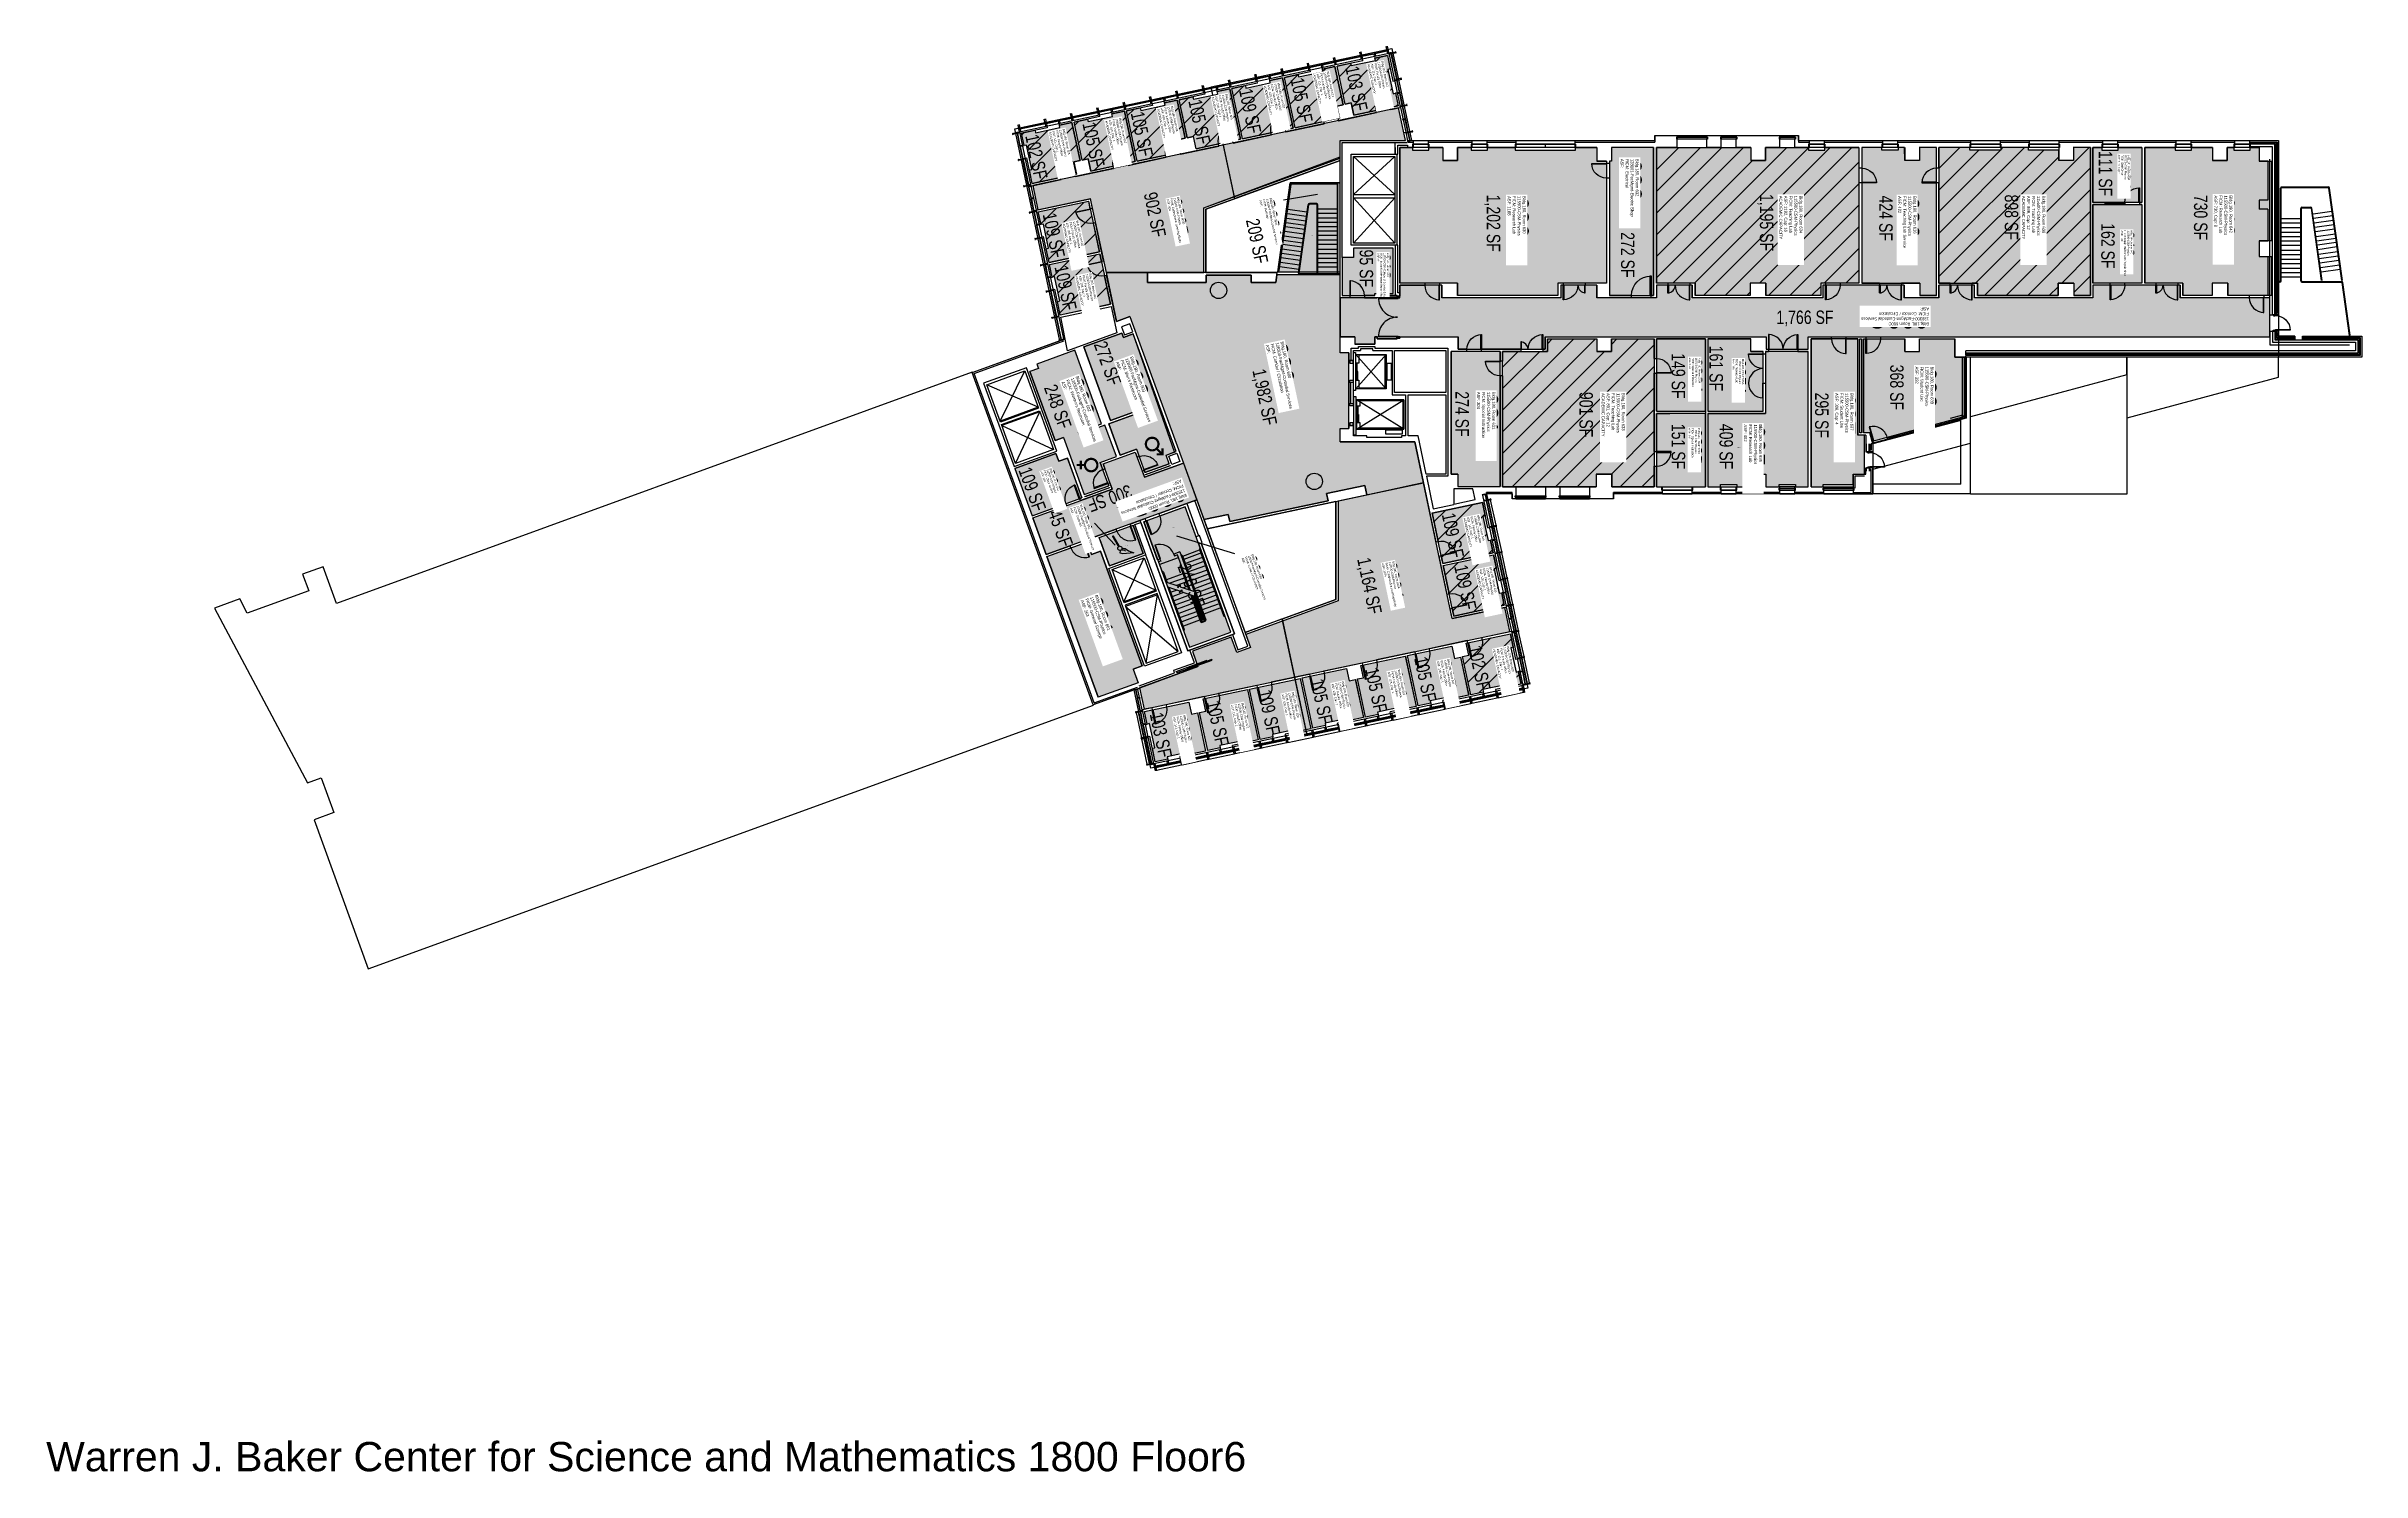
# Model space of a CAD drawing. Header units: inches. Extents: x 69212140 to 69217823, y 27675428 to 27678928.
import ezdxf
from ezdxf.enums import TextEntityAlignment as Align

# ---------------------------------------------------------------- set-up
doc = ezdxf.new("R2010")
doc.units = ezdxf.units.IN
doc.header["$LTSCALE"] = 0.25
doc.header["$MEASUREMENT"] = 0
doc.layers.get('0').update_dxf_attribs({"linetype": 'CONTINUOUS'})
for name, color, linetype in [('A-DOOR', 2, 'CONTINUOUS'), ('A-FLOR', 3, 'CONTINUOUS'), ('A-GLAZ', 1, 'CONTINUOUS'), ('A-IDEN-ICON', 4, 'CONTINUOUS'), ('A-IDEN-RNUM', 7, 'CONTINUOUS'), ('A-IDEN-SNUM', 4, 'CONTINUOUS'), ('A-IDEN-VNUM', 4, 'CONTINUOUS'), ('A-ROOF', 2, 'CONTINUOUS'), ('A-TTLB', 4, 'CONTINUOUS'), ('A-WALL', 5, 'CONTINUOUS'), ('AREA-ASSIGN', 7, 'CONTINUOUS'), ('AREA-GROSS', 1, 'CONTINUOUS'), ('AREA-TEXT', 3, 'CONTINUOUS'), ('Rooms-Capacity', 4, 'CONTINUOUS'), ('Rooms-Category-Color', 7, 'CONTINUOUS'), ('Rooms-College-Color', 7, 'CONTINUOUS'), ('Rooms-Department-Color', 7, 'CONTINUOUS'), ('Rooms-Division-Color', 7, 'CONTINUOUS'), ('Rooms-Information', 7, 'CONTINUOUS')]:
    doc.layers.add(name, color=color, linetype=linetype)
doc.styles.add('CP_AREA', font='arial.ttf', dxfattribs={"height": 15})
doc.styles.add('CP_ROOMSNUMBER', font='arial.ttf', dxfattribs={"height": 1})
doc.styles.add('CP_ROOMVNUMBER', font='arial.ttf', dxfattribs={"width": 0.85, "height": 0.075})
doc.styles.add('CP_TITLE', font='arial.ttf', dxfattribs={"width": 0.85, "height": 0.125})
pattern_1 = [(45, (0, 0), (-26.516504294, 26.516504294), [])]

# ---------------------------------------------------------------- blocks, each defined once
blk = doc.blocks.new('Z08D36')
at = {"linetype": 'Continuous', "lineweight": -3}
blk.add_lwpolyline([(-18, 0), (-16.25, 0), (-16.25, 36), (-18, 36)], close=True, dxfattribs=at)
blk.add_arc((-18, 0), 36, 0, 90)
blk = doc.blocks.new('door-30')
blk.add_lwpolyline([(0, 0), (1.75, 0), (1.75, 36), (0, 36)], close=True)
blk.add_arc((0, 0), 36, 0, 90)
blk = doc.blocks.new('Z08D48')
at = {"linetype": 'Continuous', "lineweight": -3}
blk.add_lwpolyline([(-24, 0), (-22.25, 0), (-22.25, 48), (-24, 48)], close=True, dxfattribs=at)
blk.add_arc((-24, 0), 48, 360, 90)
blk = doc.blocks.new('CPWOMEN')
at = {"const_width": 0.015}
blk.add_lwpolyline([(-0.0375, 0, 1), (0.0475, 0, 1)], format="xyb", close=True, dxfattribs=at)
for points in [[(-0.025, -0.07), (0.035, -0.07)], [(0.005, -0.04), (0.005, -0.1)]]:
    blk.add_lwpolyline(points, dxfattribs=at)
blk = doc.blocks.new('CPMEN')
at = {"const_width": 0.015}
blk.add_lwpolyline([(-0.058, -0.02, 1), (0.028, -0.02, 1)], format="xyb", close=True, dxfattribs=at)
for points in [[(0.015, 0.01), (0.055, 0.05)], [(0.055, 0.01), (0.055, 0.05), (0.015, 0.05)]]:
    blk.add_lwpolyline(points, dxfattribs=at)
blk = doc.blocks.new('CPELECT')
blk.add_lwpolyline([(0.062, 0.063, 0, 0.03, 0), (0.01, -0.017, 0.03, 0.03, 0), (-0.01, 0.007, 0.03, 0, 0), (-0.062, -0.073, 0.03, 0, 0)], format="xyseb")
blk = doc.blocks.new('CPCUST')
for p, q in [((0.017, -0.064), (0.02, -0.047)), ((0.036, -0.07), (0.017, -0.064)), ((0.026, -0.041), (0.045, -0.041)), ((0.03, -0.034), (0.038, -0.03)), ((0.112, -0.063), (0.036, -0.07)), ((0.038, -0.03), (0.053, -0.032)), ((0.045, -0.041), (0.054, -0.051)), ((0.053, -0.032), (0.075, -0.048)), ((0.075, -0.048), (0.112, -0.063))]:
    blk.add_line(p, q)
at = {"const_width": 0.015}
blk.add_lwpolyline([(-0.03, 0.05), (0.01, -0.019)], dxfattribs=at)
at = {"const_width": 0.0075}
blk.add_lwpolyline([(-0.033, 0.048, 1), (-0.027, 0.052, 1)], format="xyb", close=True, dxfattribs=at)
blk.add_circle((0.016, -0.031), 0.0141)

msp = doc.modelspace()

# ---------------------------------------------------------------- hatches: boundary and pattern name
at = {"layer": 'Rooms-Capacity'}
h = msp.add_hatch(dxfattribs=at)
h.set_pattern_fill('ANSI31', color=256, scale=300, style=0)
h.set_pattern_definition(pattern_1)
h.paths.add_polyline_path([(69215212.2, 27678859.2), (69215213.4, 27678853.3), (69215273.1, 27678866), (69215271.9, 27678871.9), (69215302.8, 27678878.5), (69215322.7, 27678784.9), (69215307.6, 27678781.7), (69215314, 27678751.7), (69215205.1, 27678728.5), (69215178.8, 27678852.1), (69215212.2, 27678859.2)])
h = msp.add_hatch(dxfattribs=at)
h.set_pattern_fill('ANSI31', color=256, scale=300, style=0)
h.set_pattern_definition(pattern_1)
h.paths.add_polyline_path([(69215341.3, 27678886.7), (69215342.6, 27678880.8), (69215402.2, 27678893.5), (69215401, 27678899.3), (69215431.5, 27678905.8), (69215438.6, 27678872.8), (69215432.7, 27678871.6), (69215445.4, 27678811.9), (69215451.2, 27678813.2), (69215457.8, 27678782.2), (69215349.2, 27678759.1), (69215342.9, 27678789.2), (69215327.8, 27678786), (69215307.9, 27678879.6), (69215341.3, 27678886.7)])
h = msp.add_hatch(dxfattribs=at)
h.set_pattern_fill('ANSI31', color=256, scale=300, style=0)
h.set_pattern_definition(pattern_1)
h.paths.add_polyline_path([(69214954, 27678804.3), (69214955.2, 27678798.5), (69215014.9, 27678811.1), (69215013.6, 27678817), (69215044.5, 27678823.6), (69215070.8, 27678699.9), (69214961.9, 27678676.8), (69214955.5, 27678706.9), (69214940.4, 27678703.7), (69214920.5, 27678797.2), (69214954, 27678804.3)])
h = msp.add_hatch(dxfattribs=at)
h.set_pattern_fill('ANSI31', color=256, scale=300, style=0)
h.set_pattern_definition(pattern_1)
h.paths.add_polyline_path([(69215083.1, 27678831.8), (69215084.3, 27678825.9), (69215144, 27678838.6), (69215142.8, 27678844.4), (69215173.7, 27678851), (69215200, 27678727.4), (69215076, 27678701.1), (69215049.7, 27678824.7)])
h = msp.add_hatch(dxfattribs=at)
h.set_pattern_fill('ANSI31', color=256, scale=300, style=0)
h.set_pattern_definition(pattern_1)
h.paths.add_polyline_path([(69214540.1, 27678684.4), (69214533.6, 27678715), (69214566.6, 27678722), (69214567.9, 27678716.1), (69214627.5, 27678728.8), (69214626.3, 27678734.7), (69214657.1, 27678741.2), (69214677, 27678647.7), (69214662.1, 27678644.5), (69214668.5, 27678614.4), (69214559.9, 27678591.4), (69214552.8, 27678624.7), (69214558.7, 27678626), (69214546, 27678685.7)])
h = msp.add_hatch(dxfattribs=at)
h.set_pattern_fill('ANSI31', color=256, scale=300, style=0)
h.set_pattern_definition(pattern_1)
h.paths.add_polyline_path([(69214755.4, 27678762.1), (69214786.3, 27678768.7), (69214812.5, 27678645.1), (69214703.7, 27678621.9), (69214697.3, 27678652), (69214682.2, 27678648.8), (69214662.3, 27678742.3), (69214695.7, 27678749.4), (69214697, 27678743.6), (69214756.7, 27678756.2)])
h = msp.add_hatch(dxfattribs=at)
h.set_pattern_fill('ANSI31', color=256, scale=300, style=0)
h.set_pattern_definition(pattern_1)
h.paths.add_polyline_path([(69214824.9, 27678776.9), (69214826.1, 27678771), (69214885.8, 27678783.7), (69214884.5, 27678789.6), (69214915.4, 27678796.1), (69214935.3, 27678702.6), (69214920.3, 27678699.4), (69214926.7, 27678669.3), (69214817.7, 27678646.1), (69214791.4, 27678769.8)])
h = msp.add_hatch(dxfattribs=at)
h.set_pattern_fill('ANSI31', color=256, scale=300, style=0)
h.set_pattern_definition(pattern_1)
h.paths.add_polyline_path([(69216217.7, 27678679.6), (69216248.7, 27678679.6), (69216250.9, 27678679.6), (69216287.3, 27678679.6), (69216289.7, 27678679.6), (69216323.2, 27678679.6), (69216323.2, 27678648.1), (69216359.2, 27678648.1), (69216359.2, 27678679.6), (69216392.7, 27678679.6), (69216394.9, 27678679.6), (69216431.3, 27678679.6), (69216433.7, 27678679.6), (69216464.9, 27678679.6), (69216464.9, 27678673.6), (69216505.3, 27678673.6), (69216505.3, 27678679.6), (69216588.6, 27678679.6), (69216588.6, 27678347), (69216495.3, 27678347), (69216495.3, 27678316.3), (69216360.7, 27678316.3), (69216360.7, 27678347), (69216321.7, 27678347), (69216321.7, 27678316.3), (69216187.1, 27678316.3), (69216187.1, 27678347), (69216091.8, 27678347), (69216091.8, 27678679.6), (69216140.7, 27678679.6), (69216142.9, 27678679.6), (69216215.3, 27678679.6)])
h = msp.add_hatch(dxfattribs=at)
h.set_pattern_fill('ANSI31', color=256, scale=300, style=0)
h.set_pattern_definition(pattern_1)
h.paths.add_polyline_path([(69217004.9, 27678679.6), (69216937.2, 27678679.6), (69216937.2, 27678673.6), (69216860.9, 27678673.6), (69216860.9, 27678679.6), (69216784.8, 27678679.6), (69216784.8, 27678347), (69216880.1, 27678347), (69216880.1, 27678316.3), (69217077.7, 27678316.3), (69217077.7, 27678347), (69217116.7, 27678347), (69217116.7, 27678316.3), (69217157.6, 27678316.3), (69217157.6, 27678679.6), (69217115.2, 27678679.6), (69217115.2, 27678648.1), (69217079.2, 27678648.1), (69217079.2, 27678673.6), (69217004.9, 27678673.6)])
h = msp.add_hatch(dxfattribs=at)
h.set_pattern_fill('ANSI31', color=256, scale=300, style=0)
h.set_pattern_definition(pattern_1)
h.paths.add_polyline_path([(69214581.2, 27678490.7), (69214574.6, 27678521.6), (69214698.2, 27678547.9), (69214724.6, 27678423.9), (69214601, 27678397.7), (69214594, 27678431.1), (69214599.7, 27678432.3), (69214587, 27678491.9)])
h = msp.add_hatch(dxfattribs=at)
h.set_pattern_fill('ANSI31', color=256, scale=300, style=0)
h.set_pattern_definition(pattern_1)
h.paths.add_polyline_path([(69214608.6, 27678361.6), (69214602.1, 27678392.5), (69214725.7, 27678418.8), (69214752, 27678294.8), (69214628.4, 27678268.5), (69214621.4, 27678301.9), (69214627.3, 27678303.2), (69214614.5, 27678362.8)])
h = msp.add_hatch(dxfattribs=at)
h.set_pattern_fill('ANSI31', color=256, scale=300, style=0)
h.set_pattern_definition(pattern_1)
h.paths.add_polyline_path([(69215929.1, 27677846.4), (69215927.3, 27677846.4), (69215854.9, 27677846.4), (69215853.2, 27677846.4), (69215821.2, 27677846.4), (69215819.3, 27677846.4), (69215746.9, 27677846.4), (69215745.2, 27677846.4), (69215713.8, 27677846.4), (69215713.8, 27678179), (69215824.1, 27678179), (69215824.1, 27678209.8), (69215945.2, 27678209.8), (69215945.2, 27678179), (69215981.2, 27678179), (69215981.2, 27678209.8), (69216086.6, 27678209.8), (69216086.6, 27677846.4), (69215982.7, 27677846.4), (69215982.7, 27677877.9), (69215943.7, 27677877.9), (69215943.7, 27677846.4)])
h = msp.add_hatch(dxfattribs=at)
h.set_pattern_fill('ANSI31', color=256, scale=300, style=0)
h.set_pattern_definition(pattern_1)
h.paths.add_polyline_path([(69215684.5, 27677715.7), (69215691.1, 27677684.7), (69215567.5, 27677658.5), (69215541.1, 27677782.4), (69215664.8, 27677808.7), (69215671.8, 27677775.3), (69215666, 27677774.1), (69215678.7, 27677714.4)])
h = msp.add_hatch(dxfattribs=at)
h.set_pattern_fill('ANSI31', color=256, scale=300, style=0)
h.set_pattern_definition(pattern_1)
h.paths.add_polyline_path([(69215712, 27677586.6), (69215718.5, 27677555.6), (69215594.9, 27677529.3), (69215568.6, 27677653.3), (69215692.2, 27677679.6), (69215699.3, 27677646.2), (69215693.4, 27677645), (69215706.2, 27677585.3)])
h = msp.add_hatch(dxfattribs=at)
h.set_pattern_fill('ANSI31', color=256, scale=300, style=0)
h.set_pattern_definition(pattern_1)
h.paths.add_polyline_path([(69215753.1, 27677392.9), (69215759.6, 27677362.3), (69215726.6, 27677355.3), (69215725.4, 27677361.2), (69215665.7, 27677348.5), (69215667, 27677342.6), (69215636.1, 27677336.1), (69215616.2, 27677429.6), (69215631.2, 27677432.8), (69215624.8, 27677462.9), (69215733.4, 27677485.9), (69215740.5, 27677452.6), (69215734.6, 27677451.3), (69215747.3, 27677391.6)])
at = {"layer": 'Rooms-Category-Color', "true_color": 0xfa9ba3}
for points in [[(69215212.2, 27678859.2), (69215213.4, 27678853.3), (69215273.1, 27678866), (69215271.9, 27678871.9), (69215302.8, 27678878.5), (69215322.7, 27678784.9), (69215307.6, 27678781.7), (69215314, 27678751.7), (69215205.1, 27678728.5), (69215178.8, 27678852.1), (69215212.2, 27678859.2)], [(69215341.3, 27678886.7), (69215342.6, 27678880.8), (69215402.2, 27678893.5), (69215401, 27678899.3), (69215431.5, 27678905.8), (69215438.6, 27678872.8), (69215432.7, 27678871.6), (69215445.4, 27678811.9), (69215451.2, 27678813.2), (69215457.8, 27678782.2), (69215349.2, 27678759.1), (69215342.9, 27678789.2), (69215327.8, 27678786), (69215307.9, 27678879.6), (69215341.3, 27678886.7)], [(69214954, 27678804.3), (69214955.2, 27678798.5), (69215014.9, 27678811.1), (69215013.6, 27678817), (69215044.5, 27678823.6), (69215070.8, 27678699.9), (69214961.9, 27678676.8), (69214955.5, 27678706.9), (69214940.4, 27678703.7), (69214920.5, 27678797.2), (69214954, 27678804.3)], [(69215083.1, 27678831.8), (69215084.3, 27678825.9), (69215144, 27678838.6), (69215142.8, 27678844.4), (69215173.7, 27678851), (69215200, 27678727.4), (69215076, 27678701.1), (69215049.7, 27678824.7)], [(69214540.1, 27678684.4), (69214533.6, 27678715), (69214566.6, 27678722), (69214567.9, 27678716.1), (69214627.5, 27678728.8), (69214626.3, 27678734.7), (69214657.1, 27678741.2), (69214677, 27678647.7), (69214662.1, 27678644.5), (69214668.5, 27678614.4), (69214559.9, 27678591.4), (69214552.8, 27678624.7), (69214558.7, 27678626), (69214546, 27678685.7)], [(69214755.4, 27678762.1), (69214786.3, 27678768.7), (69214812.5, 27678645.1), (69214703.7, 27678621.9), (69214697.3, 27678652), (69214682.2, 27678648.8), (69214662.3, 27678742.3), (69214695.7, 27678749.4), (69214697, 27678743.6), (69214756.7, 27678756.2)], [(69214824.9, 27678776.9), (69214826.1, 27678771), (69214885.8, 27678783.7), (69214884.5, 27678789.6), (69214915.4, 27678796.1), (69214935.3, 27678702.6), (69214920.3, 27678699.4), (69214926.7, 27678669.3), (69214817.7, 27678646.1), (69214791.4, 27678769.8)], [(69217225.3, 27678679.6), (69217283.6, 27678679.6), (69217283.6, 27678545), (69217162.8, 27678545), (69217162.8, 27678679.6), (69217184.9, 27678679.6), (69217184.9, 27678673.6), (69217225.3, 27678673.6), (69217225.3, 27678679.6)], [(69214581.2, 27678490.7), (69214574.6, 27678521.6), (69214698.2, 27678547.9), (69214724.6, 27678423.9), (69214601, 27678397.7), (69214594, 27678431.1), (69214599.7, 27678432.3), (69214587, 27678491.9)], [(69214608.6, 27678361.6), (69214602.1, 27678392.5), (69214725.7, 27678418.8), (69214752, 27678294.8), (69214628.4, 27678268.5), (69214621.4, 27678301.9), (69214627.3, 27678303.2), (69214614.5, 27678362.8)], [(69214517, 27677891.5), (69214559.4, 27677775.2), (69214681.6, 27677819.7), (69214672.1, 27677845.8), (69214646.1, 27677917.2), (69214624.8, 27677909.4), (69214617.9, 27677928.3)], [(69215684.5, 27677715.7), (69215691.1, 27677684.7), (69215567.5, 27677658.5), (69215541.1, 27677782.4), (69215664.8, 27677808.7), (69215671.8, 27677775.3), (69215666, 27677774.1), (69215678.7, 27677714.4)], [(69215712, 27677586.6), (69215718.5, 27677555.6), (69215594.9, 27677529.3), (69215568.6, 27677653.3), (69215692.2, 27677679.6), (69215699.3, 27677646.2), (69215693.4, 27677645), (69215706.2, 27677585.3)], [(69215537.8, 27677315.2), (69215507, 27677308.6), (69215480.7, 27677432.2), (69215589.6, 27677455.4), (69215596, 27677425.3), (69215611.1, 27677428.5), (69215631, 27677335), (69215597.5, 27677327.9), (69215596.3, 27677333.7), (69215536.6, 27677321)], [(69215753.1, 27677392.9), (69215759.6, 27677362.3), (69215726.6, 27677355.3), (69215725.4, 27677361.2), (69215665.7, 27677348.5), (69215667, 27677342.6), (69215636.1, 27677336.1), (69215616.2, 27677429.6), (69215631.2, 27677432.8), (69215624.8, 27677462.9), (69215733.4, 27677485.9), (69215740.5, 27677452.6), (69215734.6, 27677451.3), (69215747.3, 27677391.6)], [(69215210.2, 27677245.5), (69215208.9, 27677251.4), (69215149.2, 27677238.7), (69215150.5, 27677232.8), (69215119.6, 27677226.3), (69215093.3, 27677349.9), (69215217.3, 27677376.2), (69215243.5, 27677252.6)], [(69215339.3, 27677273), (69215338, 27677278.8), (69215278.4, 27677266.2), (69215279.6, 27677260.3), (69215248.8, 27677253.7), (69215222.5, 27677377.3), (69215331.3, 27677400.5), (69215337.7, 27677370.4), (69215352.9, 27677373.6), (69215372.7, 27677280.1)], [(69215468.4, 27677300.4), (69215467.1, 27677306.3), (69215407.5, 27677293.6), (69215408.7, 27677287.7), (69215377.9, 27677281.2), (69215358, 27677374.7), (69215372.9, 27677377.9), (69215366.6, 27677408), (69215475.6, 27677431.1), (69215501.9, 27677307.5)], [(69215081, 27677218.1), (69215079.8, 27677223.9), (69215020.1, 27677211.3), (69215021.4, 27677205.4), (69214990.4, 27677198.8), (69214970.6, 27677292.4), (69214985.6, 27677295.6), (69214979.2, 27677325.6), (69215088.2, 27677348.8), (69215114.4, 27677225.2)], [(69214951.9, 27677190.6), (69214950.7, 27677196.5), (69214891, 27677183.8), (69214892.3, 27677178), (69214861.7, 27677171.5), (69214854.7, 27677204.5), (69214860.5, 27677205.7), (69214847.9, 27677265.4), (69214842, 27677264.1), (69214835.4, 27677295.1), (69214944, 27677318.1), (69214950.4, 27677288.1), (69214965.4, 27677291.3), (69214985.3, 27677197.7)]]:
    msp.add_hatch(color=241, dxfattribs=at).paths.add_polyline_path(points)
at = {"layer": 'Rooms-Category-Color', "true_color": 0xffe090}
for points in [[(69214980.6, 27678372.5), (69214980.7, 27678532), (69215315.2, 27678656.9), (69215315.2, 27678696.9), (69215476, 27678696.9), (69215458.9, 27678777.1), (69214561, 27678586.2), (69214573.6, 27678526.8), (69214702.3, 27678554.1), (69214741.1, 27678372.5)], [(69215455.2, 27677842.4), (69215410.8, 27677832.9), (69215310.5, 27677811.6), (69215310.5, 27677566.6), (69215083.9, 27677484.1), (69215095.6, 27677452), (69215061.7, 27677439.7), (69215048, 27677477.3), (69214952.8, 27677442.6), (69214966.5, 27677405), (69214823.1, 27677352.9), (69214834.3, 27677300.2), (69215732.3, 27677491.1), (69215719.6, 27677550.5), (69215590.9, 27677523.1), (69215520.1, 27677856.2), (69215492.3, 27677850.3)]]:
    msp.add_hatch(color=41, dxfattribs=at).paths.add_polyline_path(points)
at = {"layer": 'Rooms-Category-Color', "true_color": 0xe3f498}
for points in [[(69215969.2, 27678347), (69215945.2, 27678347), (69215945.2, 27678347), (69215849.9, 27678347), (69215849.9, 27678316.3), (69215603.2, 27678316.3), (69215603.2, 27678347), (69215461.8, 27678347), (69215461.8, 27678679.6), (69215492.9, 27678679.6), (69215492.9, 27678673.6), (69215533.3, 27678673.6), (69215533.3, 27678679.6), (69215567.2, 27678679.6), (69215567.2, 27678648.1), (69215603.2, 27678648.1), (69215603.2, 27678679.6), (69215636.9, 27678679.6), (69215636.9, 27678673.6), (69215677.3, 27678673.6), (69215677.3, 27678679.6), (69215744.9, 27678679.6), (69215744.9, 27678673.6), (69215893.2, 27678673.6), (69215893.2, 27678679.6), (69215945.2, 27678679.6), (69215945.2, 27678646.6), (69215969.2, 27678646.6), (69215969.2, 27678347)], [(69216217.7, 27678679.6), (69216248.7, 27678679.6), (69216250.9, 27678679.6), (69216287.3, 27678679.6), (69216289.7, 27678679.6), (69216323.2, 27678679.6), (69216323.2, 27678648.1), (69216359.2, 27678648.1), (69216359.2, 27678679.6), (69216392.7, 27678679.6), (69216394.9, 27678679.6), (69216431.3, 27678679.6), (69216433.7, 27678679.6), (69216464.9, 27678679.6), (69216464.9, 27678673.6), (69216505.3, 27678673.6), (69216505.3, 27678679.6), (69216588.6, 27678679.6), (69216588.6, 27678347), (69216495.3, 27678347), (69216495.3, 27678316.3), (69216360.7, 27678316.3), (69216360.7, 27678347), (69216321.7, 27678347), (69216321.7, 27678316.3), (69216187.1, 27678316.3), (69216187.1, 27678347), (69216091.8, 27678347), (69216091.8, 27678679.6), (69216140.7, 27678679.6), (69216142.9, 27678679.6), (69216215.3, 27678679.6)], [(69216644.9, 27678679.6), (69216595.8, 27678679.6), (69216595.8, 27678347), (69216738.7, 27678347), (69216738.7, 27678316.3), (69216779.6, 27678316.3), (69216779.6, 27678679.6), (69216737.2, 27678679.6), (69216737.2, 27678648.1), (69216701.2, 27678648.1), (69216701.1, 27678679.6), (69216685.3, 27678679.6), (69216685.3, 27678673.6), (69216644.9, 27678673.6), (69216644.9, 27678679.6)], [(69217004.9, 27678679.6), (69216937.2, 27678679.6), (69216937.2, 27678673.6), (69216860.9, 27678673.6), (69216860.9, 27678679.6), (69216784.8, 27678679.6), (69216784.8, 27678347), (69216880.1, 27678347), (69216880.1, 27678316.3), (69217077.7, 27678316.3), (69217077.7, 27678347), (69217116.7, 27678347), (69217116.7, 27678316.3), (69217157.6, 27678316.3), (69217157.6, 27678679.6), (69217115.2, 27678679.6), (69217115.2, 27678648.1), (69217079.2, 27678648.1), (69217079.2, 27678673.6), (69217004.9, 27678673.6)], [(69217405.3, 27678679.6), (69217457.2, 27678679.6), (69217457.2, 27678648.1), (69217493.2, 27678648.1), (69217493.2, 27678679.6), (69217509.2, 27678679.6), (69217509.2, 27678673.6), (69217549.2, 27678673.6), (69217549.2, 27678679.6), (69217571.3, 27678679.6), (69217571.3, 27678646.6), (69217601.7, 27678646.6), (69217601.7, 27678450.8), (69217571.3, 27678450.8), (69217571.3, 27678411.8), (69217601.7, 27678411.8), (69217601.7, 27678316.3), (69217494.7, 27678316.3), (69217494.7, 27678347), (69217455.7, 27678347), (69217455.7, 27678316.3), (69217384.1, 27678316.3), (69217384.1, 27678347), (69217290.8, 27678347), (69217290.8, 27678679.6), (69217364.9, 27678679.6), (69217364.9, 27678673.6), (69217405.3, 27678673.6), (69217405.3, 27678679.6)], [(69215587.8, 27678179), (69215587.8, 27677877.9), (69215604.7, 27677877.9), (69215604.7, 27677847.6), (69215708.6, 27677847.6), (69215708.6, 27678179)], [(69215929.1, 27677846.4), (69215927.3, 27677846.4), (69215854.9, 27677846.4), (69215853.2, 27677846.4), (69215821.2, 27677846.4), (69215819.3, 27677846.4), (69215746.9, 27677846.4), (69215745.2, 27677846.4), (69215713.8, 27677846.4), (69215713.8, 27678179), (69215824.1, 27678179), (69215824.1, 27678209.8), (69215945.2, 27678209.8), (69215945.2, 27678179), (69215981.2, 27678179), (69215981.2, 27678209.8), (69216086.6, 27678209.8), (69216086.6, 27677846.4), (69215982.7, 27677846.4), (69215982.7, 27677877.9), (69215943.7, 27677877.9), (69215943.7, 27677846.4)], [(69216212.6, 27678032), (69216212.6, 27678209.8), (69216091.8, 27678209.8), (69216091.8, 27678032)], [(69216217.8, 27678209.8), (69216217.8, 27678032), (69216353.9, 27678032), (69216353.9, 27678179), (69216323.2, 27678179), (69216323.2, 27678209.8)], [(69216433.2, 27677846.4), (69216464.6, 27677846.4), (69216464.6, 27678179), (69216359.2, 27678179), (69216359.2, 27678026.8), (69216217.8, 27678026.8), (69216217.8, 27677846.4), (69216248.9, 27677846.4), (69216248.9, 27677852.4), (69216289.3, 27677852.4), (69216289.3, 27677846.4), (69216321.7, 27677846.4), (69216321.7, 27677877.9), (69216360.7, 27677877.9), (69216360.7, 27677846.4), (69216393.2, 27677846.4), (69216393.2, 27677852.4), (69216433.2, 27677852.4)], [(69216212.6, 27677846.4), (69216212.6, 27678026.8), (69216091.8, 27678026.8), (69216091.8, 27677846.4)]]:
    msp.add_hatch(color=61, dxfattribs=at).paths.add_polyline_path(points)
at = {"layer": 'Rooms-Category-Color', "true_color": 0xadadad}
for points in [[(69215981.2, 27678679.6), (69215981.2, 27678646.6), (69215976.4, 27678646.6), (69215976.4, 27678316.3), (69216084.6, 27678316.3), (69216084.6, 27678679.6)], [(69215315.2, 27678374.5), (69215315.2, 27678592.9), (69215192.9, 27678592.9), (69215162.2, 27678374.5)], [(69215315.2, 27678367.4), (69215160.2, 27678367.4), (69215157.6, 27678348.6), (69215097.5, 27678348.5), (69215097.5, 27678366.5), (69214986.9, 27678366.5), (69214986.9, 27678348.5), (69214842.9, 27678348.5), (69214842.9, 27678372.5), (69214741.1, 27678372.5), (69214766.4, 27678252.9), (69214799.7, 27678265), (69214930.8, 27677904.8), (69214981.3, 27677766.1), (69215040.7, 27677778.8), (69215044.5, 27677761.2), (69215285.8, 27677812.5), (69215282.1, 27677830.1), (69215376, 27677850), (69215381, 27677826.6), (69215520.1, 27677856.2), (69215498.6, 27677957.3), (69215315.2, 27677957.3), (69215315.2, 27677990), (69215336.7, 27677990), (69215336.7, 27678176), (69215315.2, 27678176)], [(69217597.6, 27678311), (69217377.5, 27678311), (69217377.5, 27678341.8), (69217162.8, 27678341.8), (69217162.8, 27678311), (69216872.8, 27678311), (69216872.8, 27678341.8), (69216784.8, 27678341.8), (69216784.8, 27678311), (69216699.7, 27678311), (69216699.7, 27678341.8), (69216500.6, 27678341.8), (69216500.6, 27678311), (69216179.8, 27678311), (69216179.8, 27678341.8), (69216091.8, 27678341.8), (69216091.8, 27678311), (69215945.2, 27678311), (69215945.2, 27678341.8), (69215857.2, 27678341.8), (69215857.2, 27678311), (69215565.2, 27678311), (69215565.2, 27678341.8), (69215461.8, 27678341.8), (69215461.8, 27678314.5), (69215455.3, 27678314.5), (69215455.3, 27678316.1), (69215406, 27678316.1), (69215406, 27678311), (69215315.2, 27678311), (69215315.2, 27678215), (69215351.2, 27678215), (69215351.2, 27678197), (69215400.8, 27678197), (69215400.8, 27678215), (69215406, 27678215), (69215406, 27678209.9), (69215455.3, 27678209.9), (69215455.3, 27678211.5), (69215462.4, 27678211.5), (69215462.4, 27678215), (69215605.2, 27678215), (69215605.2, 27678184.3), (69215818.8, 27678184.3), (69215818.8, 27678215), (69216361.2, 27678215), (69216361.2, 27678184.3), (69216464.6, 27678184.3), (69216464.6, 27678215), (69217597.6, 27678215)], [(69214554.1, 27678129.7), (69214615.9, 27677960), (69214636.6, 27677967.5), (69214687.5, 27677827.5), (69214747.4, 27677849.3), (69214726.7, 27677906.4), (69214766.3, 27677920.8), (69214738.2, 27677997.8), (69214675.4, 27677975), (69214673.2, 27677980.8), (69214729.6, 27678001.4), (69214663.9, 27678181.8), (69214570.9, 27678147.9), (69214574.8, 27678137.2)], [(69214779.5, 27678223.8), (69214686.5, 27678190), (69214752.2, 27678009.6), (69214808.5, 27678030.1), (69214810.7, 27678024.2), (69214747.8, 27678001.3), (69214775.9, 27677924.3), (69214815.5, 27677938.7), (69214836.2, 27677881.6), (69214896.2, 27677903.4), (69214888.5, 27677924.6), (69214909.1, 27677932.1), (69214807.6, 27678222), (69214783.4, 27678213.2)], [(69214561.2, 27677770.3), (69214756, 27677841.2), (69214733.6, 27677902.8), (69214812.5, 27677931.5), (69214834.9, 27677869.9), (69214930.8, 27677904.8), (69214963.6, 27677814.6), (69214594, 27677680.1)], [(69214833.6, 27677760.4), (69214945.6, 27677452.7), (69215047.1, 27677489.6), (69214935.1, 27677797.3)], [(69214723.9, 27677721.8), (69214807.2, 27677752.1), (69214832.4, 27677682.8), (69214749.3, 27677652.3)]]:
    msp.add_hatch(color=253, dxfattribs=at).paths.add_polyline_path(points)
at = {"layer": 'Rooms-Category-Color', "true_color": 0xe3c5e1}
for points in [[(69217162.8, 27678539.8), (69217283.6, 27678539.8), (69217283.6, 27678347), (69217162.8, 27678347)], [(69215348.2, 27678432.6), (69215348.2, 27678409.9), (69215320.4, 27678409.9), (69215320.4, 27678316.3), (69215400.8, 27678316.3), (69215400.8, 27678321.4), (69215445.3, 27678321.4), (69215445.3, 27678432.6)], [(69214595.8, 27677675.2), (69214693.8, 27677710.8), (69214705, 27677680.1), (69214727.3, 27677688.2), (69214829.6, 27677407.1), (69214807.3, 27677399), (69214819.5, 27677365.4), (69214721.5, 27677329.8)]]:
    msp.add_hatch(color=254, dxfattribs=at).paths.add_polyline_path(points)
at = {"layer": 'Rooms-Category-Color', "true_color": 0xfbafa2}
for points in [[(69216590.6, 27677877.9), (69216602.9, 27677877.9), (69216602.9, 27677973.8), (69216586.6, 27677973.8), (69216586.6, 27678209.8), (69216471.8, 27678209.8), (69216471.8, 27677846.4), (69216501.2, 27677846.4), (69216501.2, 27677852.4), (69216574.4, 27677852.4), (69216574.4, 27677877.9)], [(69216599.8, 27678209.8), (69216701.2, 27678209.8), (69216701.2, 27678179), (69216737.2, 27678179), (69216737.2, 27678209.8), (69216824.4, 27678209.8), (69216824.4, 27678165.3), (69216847.9, 27678165.3), (69216847.9, 27678020.5), (69216846.4, 27678018.5), (69216621.3, 27677958.2), (69216615.7, 27677979.1), (69216599.8, 27677979.1)]]:
    msp.add_hatch(color=21, dxfattribs=at).paths.add_polyline_path(points)
at = {"layer": 'Rooms-College-Color', "true_color": 0xffe090}
for points in [[(69215212.2, 27678859.2), (69215213.4, 27678853.3), (69215273.1, 27678866), (69215271.9, 27678871.9), (69215302.8, 27678878.5), (69215322.7, 27678784.9), (69215307.6, 27678781.7), (69215314, 27678751.7), (69215205.1, 27678728.5), (69215178.8, 27678852.1), (69215212.2, 27678859.2)], [(69215341.3, 27678886.7), (69215342.6, 27678880.8), (69215402.2, 27678893.5), (69215401, 27678899.3), (69215431.5, 27678905.8), (69215438.6, 27678872.8), (69215432.7, 27678871.6), (69215445.4, 27678811.9), (69215451.2, 27678813.2), (69215457.8, 27678782.2), (69215349.2, 27678759.1), (69215342.9, 27678789.2), (69215327.8, 27678786), (69215307.9, 27678879.6), (69215341.3, 27678886.7)], [(69214954, 27678804.3), (69214955.2, 27678798.5), (69215014.9, 27678811.1), (69215013.6, 27678817), (69215044.5, 27678823.6), (69215070.8, 27678699.9), (69214961.9, 27678676.8), (69214955.5, 27678706.9), (69214940.4, 27678703.7), (69214920.5, 27678797.2), (69214954, 27678804.3)], [(69215083.1, 27678831.8), (69215084.3, 27678825.9), (69215144, 27678838.6), (69215142.8, 27678844.4), (69215173.7, 27678851), (69215200, 27678727.4), (69215076, 27678701.1), (69215049.7, 27678824.7)], [(69214540.1, 27678684.4), (69214533.6, 27678715), (69214566.6, 27678722), (69214567.9, 27678716.1), (69214627.5, 27678728.8), (69214626.3, 27678734.7), (69214657.1, 27678741.2), (69214677, 27678647.7), (69214662.1, 27678644.5), (69214668.5, 27678614.4), (69214559.9, 27678591.4), (69214552.8, 27678624.7), (69214558.7, 27678626), (69214546, 27678685.7)], [(69214980.6, 27678372.5), (69214980.7, 27678532), (69215315.2, 27678656.9), (69215315.2, 27678696.9), (69215476, 27678696.9), (69215458.9, 27678777.1), (69214561, 27678586.2), (69214573.6, 27678526.8), (69214702.3, 27678554.1), (69214741.1, 27678372.5)], [(69214755.4, 27678762.1), (69214786.3, 27678768.7), (69214812.5, 27678645.1), (69214703.7, 27678621.9), (69214697.3, 27678652), (69214682.2, 27678648.8), (69214662.3, 27678742.3), (69214695.7, 27678749.4), (69214697, 27678743.6), (69214756.7, 27678756.2)], [(69214824.9, 27678776.9), (69214826.1, 27678771), (69214885.8, 27678783.7), (69214884.5, 27678789.6), (69214915.4, 27678796.1), (69214935.3, 27678702.6), (69214920.3, 27678699.4), (69214926.7, 27678669.3), (69214817.7, 27678646.1), (69214791.4, 27678769.8)], [(69215969.2, 27678347), (69215945.2, 27678347), (69215945.2, 27678347), (69215849.9, 27678347), (69215849.9, 27678316.3), (69215603.2, 27678316.3), (69215603.2, 27678347), (69215461.8, 27678347), (69215461.8, 27678679.6), (69215492.9, 27678679.6), (69215492.9, 27678673.6), (69215533.3, 27678673.6), (69215533.3, 27678679.6), (69215567.2, 27678679.6), (69215567.2, 27678648.1), (69215603.2, 27678648.1), (69215603.2, 27678679.6), (69215636.9, 27678679.6), (69215636.9, 27678673.6), (69215677.3, 27678673.6), (69215677.3, 27678679.6), (69215744.9, 27678679.6), (69215744.9, 27678673.6), (69215893.2, 27678673.6), (69215893.2, 27678679.6), (69215945.2, 27678679.6), (69215945.2, 27678646.6), (69215969.2, 27678646.6), (69215969.2, 27678347)], [(69216217.7, 27678679.6), (69216248.7, 27678679.6), (69216250.9, 27678679.6), (69216287.3, 27678679.6), (69216289.7, 27678679.6), (69216323.2, 27678679.6), (69216323.2, 27678648.1), (69216359.2, 27678648.1), (69216359.2, 27678679.6), (69216392.7, 27678679.6), (69216394.9, 27678679.6), (69216431.3, 27678679.6), (69216433.7, 27678679.6), (69216464.9, 27678679.6), (69216464.9, 27678673.6), (69216505.3, 27678673.6), (69216505.3, 27678679.6), (69216588.6, 27678679.6), (69216588.6, 27678347), (69216495.3, 27678347), (69216495.3, 27678316.3), (69216360.7, 27678316.3), (69216360.7, 27678347), (69216321.7, 27678347), (69216321.7, 27678316.3), (69216187.1, 27678316.3), (69216187.1, 27678347), (69216091.8, 27678347), (69216091.8, 27678679.6), (69216140.7, 27678679.6), (69216142.9, 27678679.6), (69216215.3, 27678679.6)], [(69216644.9, 27678679.6), (69216595.8, 27678679.6), (69216595.8, 27678347), (69216738.7, 27678347), (69216738.7, 27678316.3), (69216779.6, 27678316.3), (69216779.6, 27678679.6), (69216737.2, 27678679.6), (69216737.2, 27678648.1), (69216701.2, 27678648.1), (69216701.1, 27678679.6), (69216685.3, 27678679.6), (69216685.3, 27678673.6), (69216644.9, 27678673.6), (69216644.9, 27678679.6)], [(69217004.9, 27678679.6), (69216937.2, 27678679.6), (69216937.2, 27678673.6), (69216860.9, 27678673.6), (69216860.9, 27678679.6), (69216784.8, 27678679.6), (69216784.8, 27678347), (69216880.1, 27678347), (69216880.1, 27678316.3), (69217077.7, 27678316.3), (69217077.7, 27678347), (69217116.7, 27678347), (69217116.7, 27678316.3), (69217157.6, 27678316.3), (69217157.6, 27678679.6), (69217115.2, 27678679.6), (69217115.2, 27678648.1), (69217079.2, 27678648.1), (69217079.2, 27678673.6), (69217004.9, 27678673.6)], [(69217225.3, 27678679.6), (69217283.6, 27678679.6), (69217283.6, 27678545), (69217162.8, 27678545), (69217162.8, 27678679.6), (69217184.9, 27678679.6), (69217184.9, 27678673.6), (69217225.3, 27678673.6), (69217225.3, 27678679.6)], [(69217405.3, 27678679.6), (69217457.2, 27678679.6), (69217457.2, 27678648.1), (69217493.2, 27678648.1), (69217493.2, 27678679.6), (69217509.2, 27678679.6), (69217509.2, 27678673.6), (69217549.2, 27678673.6), (69217549.2, 27678679.6), (69217571.3, 27678679.6), (69217571.3, 27678646.6), (69217601.7, 27678646.6), (69217601.7, 27678450.8), (69217571.3, 27678450.8), (69217571.3, 27678411.8), (69217601.7, 27678411.8), (69217601.7, 27678316.3), (69217494.7, 27678316.3), (69217494.7, 27678347), (69217455.7, 27678347), (69217455.7, 27678316.3), (69217384.1, 27678316.3), (69217384.1, 27678347), (69217290.8, 27678347), (69217290.8, 27678679.6), (69217364.9, 27678679.6), (69217364.9, 27678673.6), (69217405.3, 27678673.6), (69217405.3, 27678679.6)], [(69214581.2, 27678490.7), (69214574.6, 27678521.6), (69214698.2, 27678547.9), (69214724.6, 27678423.9), (69214601, 27678397.7), (69214594, 27678431.1), (69214599.7, 27678432.3), (69214587, 27678491.9)], [(69217162.8, 27678539.8), (69217283.6, 27678539.8), (69217283.6, 27678347), (69217162.8, 27678347)], [(69214608.6, 27678361.6), (69214602.1, 27678392.5), (69214725.7, 27678418.8), (69214752, 27678294.8), (69214628.4, 27678268.5), (69214621.4, 27678301.9), (69214627.3, 27678303.2), (69214614.5, 27678362.8)], [(69215348.2, 27678432.6), (69215348.2, 27678409.9), (69215320.4, 27678409.9), (69215320.4, 27678316.3), (69215400.8, 27678316.3), (69215400.8, 27678321.4), (69215445.3, 27678321.4), (69215445.3, 27678432.6)], [(69215587.8, 27678179), (69215587.8, 27677877.9), (69215604.7, 27677877.9), (69215604.7, 27677847.6), (69215708.6, 27677847.6), (69215708.6, 27678179)], [(69215929.1, 27677846.4), (69215927.3, 27677846.4), (69215854.9, 27677846.4), (69215853.2, 27677846.4), (69215821.2, 27677846.4), (69215819.3, 27677846.4), (69215746.9, 27677846.4), (69215745.2, 27677846.4), (69215713.8, 27677846.4), (69215713.8, 27678179), (69215824.1, 27678179), (69215824.1, 27678209.8), (69215945.2, 27678209.8), (69215945.2, 27678179), (69215981.2, 27678179), (69215981.2, 27678209.8), (69216086.6, 27678209.8), (69216086.6, 27677846.4), (69215982.7, 27677846.4), (69215982.7, 27677877.9), (69215943.7, 27677877.9), (69215943.7, 27677846.4)], [(69216212.6, 27678032), (69216212.6, 27678209.8), (69216091.8, 27678209.8), (69216091.8, 27678032)], [(69216217.8, 27678209.8), (69216217.8, 27678032), (69216353.9, 27678032), (69216353.9, 27678179), (69216323.2, 27678179), (69216323.2, 27678209.8)], [(69216433.2, 27677846.4), (69216464.6, 27677846.4), (69216464.6, 27678179), (69216359.2, 27678179), (69216359.2, 27678026.8), (69216217.8, 27678026.8), (69216217.8, 27677846.4), (69216248.9, 27677846.4), (69216248.9, 27677852.4), (69216289.3, 27677852.4), (69216289.3, 27677846.4), (69216321.7, 27677846.4), (69216321.7, 27677877.9), (69216360.7, 27677877.9), (69216360.7, 27677846.4), (69216393.2, 27677846.4), (69216393.2, 27677852.4), (69216433.2, 27677852.4)], [(69216590.6, 27677877.9), (69216602.9, 27677877.9), (69216602.9, 27677973.8), (69216586.6, 27677973.8), (69216586.6, 27678209.8), (69216471.8, 27678209.8), (69216471.8, 27677846.4), (69216501.2, 27677846.4), (69216501.2, 27677852.4), (69216574.4, 27677852.4), (69216574.4, 27677877.9)], [(69216599.8, 27678209.8), (69216701.2, 27678209.8), (69216701.2, 27678179), (69216737.2, 27678179), (69216737.2, 27678209.8), (69216824.4, 27678209.8), (69216824.4, 27678165.3), (69216847.9, 27678165.3), (69216847.9, 27678020.5), (69216846.4, 27678018.5), (69216621.3, 27677958.2), (69216615.7, 27677979.1), (69216599.8, 27677979.1)], [(69216212.6, 27677846.4), (69216212.6, 27678026.8), (69216091.8, 27678026.8), (69216091.8, 27677846.4)], [(69214517, 27677891.5), (69214559.4, 27677775.2), (69214681.6, 27677819.7), (69214672.1, 27677845.8), (69214646.1, 27677917.2), (69214624.8, 27677909.4), (69214617.9, 27677928.3)], [(69215455.2, 27677842.4), (69215410.8, 27677832.9), (69215310.5, 27677811.6), (69215310.5, 27677566.6), (69215083.9, 27677484.1), (69215095.6, 27677452), (69215061.7, 27677439.7), (69215048, 27677477.3), (69214952.8, 27677442.6), (69214966.5, 27677405), (69214823.1, 27677352.9), (69214834.3, 27677300.2), (69215732.3, 27677491.1), (69215719.6, 27677550.5), (69215590.9, 27677523.1), (69215520.1, 27677856.2), (69215492.3, 27677850.3)], [(69215684.5, 27677715.7), (69215691.1, 27677684.7), (69215567.5, 27677658.5), (69215541.1, 27677782.4), (69215664.8, 27677808.7), (69215671.8, 27677775.3), (69215666, 27677774.1), (69215678.7, 27677714.4)], [(69214595.8, 27677675.2), (69214693.8, 27677710.8), (69214705, 27677680.1), (69214727.3, 27677688.2), (69214829.6, 27677407.1), (69214807.3, 27677399), (69214819.5, 27677365.4), (69214721.5, 27677329.8)], [(69215712, 27677586.6), (69215718.5, 27677555.6), (69215594.9, 27677529.3), (69215568.6, 27677653.3), (69215692.2, 27677679.6), (69215699.3, 27677646.2), (69215693.4, 27677645), (69215706.2, 27677585.3)], [(69215753.1, 27677392.9), (69215759.6, 27677362.3), (69215726.6, 27677355.3), (69215725.4, 27677361.2), (69215665.7, 27677348.5), (69215667, 27677342.6), (69215636.1, 27677336.1), (69215616.2, 27677429.6), (69215631.2, 27677432.8), (69215624.8, 27677462.9), (69215733.4, 27677485.9), (69215740.5, 27677452.6), (69215734.6, 27677451.3), (69215747.3, 27677391.6)]]:
    msp.add_hatch(color=41, dxfattribs=at).paths.add_polyline_path(points)
at = {"layer": 'Rooms-College-Color', "true_color": 0xadadad}
for points in [[(69215981.2, 27678679.6), (69215981.2, 27678646.6), (69215976.4, 27678646.6), (69215976.4, 27678316.3), (69216084.6, 27678316.3), (69216084.6, 27678679.6)], [(69215315.2, 27678374.5), (69215315.2, 27678592.9), (69215192.9, 27678592.9), (69215162.2, 27678374.5)], [(69215315.2, 27678367.4), (69215160.2, 27678367.4), (69215157.6, 27678348.6), (69215097.5, 27678348.5), (69215097.5, 27678366.5), (69214986.9, 27678366.5), (69214986.9, 27678348.5), (69214842.9, 27678348.5), (69214842.9, 27678372.5), (69214741.1, 27678372.5), (69214766.4, 27678252.9), (69214799.7, 27678265), (69214930.8, 27677904.8), (69214981.3, 27677766.1), (69215040.7, 27677778.8), (69215044.5, 27677761.2), (69215285.8, 27677812.5), (69215282.1, 27677830.1), (69215376, 27677850), (69215381, 27677826.6), (69215520.1, 27677856.2), (69215498.6, 27677957.3), (69215315.2, 27677957.3), (69215315.2, 27677990), (69215336.7, 27677990), (69215336.7, 27678176), (69215315.2, 27678176)], [(69217597.6, 27678311), (69217377.5, 27678311), (69217377.5, 27678341.8), (69217162.8, 27678341.8), (69217162.8, 27678311), (69216872.8, 27678311), (69216872.8, 27678341.8), (69216784.8, 27678341.8), (69216784.8, 27678311), (69216699.7, 27678311), (69216699.7, 27678341.8), (69216500.6, 27678341.8), (69216500.6, 27678311), (69216179.8, 27678311), (69216179.8, 27678341.8), (69216091.8, 27678341.8), (69216091.8, 27678311), (69215945.2, 27678311), (69215945.2, 27678341.8), (69215857.2, 27678341.8), (69215857.2, 27678311), (69215565.2, 27678311), (69215565.2, 27678341.8), (69215461.8, 27678341.8), (69215461.8, 27678314.5), (69215455.3, 27678314.5), (69215455.3, 27678316.1), (69215406, 27678316.1), (69215406, 27678311), (69215315.2, 27678311), (69215315.2, 27678215), (69215351.2, 27678215), (69215351.2, 27678197), (69215400.8, 27678197), (69215400.8, 27678215), (69215406, 27678215), (69215406, 27678209.9), (69215455.3, 27678209.9), (69215455.3, 27678211.5), (69215462.4, 27678211.5), (69215462.4, 27678215), (69215605.2, 27678215), (69215605.2, 27678184.3), (69215818.8, 27678184.3), (69215818.8, 27678215), (69216361.2, 27678215), (69216361.2, 27678184.3), (69216464.6, 27678184.3), (69216464.6, 27678215), (69217597.6, 27678215)], [(69214554.1, 27678129.7), (69214615.9, 27677960), (69214636.6, 27677967.5), (69214687.5, 27677827.5), (69214747.4, 27677849.3), (69214726.7, 27677906.4), (69214766.3, 27677920.8), (69214738.2, 27677997.8), (69214675.4, 27677975), (69214673.2, 27677980.8), (69214729.6, 27678001.4), (69214663.9, 27678181.8), (69214570.9, 27678147.9), (69214574.8, 27678137.2)], [(69214779.5, 27678223.8), (69214686.5, 27678190), (69214752.2, 27678009.6), (69214808.5, 27678030.1), (69214810.7, 27678024.2), (69214747.8, 27678001.3), (69214775.9, 27677924.3), (69214815.5, 27677938.7), (69214836.2, 27677881.6), (69214896.2, 27677903.4), (69214888.5, 27677924.6), (69214909.1, 27677932.1), (69214807.6, 27678222), (69214783.4, 27678213.2)], [(69214561.2, 27677770.3), (69214756, 27677841.2), (69214733.6, 27677902.8), (69214812.5, 27677931.5), (69214834.9, 27677869.9), (69214930.8, 27677904.8), (69214963.6, 27677814.6), (69214594, 27677680.1)], [(69214833.6, 27677760.4), (69214945.6, 27677452.7), (69215047.1, 27677489.6), (69214935.1, 27677797.3)], [(69214723.9, 27677721.8), (69214807.2, 27677752.1), (69214832.4, 27677682.8), (69214749.3, 27677652.3)], [(69215537.8, 27677315.2), (69215507, 27677308.6), (69215480.7, 27677432.2), (69215589.6, 27677455.4), (69215596, 27677425.3), (69215611.1, 27677428.5), (69215631, 27677335), (69215597.5, 27677327.9), (69215596.3, 27677333.7), (69215536.6, 27677321)], [(69215210.2, 27677245.5), (69215208.9, 27677251.4), (69215149.2, 27677238.7), (69215150.5, 27677232.8), (69215119.6, 27677226.3), (69215093.3, 27677349.9), (69215217.3, 27677376.2), (69215243.5, 27677252.6)], [(69215339.3, 27677273), (69215338, 27677278.8), (69215278.4, 27677266.2), (69215279.6, 27677260.3), (69215248.8, 27677253.7), (69215222.5, 27677377.3), (69215331.3, 27677400.5), (69215337.7, 27677370.4), (69215352.9, 27677373.6), (69215372.7, 27677280.1)], [(69215468.4, 27677300.4), (69215467.1, 27677306.3), (69215407.5, 27677293.6), (69215408.7, 27677287.7), (69215377.9, 27677281.2), (69215358, 27677374.7), (69215372.9, 27677377.9), (69215366.6, 27677408), (69215475.6, 27677431.1), (69215501.9, 27677307.5)], [(69215081, 27677218.1), (69215079.8, 27677223.9), (69215020.1, 27677211.3), (69215021.4, 27677205.4), (69214990.4, 27677198.8), (69214970.6, 27677292.4), (69214985.6, 27677295.6), (69214979.2, 27677325.6), (69215088.2, 27677348.8), (69215114.4, 27677225.2)], [(69214951.9, 27677190.6), (69214950.7, 27677196.5), (69214891, 27677183.8), (69214892.3, 27677178), (69214861.7, 27677171.5), (69214854.7, 27677204.5), (69214860.5, 27677205.7), (69214847.9, 27677265.4), (69214842, 27677264.1), (69214835.4, 27677295.1), (69214944, 27677318.1), (69214950.4, 27677288.1), (69214965.4, 27677291.3), (69214985.3, 27677197.7)]]:
    msp.add_hatch(color=253, dxfattribs=at).paths.add_polyline_path(points)
at = {"layer": 'Rooms-Department-Color', "true_color": 0xffe090}
for points in [[(69215212.2, 27678859.2), (69215213.4, 27678853.3), (69215273.1, 27678866), (69215271.9, 27678871.9), (69215302.8, 27678878.5), (69215322.7, 27678784.9), (69215307.6, 27678781.7), (69215314, 27678751.7), (69215205.1, 27678728.5), (69215178.8, 27678852.1), (69215212.2, 27678859.2)], [(69215341.3, 27678886.7), (69215342.6, 27678880.8), (69215402.2, 27678893.5), (69215401, 27678899.3), (69215431.5, 27678905.8), (69215438.6, 27678872.8), (69215432.7, 27678871.6), (69215445.4, 27678811.9), (69215451.2, 27678813.2), (69215457.8, 27678782.2), (69215349.2, 27678759.1), (69215342.9, 27678789.2), (69215327.8, 27678786), (69215307.9, 27678879.6), (69215341.3, 27678886.7)], [(69214954, 27678804.3), (69214955.2, 27678798.5), (69215014.9, 27678811.1), (69215013.6, 27678817), (69215044.5, 27678823.6), (69215070.8, 27678699.9), (69214961.9, 27678676.8), (69214955.5, 27678706.9), (69214940.4, 27678703.7), (69214920.5, 27678797.2), (69214954, 27678804.3)], [(69215083.1, 27678831.8), (69215084.3, 27678825.9), (69215144, 27678838.6), (69215142.8, 27678844.4), (69215173.7, 27678851), (69215200, 27678727.4), (69215076, 27678701.1), (69215049.7, 27678824.7)], [(69214540.1, 27678684.4), (69214533.6, 27678715), (69214566.6, 27678722), (69214567.9, 27678716.1), (69214627.5, 27678728.8), (69214626.3, 27678734.7), (69214657.1, 27678741.2), (69214677, 27678647.7), (69214662.1, 27678644.5), (69214668.5, 27678614.4), (69214559.9, 27678591.4), (69214552.8, 27678624.7), (69214558.7, 27678626), (69214546, 27678685.7)], [(69214980.6, 27678372.5), (69214980.7, 27678532), (69215315.2, 27678656.9), (69215315.2, 27678696.9), (69215476, 27678696.9), (69215458.9, 27678777.1), (69214561, 27678586.2), (69214573.6, 27678526.8), (69214702.3, 27678554.1), (69214741.1, 27678372.5)], [(69214755.4, 27678762.1), (69214786.3, 27678768.7), (69214812.5, 27678645.1), (69214703.7, 27678621.9), (69214697.3, 27678652), (69214682.2, 27678648.8), (69214662.3, 27678742.3), (69214695.7, 27678749.4), (69214697, 27678743.6), (69214756.7, 27678756.2)], [(69214824.9, 27678776.9), (69214826.1, 27678771), (69214885.8, 27678783.7), (69214884.5, 27678789.6), (69214915.4, 27678796.1), (69214935.3, 27678702.6), (69214920.3, 27678699.4), (69214926.7, 27678669.3), (69214817.7, 27678646.1), (69214791.4, 27678769.8)], [(69215969.2, 27678347), (69215945.2, 27678347), (69215945.2, 27678347), (69215849.9, 27678347), (69215849.9, 27678316.3), (69215603.2, 27678316.3), (69215603.2, 27678347), (69215461.8, 27678347), (69215461.8, 27678679.6), (69215492.9, 27678679.6), (69215492.9, 27678673.6), (69215533.3, 27678673.6), (69215533.3, 27678679.6), (69215567.2, 27678679.6), (69215567.2, 27678648.1), (69215603.2, 27678648.1), (69215603.2, 27678679.6), (69215636.9, 27678679.6), (69215636.9, 27678673.6), (69215677.3, 27678673.6), (69215677.3, 27678679.6), (69215744.9, 27678679.6), (69215744.9, 27678673.6), (69215893.2, 27678673.6), (69215893.2, 27678679.6), (69215945.2, 27678679.6), (69215945.2, 27678646.6), (69215969.2, 27678646.6), (69215969.2, 27678347)], [(69216217.7, 27678679.6), (69216248.7, 27678679.6), (69216250.9, 27678679.6), (69216287.3, 27678679.6), (69216289.7, 27678679.6), (69216323.2, 27678679.6), (69216323.2, 27678648.1), (69216359.2, 27678648.1), (69216359.2, 27678679.6), (69216392.7, 27678679.6), (69216394.9, 27678679.6), (69216431.3, 27678679.6), (69216433.7, 27678679.6), (69216464.9, 27678679.6), (69216464.9, 27678673.6), (69216505.3, 27678673.6), (69216505.3, 27678679.6), (69216588.6, 27678679.6), (69216588.6, 27678347), (69216495.3, 27678347), (69216495.3, 27678316.3), (69216360.7, 27678316.3), (69216360.7, 27678347), (69216321.7, 27678347), (69216321.7, 27678316.3), (69216187.1, 27678316.3), (69216187.1, 27678347), (69216091.8, 27678347), (69216091.8, 27678679.6), (69216140.7, 27678679.6), (69216142.9, 27678679.6), (69216215.3, 27678679.6)], [(69216644.9, 27678679.6), (69216595.8, 27678679.6), (69216595.8, 27678347), (69216738.7, 27678347), (69216738.7, 27678316.3), (69216779.6, 27678316.3), (69216779.6, 27678679.6), (69216737.2, 27678679.6), (69216737.2, 27678648.1), (69216701.2, 27678648.1), (69216701.1, 27678679.6), (69216685.3, 27678679.6), (69216685.3, 27678673.6), (69216644.9, 27678673.6), (69216644.9, 27678679.6)], [(69217004.9, 27678679.6), (69216937.2, 27678679.6), (69216937.2, 27678673.6), (69216860.9, 27678673.6), (69216860.9, 27678679.6), (69216784.8, 27678679.6), (69216784.8, 27678347), (69216880.1, 27678347), (69216880.1, 27678316.3), (69217077.7, 27678316.3), (69217077.7, 27678347), (69217116.7, 27678347), (69217116.7, 27678316.3), (69217157.6, 27678316.3), (69217157.6, 27678679.6), (69217115.2, 27678679.6), (69217115.2, 27678648.1), (69217079.2, 27678648.1), (69217079.2, 27678673.6), (69217004.9, 27678673.6)], [(69217225.3, 27678679.6), (69217283.6, 27678679.6), (69217283.6, 27678545), (69217162.8, 27678545), (69217162.8, 27678679.6), (69217184.9, 27678679.6), (69217184.9, 27678673.6), (69217225.3, 27678673.6), (69217225.3, 27678679.6)], [(69217405.3, 27678679.6), (69217457.2, 27678679.6), (69217457.2, 27678648.1), (69217493.2, 27678648.1), (69217493.2, 27678679.6), (69217509.2, 27678679.6), (69217509.2, 27678673.6), (69217549.2, 27678673.6), (69217549.2, 27678679.6), (69217571.3, 27678679.6), (69217571.3, 27678646.6), (69217601.7, 27678646.6), (69217601.7, 27678450.8), (69217571.3, 27678450.8), (69217571.3, 27678411.8), (69217601.7, 27678411.8), (69217601.7, 27678316.3), (69217494.7, 27678316.3), (69217494.7, 27678347), (69217455.7, 27678347), (69217455.7, 27678316.3), (69217384.1, 27678316.3), (69217384.1, 27678347), (69217290.8, 27678347), (69217290.8, 27678679.6), (69217364.9, 27678679.6), (69217364.9, 27678673.6), (69217405.3, 27678673.6), (69217405.3, 27678679.6)], [(69214581.2, 27678490.7), (69214574.6, 27678521.6), (69214698.2, 27678547.9), (69214724.6, 27678423.9), (69214601, 27678397.7), (69214594, 27678431.1), (69214599.7, 27678432.3), (69214587, 27678491.9)], [(69217162.8, 27678539.8), (69217283.6, 27678539.8), (69217283.6, 27678347), (69217162.8, 27678347)], [(69214608.6, 27678361.6), (69214602.1, 27678392.5), (69214725.7, 27678418.8), (69214752, 27678294.8), (69214628.4, 27678268.5), (69214621.4, 27678301.9), (69214627.3, 27678303.2), (69214614.5, 27678362.8)], [(69215348.2, 27678432.6), (69215348.2, 27678409.9), (69215320.4, 27678409.9), (69215320.4, 27678316.3), (69215400.8, 27678316.3), (69215400.8, 27678321.4), (69215445.3, 27678321.4), (69215445.3, 27678432.6)], [(69215587.8, 27678179), (69215587.8, 27677877.9), (69215604.7, 27677877.9), (69215604.7, 27677847.6), (69215708.6, 27677847.6), (69215708.6, 27678179)], [(69215929.1, 27677846.4), (69215927.3, 27677846.4), (69215854.9, 27677846.4), (69215853.2, 27677846.4), (69215821.2, 27677846.4), (69215819.3, 27677846.4), (69215746.9, 27677846.4), (69215745.2, 27677846.4), (69215713.8, 27677846.4), (69215713.8, 27678179), (69215824.1, 27678179), (69215824.1, 27678209.8), (69215945.2, 27678209.8), (69215945.2, 27678179), (69215981.2, 27678179), (69215981.2, 27678209.8), (69216086.6, 27678209.8), (69216086.6, 27677846.4), (69215982.7, 27677846.4), (69215982.7, 27677877.9), (69215943.7, 27677877.9), (69215943.7, 27677846.4)], [(69216212.6, 27678032), (69216212.6, 27678209.8), (69216091.8, 27678209.8), (69216091.8, 27678032)], [(69216217.8, 27678209.8), (69216217.8, 27678032), (69216353.9, 27678032), (69216353.9, 27678179), (69216323.2, 27678179), (69216323.2, 27678209.8)], [(69216433.2, 27677846.4), (69216464.6, 27677846.4), (69216464.6, 27678179), (69216359.2, 27678179), (69216359.2, 27678026.8), (69216217.8, 27678026.8), (69216217.8, 27677846.4), (69216248.9, 27677846.4), (69216248.9, 27677852.4), (69216289.3, 27677852.4), (69216289.3, 27677846.4), (69216321.7, 27677846.4), (69216321.7, 27677877.9), (69216360.7, 27677877.9), (69216360.7, 27677846.4), (69216393.2, 27677846.4), (69216393.2, 27677852.4), (69216433.2, 27677852.4)], [(69216590.6, 27677877.9), (69216602.9, 27677877.9), (69216602.9, 27677973.8), (69216586.6, 27677973.8), (69216586.6, 27678209.8), (69216471.8, 27678209.8), (69216471.8, 27677846.4), (69216501.2, 27677846.4), (69216501.2, 27677852.4), (69216574.4, 27677852.4), (69216574.4, 27677877.9)], [(69216599.8, 27678209.8), (69216701.2, 27678209.8), (69216701.2, 27678179), (69216737.2, 27678179), (69216737.2, 27678209.8), (69216824.4, 27678209.8), (69216824.4, 27678165.3), (69216847.9, 27678165.3), (69216847.9, 27678020.5), (69216846.4, 27678018.5), (69216621.3, 27677958.2), (69216615.7, 27677979.1), (69216599.8, 27677979.1)], [(69216212.6, 27677846.4), (69216212.6, 27678026.8), (69216091.8, 27678026.8), (69216091.8, 27677846.4)], [(69214517, 27677891.5), (69214559.4, 27677775.2), (69214681.6, 27677819.7), (69214672.1, 27677845.8), (69214646.1, 27677917.2), (69214624.8, 27677909.4), (69214617.9, 27677928.3)], [(69215455.2, 27677842.4), (69215410.8, 27677832.9), (69215310.5, 27677811.6), (69215310.5, 27677566.6), (69215083.9, 27677484.1), (69215095.6, 27677452), (69215061.7, 27677439.7), (69215048, 27677477.3), (69214952.8, 27677442.6), (69214966.5, 27677405), (69214823.1, 27677352.9), (69214834.3, 27677300.2), (69215732.3, 27677491.1), (69215719.6, 27677550.5), (69215590.9, 27677523.1), (69215520.1, 27677856.2), (69215492.3, 27677850.3)], [(69215684.5, 27677715.7), (69215691.1, 27677684.7), (69215567.5, 27677658.5), (69215541.1, 27677782.4), (69215664.8, 27677808.7), (69215671.8, 27677775.3), (69215666, 27677774.1), (69215678.7, 27677714.4)], [(69214595.8, 27677675.2), (69214693.8, 27677710.8), (69214705, 27677680.1), (69214727.3, 27677688.2), (69214829.6, 27677407.1), (69214807.3, 27677399), (69214819.5, 27677365.4), (69214721.5, 27677329.8)], [(69215712, 27677586.6), (69215718.5, 27677555.6), (69215594.9, 27677529.3), (69215568.6, 27677653.3), (69215692.2, 27677679.6), (69215699.3, 27677646.2), (69215693.4, 27677645), (69215706.2, 27677585.3)], [(69215537.8, 27677315.2), (69215507, 27677308.6), (69215480.7, 27677432.2), (69215589.6, 27677455.4), (69215596, 27677425.3), (69215611.1, 27677428.5), (69215631, 27677335), (69215597.5, 27677327.9), (69215596.3, 27677333.7), (69215536.6, 27677321)], [(69215753.1, 27677392.9), (69215759.6, 27677362.3), (69215726.6, 27677355.3), (69215725.4, 27677361.2), (69215665.7, 27677348.5), (69215667, 27677342.6), (69215636.1, 27677336.1), (69215616.2, 27677429.6), (69215631.2, 27677432.8), (69215624.8, 27677462.9), (69215733.4, 27677485.9), (69215740.5, 27677452.6), (69215734.6, 27677451.3), (69215747.3, 27677391.6)], [(69215210.2, 27677245.5), (69215208.9, 27677251.4), (69215149.2, 27677238.7), (69215150.5, 27677232.8), (69215119.6, 27677226.3), (69215093.3, 27677349.9), (69215217.3, 27677376.2), (69215243.5, 27677252.6)], [(69215339.3, 27677273), (69215338, 27677278.8), (69215278.4, 27677266.2), (69215279.6, 27677260.3), (69215248.8, 27677253.7), (69215222.5, 27677377.3), (69215331.3, 27677400.5), (69215337.7, 27677370.4), (69215352.9, 27677373.6), (69215372.7, 27677280.1)], [(69215468.4, 27677300.4), (69215467.1, 27677306.3), (69215407.5, 27677293.6), (69215408.7, 27677287.7), (69215377.9, 27677281.2), (69215358, 27677374.7), (69215372.9, 27677377.9), (69215366.6, 27677408), (69215475.6, 27677431.1), (69215501.9, 27677307.5)], [(69215081, 27677218.1), (69215079.8, 27677223.9), (69215020.1, 27677211.3), (69215021.4, 27677205.4), (69214990.4, 27677198.8), (69214970.6, 27677292.4), (69214985.6, 27677295.6), (69214979.2, 27677325.6), (69215088.2, 27677348.8), (69215114.4, 27677225.2)], [(69214951.9, 27677190.6), (69214950.7, 27677196.5), (69214891, 27677183.8), (69214892.3, 27677178), (69214861.7, 27677171.5), (69214854.7, 27677204.5), (69214860.5, 27677205.7), (69214847.9, 27677265.4), (69214842, 27677264.1), (69214835.4, 27677295.1), (69214944, 27677318.1), (69214950.4, 27677288.1), (69214965.4, 27677291.3), (69214985.3, 27677197.7)]]:
    msp.add_hatch(color=41, dxfattribs=at).paths.add_polyline_path(points)
at = {"layer": 'Rooms-Department-Color', "true_color": 0xacacac}
for points in [[(69215981.2, 27678679.6), (69215981.2, 27678646.6), (69215976.4, 27678646.6), (69215976.4, 27678316.3), (69216084.6, 27678316.3), (69216084.6, 27678679.6)], [(69215315.2, 27678374.5), (69215315.2, 27678592.9), (69215192.9, 27678592.9), (69215162.2, 27678374.5)], [(69215315.2, 27678367.4), (69215160.2, 27678367.4), (69215157.6, 27678348.6), (69215097.5, 27678348.5), (69215097.5, 27678366.5), (69214986.9, 27678366.5), (69214986.9, 27678348.5), (69214842.9, 27678348.5), (69214842.9, 27678372.5), (69214741.1, 27678372.5), (69214766.4, 27678252.9), (69214799.7, 27678265), (69214930.8, 27677904.8), (69214981.3, 27677766.1), (69215040.7, 27677778.8), (69215044.5, 27677761.2), (69215285.8, 27677812.5), (69215282.1, 27677830.1), (69215376, 27677850), (69215381, 27677826.6), (69215520.1, 27677856.2), (69215498.6, 27677957.3), (69215315.2, 27677957.3), (69215315.2, 27677990), (69215336.7, 27677990), (69215336.7, 27678176), (69215315.2, 27678176)], [(69217597.6, 27678311), (69217377.5, 27678311), (69217377.5, 27678341.8), (69217162.8, 27678341.8), (69217162.8, 27678311), (69216872.8, 27678311), (69216872.8, 27678341.8), (69216784.8, 27678341.8), (69216784.8, 27678311), (69216699.7, 27678311), (69216699.7, 27678341.8), (69216500.6, 27678341.8), (69216500.6, 27678311), (69216179.8, 27678311), (69216179.8, 27678341.8), (69216091.8, 27678341.8), (69216091.8, 27678311), (69215945.2, 27678311), (69215945.2, 27678341.8), (69215857.2, 27678341.8), (69215857.2, 27678311), (69215565.2, 27678311), (69215565.2, 27678341.8), (69215461.8, 27678341.8), (69215461.8, 27678314.5), (69215455.3, 27678314.5), (69215455.3, 27678316.1), (69215406, 27678316.1), (69215406, 27678311), (69215315.2, 27678311), (69215315.2, 27678215), (69215351.2, 27678215), (69215351.2, 27678197), (69215400.8, 27678197), (69215400.8, 27678215), (69215406, 27678215), (69215406, 27678209.9), (69215455.3, 27678209.9), (69215455.3, 27678211.5), (69215462.4, 27678211.5), (69215462.4, 27678215), (69215605.2, 27678215), (69215605.2, 27678184.3), (69215818.8, 27678184.3), (69215818.8, 27678215), (69216361.2, 27678215), (69216361.2, 27678184.3), (69216464.6, 27678184.3), (69216464.6, 27678215), (69217597.6, 27678215)], [(69214554.1, 27678129.7), (69214615.9, 27677960), (69214636.6, 27677967.5), (69214687.5, 27677827.5), (69214747.4, 27677849.3), (69214726.7, 27677906.4), (69214766.3, 27677920.8), (69214738.2, 27677997.8), (69214675.4, 27677975), (69214673.2, 27677980.8), (69214729.6, 27678001.4), (69214663.9, 27678181.8), (69214570.9, 27678147.9), (69214574.8, 27678137.2)], [(69214779.5, 27678223.8), (69214686.5, 27678190), (69214752.2, 27678009.6), (69214808.5, 27678030.1), (69214810.7, 27678024.2), (69214747.8, 27678001.3), (69214775.9, 27677924.3), (69214815.5, 27677938.7), (69214836.2, 27677881.6), (69214896.2, 27677903.4), (69214888.5, 27677924.6), (69214909.1, 27677932.1), (69214807.6, 27678222), (69214783.4, 27678213.2)], [(69214561.2, 27677770.3), (69214756, 27677841.2), (69214733.6, 27677902.8), (69214812.5, 27677931.5), (69214834.9, 27677869.9), (69214930.8, 27677904.8), (69214963.6, 27677814.6), (69214594, 27677680.1)], [(69214833.6, 27677760.4), (69214945.6, 27677452.7), (69215047.1, 27677489.6), (69214935.1, 27677797.3)], [(69214723.9, 27677721.8), (69214807.2, 27677752.1), (69214832.4, 27677682.8), (69214749.3, 27677652.3)]]:
    msp.add_hatch(color=253, dxfattribs=at).paths.add_polyline_path(points)
at = {"layer": 'Rooms-Division-Color', "true_color": 0xffe090}
for points in [[(69215212.2, 27678859.2), (69215213.4, 27678853.3), (69215273.1, 27678866), (69215271.9, 27678871.9), (69215302.8, 27678878.5), (69215322.7, 27678784.9), (69215307.6, 27678781.7), (69215314, 27678751.7), (69215205.1, 27678728.5), (69215178.8, 27678852.1), (69215212.2, 27678859.2)], [(69215341.3, 27678886.7), (69215342.6, 27678880.8), (69215402.2, 27678893.5), (69215401, 27678899.3), (69215431.5, 27678905.8), (69215438.6, 27678872.8), (69215432.7, 27678871.6), (69215445.4, 27678811.9), (69215451.2, 27678813.2), (69215457.8, 27678782.2), (69215349.2, 27678759.1), (69215342.9, 27678789.2), (69215327.8, 27678786), (69215307.9, 27678879.6), (69215341.3, 27678886.7)], [(69214954, 27678804.3), (69214955.2, 27678798.5), (69215014.9, 27678811.1), (69215013.6, 27678817), (69215044.5, 27678823.6), (69215070.8, 27678699.9), (69214961.9, 27678676.8), (69214955.5, 27678706.9), (69214940.4, 27678703.7), (69214920.5, 27678797.2), (69214954, 27678804.3)], [(69215083.1, 27678831.8), (69215084.3, 27678825.9), (69215144, 27678838.6), (69215142.8, 27678844.4), (69215173.7, 27678851), (69215200, 27678727.4), (69215076, 27678701.1), (69215049.7, 27678824.7)], [(69214540.1, 27678684.4), (69214533.6, 27678715), (69214566.6, 27678722), (69214567.9, 27678716.1), (69214627.5, 27678728.8), (69214626.3, 27678734.7), (69214657.1, 27678741.2), (69214677, 27678647.7), (69214662.1, 27678644.5), (69214668.5, 27678614.4), (69214559.9, 27678591.4), (69214552.8, 27678624.7), (69214558.7, 27678626), (69214546, 27678685.7)], [(69214980.6, 27678372.5), (69214980.7, 27678532), (69215315.2, 27678656.9), (69215315.2, 27678696.9), (69215476, 27678696.9), (69215458.9, 27678777.1), (69214561, 27678586.2), (69214573.6, 27678526.8), (69214702.3, 27678554.1), (69214741.1, 27678372.5)], [(69214755.4, 27678762.1), (69214786.3, 27678768.7), (69214812.5, 27678645.1), (69214703.7, 27678621.9), (69214697.3, 27678652), (69214682.2, 27678648.8), (69214662.3, 27678742.3), (69214695.7, 27678749.4), (69214697, 27678743.6), (69214756.7, 27678756.2)], [(69214824.9, 27678776.9), (69214826.1, 27678771), (69214885.8, 27678783.7), (69214884.5, 27678789.6), (69214915.4, 27678796.1), (69214935.3, 27678702.6), (69214920.3, 27678699.4), (69214926.7, 27678669.3), (69214817.7, 27678646.1), (69214791.4, 27678769.8)], [(69215969.2, 27678347), (69215945.2, 27678347), (69215945.2, 27678347), (69215849.9, 27678347), (69215849.9, 27678316.3), (69215603.2, 27678316.3), (69215603.2, 27678347), (69215461.8, 27678347), (69215461.8, 27678679.6), (69215492.9, 27678679.6), (69215492.9, 27678673.6), (69215533.3, 27678673.6), (69215533.3, 27678679.6), (69215567.2, 27678679.6), (69215567.2, 27678648.1), (69215603.2, 27678648.1), (69215603.2, 27678679.6), (69215636.9, 27678679.6), (69215636.9, 27678673.6), (69215677.3, 27678673.6), (69215677.3, 27678679.6), (69215744.9, 27678679.6), (69215744.9, 27678673.6), (69215893.2, 27678673.6), (69215893.2, 27678679.6), (69215945.2, 27678679.6), (69215945.2, 27678646.6), (69215969.2, 27678646.6), (69215969.2, 27678347)], [(69216217.7, 27678679.6), (69216248.7, 27678679.6), (69216250.9, 27678679.6), (69216287.3, 27678679.6), (69216289.7, 27678679.6), (69216323.2, 27678679.6), (69216323.2, 27678648.1), (69216359.2, 27678648.1), (69216359.2, 27678679.6), (69216392.7, 27678679.6), (69216394.9, 27678679.6), (69216431.3, 27678679.6), (69216433.7, 27678679.6), (69216464.9, 27678679.6), (69216464.9, 27678673.6), (69216505.3, 27678673.6), (69216505.3, 27678679.6), (69216588.6, 27678679.6), (69216588.6, 27678347), (69216495.3, 27678347), (69216495.3, 27678316.3), (69216360.7, 27678316.3), (69216360.7, 27678347), (69216321.7, 27678347), (69216321.7, 27678316.3), (69216187.1, 27678316.3), (69216187.1, 27678347), (69216091.8, 27678347), (69216091.8, 27678679.6), (69216140.7, 27678679.6), (69216142.9, 27678679.6), (69216215.3, 27678679.6)], [(69216644.9, 27678679.6), (69216595.8, 27678679.6), (69216595.8, 27678347), (69216738.7, 27678347), (69216738.7, 27678316.3), (69216779.6, 27678316.3), (69216779.6, 27678679.6), (69216737.2, 27678679.6), (69216737.2, 27678648.1), (69216701.2, 27678648.1), (69216701.1, 27678679.6), (69216685.3, 27678679.6), (69216685.3, 27678673.6), (69216644.9, 27678673.6), (69216644.9, 27678679.6)], [(69217004.9, 27678679.6), (69216937.2, 27678679.6), (69216937.2, 27678673.6), (69216860.9, 27678673.6), (69216860.9, 27678679.6), (69216784.8, 27678679.6), (69216784.8, 27678347), (69216880.1, 27678347), (69216880.1, 27678316.3), (69217077.7, 27678316.3), (69217077.7, 27678347), (69217116.7, 27678347), (69217116.7, 27678316.3), (69217157.6, 27678316.3), (69217157.6, 27678679.6), (69217115.2, 27678679.6), (69217115.2, 27678648.1), (69217079.2, 27678648.1), (69217079.2, 27678673.6), (69217004.9, 27678673.6)], [(69217225.3, 27678679.6), (69217283.6, 27678679.6), (69217283.6, 27678545), (69217162.8, 27678545), (69217162.8, 27678679.6), (69217184.9, 27678679.6), (69217184.9, 27678673.6), (69217225.3, 27678673.6), (69217225.3, 27678679.6)], [(69217405.3, 27678679.6), (69217457.2, 27678679.6), (69217457.2, 27678648.1), (69217493.2, 27678648.1), (69217493.2, 27678679.6), (69217509.2, 27678679.6), (69217509.2, 27678673.6), (69217549.2, 27678673.6), (69217549.2, 27678679.6), (69217571.3, 27678679.6), (69217571.3, 27678646.6), (69217601.7, 27678646.6), (69217601.7, 27678450.8), (69217571.3, 27678450.8), (69217571.3, 27678411.8), (69217601.7, 27678411.8), (69217601.7, 27678316.3), (69217494.7, 27678316.3), (69217494.7, 27678347), (69217455.7, 27678347), (69217455.7, 27678316.3), (69217384.1, 27678316.3), (69217384.1, 27678347), (69217290.8, 27678347), (69217290.8, 27678679.6), (69217364.9, 27678679.6), (69217364.9, 27678673.6), (69217405.3, 27678673.6), (69217405.3, 27678679.6)], [(69214581.2, 27678490.7), (69214574.6, 27678521.6), (69214698.2, 27678547.9), (69214724.6, 27678423.9), (69214601, 27678397.7), (69214594, 27678431.1), (69214599.7, 27678432.3), (69214587, 27678491.9)], [(69217162.8, 27678539.8), (69217283.6, 27678539.8), (69217283.6, 27678347), (69217162.8, 27678347)], [(69214608.6, 27678361.6), (69214602.1, 27678392.5), (69214725.7, 27678418.8), (69214752, 27678294.8), (69214628.4, 27678268.5), (69214621.4, 27678301.9), (69214627.3, 27678303.2), (69214614.5, 27678362.8)], [(69215348.2, 27678432.6), (69215348.2, 27678409.9), (69215320.4, 27678409.9), (69215320.4, 27678316.3), (69215400.8, 27678316.3), (69215400.8, 27678321.4), (69215445.3, 27678321.4), (69215445.3, 27678432.6)], [(69215587.8, 27678179), (69215587.8, 27677877.9), (69215604.7, 27677877.9), (69215604.7, 27677847.6), (69215708.6, 27677847.6), (69215708.6, 27678179)], [(69215929.1, 27677846.4), (69215927.3, 27677846.4), (69215854.9, 27677846.4), (69215853.2, 27677846.4), (69215821.2, 27677846.4), (69215819.3, 27677846.4), (69215746.9, 27677846.4), (69215745.2, 27677846.4), (69215713.8, 27677846.4), (69215713.8, 27678179), (69215824.1, 27678179), (69215824.1, 27678209.8), (69215945.2, 27678209.8), (69215945.2, 27678179), (69215981.2, 27678179), (69215981.2, 27678209.8), (69216086.6, 27678209.8), (69216086.6, 27677846.4), (69215982.7, 27677846.4), (69215982.7, 27677877.9), (69215943.7, 27677877.9), (69215943.7, 27677846.4)], [(69216212.6, 27678032), (69216212.6, 27678209.8), (69216091.8, 27678209.8), (69216091.8, 27678032)], [(69216217.8, 27678209.8), (69216217.8, 27678032), (69216353.9, 27678032), (69216353.9, 27678179), (69216323.2, 27678179), (69216323.2, 27678209.8)], [(69216433.2, 27677846.4), (69216464.6, 27677846.4), (69216464.6, 27678179), (69216359.2, 27678179), (69216359.2, 27678026.8), (69216217.8, 27678026.8), (69216217.8, 27677846.4), (69216248.9, 27677846.4), (69216248.9, 27677852.4), (69216289.3, 27677852.4), (69216289.3, 27677846.4), (69216321.7, 27677846.4), (69216321.7, 27677877.9), (69216360.7, 27677877.9), (69216360.7, 27677846.4), (69216393.2, 27677846.4), (69216393.2, 27677852.4), (69216433.2, 27677852.4)], [(69216590.6, 27677877.9), (69216602.9, 27677877.9), (69216602.9, 27677973.8), (69216586.6, 27677973.8), (69216586.6, 27678209.8), (69216471.8, 27678209.8), (69216471.8, 27677846.4), (69216501.2, 27677846.4), (69216501.2, 27677852.4), (69216574.4, 27677852.4), (69216574.4, 27677877.9)], [(69216599.8, 27678209.8), (69216701.2, 27678209.8), (69216701.2, 27678179), (69216737.2, 27678179), (69216737.2, 27678209.8), (69216824.4, 27678209.8), (69216824.4, 27678165.3), (69216847.9, 27678165.3), (69216847.9, 27678020.5), (69216846.4, 27678018.5), (69216621.3, 27677958.2), (69216615.7, 27677979.1), (69216599.8, 27677979.1)], [(69216212.6, 27677846.4), (69216212.6, 27678026.8), (69216091.8, 27678026.8), (69216091.8, 27677846.4)], [(69214517, 27677891.5), (69214559.4, 27677775.2), (69214681.6, 27677819.7), (69214672.1, 27677845.8), (69214646.1, 27677917.2), (69214624.8, 27677909.4), (69214617.9, 27677928.3)], [(69215455.2, 27677842.4), (69215410.8, 27677832.9), (69215310.5, 27677811.6), (69215310.5, 27677566.6), (69215083.9, 27677484.1), (69215095.6, 27677452), (69215061.7, 27677439.7), (69215048, 27677477.3), (69214952.8, 27677442.6), (69214966.5, 27677405), (69214823.1, 27677352.9), (69214834.3, 27677300.2), (69215732.3, 27677491.1), (69215719.6, 27677550.5), (69215590.9, 27677523.1), (69215520.1, 27677856.2), (69215492.3, 27677850.3)], [(69215684.5, 27677715.7), (69215691.1, 27677684.7), (69215567.5, 27677658.5), (69215541.1, 27677782.4), (69215664.8, 27677808.7), (69215671.8, 27677775.3), (69215666, 27677774.1), (69215678.7, 27677714.4)], [(69214595.8, 27677675.2), (69214693.8, 27677710.8), (69214705, 27677680.1), (69214727.3, 27677688.2), (69214829.6, 27677407.1), (69214807.3, 27677399), (69214819.5, 27677365.4), (69214721.5, 27677329.8)], [(69215712, 27677586.6), (69215718.5, 27677555.6), (69215594.9, 27677529.3), (69215568.6, 27677653.3), (69215692.2, 27677679.6), (69215699.3, 27677646.2), (69215693.4, 27677645), (69215706.2, 27677585.3)], [(69215537.8, 27677315.2), (69215507, 27677308.6), (69215480.7, 27677432.2), (69215589.6, 27677455.4), (69215596, 27677425.3), (69215611.1, 27677428.5), (69215631, 27677335), (69215597.5, 27677327.9), (69215596.3, 27677333.7), (69215536.6, 27677321)], [(69215753.1, 27677392.9), (69215759.6, 27677362.3), (69215726.6, 27677355.3), (69215725.4, 27677361.2), (69215665.7, 27677348.5), (69215667, 27677342.6), (69215636.1, 27677336.1), (69215616.2, 27677429.6), (69215631.2, 27677432.8), (69215624.8, 27677462.9), (69215733.4, 27677485.9), (69215740.5, 27677452.6), (69215734.6, 27677451.3), (69215747.3, 27677391.6)], [(69215210.2, 27677245.5), (69215208.9, 27677251.4), (69215149.2, 27677238.7), (69215150.5, 27677232.8), (69215119.6, 27677226.3), (69215093.3, 27677349.9), (69215217.3, 27677376.2), (69215243.5, 27677252.6)], [(69215339.3, 27677273), (69215338, 27677278.8), (69215278.4, 27677266.2), (69215279.6, 27677260.3), (69215248.8, 27677253.7), (69215222.5, 27677377.3), (69215331.3, 27677400.5), (69215337.7, 27677370.4), (69215352.9, 27677373.6), (69215372.7, 27677280.1)], [(69215468.4, 27677300.4), (69215467.1, 27677306.3), (69215407.5, 27677293.6), (69215408.7, 27677287.7), (69215377.9, 27677281.2), (69215358, 27677374.7), (69215372.9, 27677377.9), (69215366.6, 27677408), (69215475.6, 27677431.1), (69215501.9, 27677307.5)], [(69215081, 27677218.1), (69215079.8, 27677223.9), (69215020.1, 27677211.3), (69215021.4, 27677205.4), (69214990.4, 27677198.8), (69214970.6, 27677292.4), (69214985.6, 27677295.6), (69214979.2, 27677325.6), (69215088.2, 27677348.8), (69215114.4, 27677225.2)], [(69214951.9, 27677190.6), (69214950.7, 27677196.5), (69214891, 27677183.8), (69214892.3, 27677178), (69214861.7, 27677171.5), (69214854.7, 27677204.5), (69214860.5, 27677205.7), (69214847.9, 27677265.4), (69214842, 27677264.1), (69214835.4, 27677295.1), (69214944, 27677318.1), (69214950.4, 27677288.1), (69214965.4, 27677291.3), (69214985.3, 27677197.7)]]:
    msp.add_hatch(color=41, dxfattribs=at).paths.add_polyline_path(points)
at = {"layer": 'Rooms-Division-Color', "true_color": 0xadadad}
for points in [[(69215981.2, 27678679.6), (69215981.2, 27678646.6), (69215976.4, 27678646.6), (69215976.4, 27678316.3), (69216084.6, 27678316.3), (69216084.6, 27678679.6)], [(69215315.2, 27678374.5), (69215315.2, 27678592.9), (69215192.9, 27678592.9), (69215162.2, 27678374.5)], [(69215315.2, 27678367.4), (69215160.2, 27678367.4), (69215157.6, 27678348.6), (69215097.5, 27678348.5), (69215097.5, 27678366.5), (69214986.9, 27678366.5), (69214986.9, 27678348.5), (69214842.9, 27678348.5), (69214842.9, 27678372.5), (69214741.1, 27678372.5), (69214766.4, 27678252.9), (69214799.7, 27678265), (69214930.8, 27677904.8), (69214981.3, 27677766.1), (69215040.7, 27677778.8), (69215044.5, 27677761.2), (69215285.8, 27677812.5), (69215282.1, 27677830.1), (69215376, 27677850), (69215381, 27677826.6), (69215520.1, 27677856.2), (69215498.6, 27677957.3), (69215315.2, 27677957.3), (69215315.2, 27677990), (69215336.7, 27677990), (69215336.7, 27678176), (69215315.2, 27678176)], [(69217597.6, 27678311), (69217377.5, 27678311), (69217377.5, 27678341.8), (69217162.8, 27678341.8), (69217162.8, 27678311), (69216872.8, 27678311), (69216872.8, 27678341.8), (69216784.8, 27678341.8), (69216784.8, 27678311), (69216699.7, 27678311), (69216699.7, 27678341.8), (69216500.6, 27678341.8), (69216500.6, 27678311), (69216179.8, 27678311), (69216179.8, 27678341.8), (69216091.8, 27678341.8), (69216091.8, 27678311), (69215945.2, 27678311), (69215945.2, 27678341.8), (69215857.2, 27678341.8), (69215857.2, 27678311), (69215565.2, 27678311), (69215565.2, 27678341.8), (69215461.8, 27678341.8), (69215461.8, 27678314.5), (69215455.3, 27678314.5), (69215455.3, 27678316.1), (69215406, 27678316.1), (69215406, 27678311), (69215315.2, 27678311), (69215315.2, 27678215), (69215351.2, 27678215), (69215351.2, 27678197), (69215400.8, 27678197), (69215400.8, 27678215), (69215406, 27678215), (69215406, 27678209.9), (69215455.3, 27678209.9), (69215455.3, 27678211.5), (69215462.4, 27678211.5), (69215462.4, 27678215), (69215605.2, 27678215), (69215605.2, 27678184.3), (69215818.8, 27678184.3), (69215818.8, 27678215), (69216361.2, 27678215), (69216361.2, 27678184.3), (69216464.6, 27678184.3), (69216464.6, 27678215), (69217597.6, 27678215)], [(69214554.1, 27678129.7), (69214615.9, 27677960), (69214636.6, 27677967.5), (69214687.5, 27677827.5), (69214747.4, 27677849.3), (69214726.7, 27677906.4), (69214766.3, 27677920.8), (69214738.2, 27677997.8), (69214675.4, 27677975), (69214673.2, 27677980.8), (69214729.6, 27678001.4), (69214663.9, 27678181.8), (69214570.9, 27678147.9), (69214574.8, 27678137.2)], [(69214779.5, 27678223.8), (69214686.5, 27678190), (69214752.2, 27678009.6), (69214808.5, 27678030.1), (69214810.7, 27678024.2), (69214747.8, 27678001.3), (69214775.9, 27677924.3), (69214815.5, 27677938.7), (69214836.2, 27677881.6), (69214896.2, 27677903.4), (69214888.5, 27677924.6), (69214909.1, 27677932.1), (69214807.6, 27678222), (69214783.4, 27678213.2)], [(69214561.2, 27677770.3), (69214756, 27677841.2), (69214733.6, 27677902.8), (69214812.5, 27677931.5), (69214834.9, 27677869.9), (69214930.8, 27677904.8), (69214963.6, 27677814.6), (69214594, 27677680.1)], [(69214833.6, 27677760.4), (69214945.6, 27677452.7), (69215047.1, 27677489.6), (69214935.1, 27677797.3)], [(69214723.9, 27677721.8), (69214807.2, 27677752.1), (69214832.4, 27677682.8), (69214749.3, 27677652.3)]]:
    msp.add_hatch(color=253, dxfattribs=at).paths.add_polyline_path(points)

# ---------------------------------------------------------------- linework, layer by layer
at = {"layer": 'A-DOOR'}
for points in [[(69215917.2, 27678341.8), (69215915.4, 27678341.8), (69215915.4, 27678323), (69215917.2, 27678323)], [(69216119.8, 27678341.8), (69216121.6, 27678341.8), (69216121.6, 27678322.5), (69216119.8, 27678322.5)], [(69216639.7, 27678341.8), (69216641.4, 27678341.8), (69216641.4, 27678322.8), (69216639.7, 27678322.8)], [(69216812.8, 27678341.8), (69216814.6, 27678341.8), (69216814.6, 27678322.5), (69216812.8, 27678322.5)], [(69217317.5, 27678341.8), (69217319.3, 27678341.8), (69217319.3, 27678322.5), (69217317.5, 27678322.5)], [(69215409.6, 27678309.3), (69215457.6, 27678309.3), (69215457.6, 27678311.1), (69215409.6, 27678311.1)], [(69215454.7, 27678314.5), (69215454.7, 27678313.1), (69215457.6, 27678313.1), (69215457.6, 27678311.1), (69215459.5, 27678311.1), (69215459.5, 27678310.5), (69215462.4, 27678310.5), (69215462.4, 27678314.5)], [(69217605.5, 27678268.9), (69217605.5, 27678266.9), (69217607.2, 27678266.9), (69217607.2, 27678266.1), (69217609.7, 27678266.1), (69217609.7, 27678266.9), (69217611.4, 27678266.9), (69217611.4, 27678268.9)], [(69217605.5, 27678228.9), (69217605.5, 27678230.9), (69217607.2, 27678230.9), (69217607.2, 27678231.6), (69217609.7, 27678231.6), (69217609.7, 27678230.9), (69217611.4, 27678230.9), (69217611.4, 27678228.9)], [(69215409.6, 27678216.7), (69215457.6, 27678216.7), (69215457.6, 27678214.9), (69215409.6, 27678214.9)], [(69215454.7, 27678211.5), (69215454.7, 27678212.9), (69215457.6, 27678212.9), (69215457.6, 27678214.9), (69215459.5, 27678214.9), (69215459.5, 27678215.5), (69215462.4, 27678215.5), (69215462.4, 27678211.5)], [(69215758.8, 27678184.3), (69215760.6, 27678184.3), (69215760.6, 27678202.3), (69215758.8, 27678202.3)], [(69216609.5, 27677932.8), (69216609.5, 27677930.8), (69216611.2, 27677930.8), (69216611.2, 27677930), (69216613.7, 27677930), (69216613.7, 27677930.8), (69216615.4, 27677930.8), (69216615.4, 27677932.8)], [(69216609.5, 27677892.8), (69216609.5, 27677894.8), (69216611.2, 27677894.8), (69216611.2, 27677895.5), (69216613.7, 27677895.5), (69216613.7, 27677894.8), (69216615.4, 27677894.8), (69216615.4, 27677892.8)], [(69214988.7, 27677418.5), (69214988.1, 27677420), (69214940.5, 27677402.6), (69214941, 27677401.1)], [(69215001.1, 27677421.3), (69215000.6, 27677422.8), (69214953, 27677405.5), (69214953.5, 27677403.9)]]:
    msp.add_lwpolyline(points, close=True, dxfattribs=at)
for centre, radius, start, end in [((69215917.8, 27678341.7), 18.7, 179.6685, 267.9933), ((69216118.7, 27678341.6), 19.1, 273.3104, 0.5335), ((69216638.8, 27678341.6), 18.9, 272.662, 0.4344), ((69216811.7, 27678341.6), 19.1, 273.3104, 0.5335), ((69217316.4, 27678341.6), 19.1, 273.3104, 0.5335), ((69215455.8, 27678309.3), 46.3, 177.8782, 270.8787), ((69215455.8, 27678216.7), 46.3, 89.1213, 182.1218), ((69215758.8, 27678184.3), 18, 0, 90)]:
    msp.add_arc(centre, radius, start, end, dxfattribs=at)
at = {"layer": 'A-FLOR'}
for p, q in [((69215348.2, 27678564.6), (69215449.6, 27678658.1)), ((69215348.2, 27678658.1), (69215449.6, 27678564.6)), ((69215164.3, 27678378.1), (69215193.9, 27678588.8)), ((69215165.8, 27678377.9), (69215195.4, 27678588.6)), ((69215307.2, 27678591.4), (69215196.8, 27678591.4)), ((69215307.2, 27678589.9), (69215196.8, 27678589.9)), ((69215308.7, 27678371.4, 0), (69215308.7, 27678588.4)), ((69215310.2, 27678371.4, 0), (69215310.2, 27678588.4)), ((69217623.9, 27678352.4), (69217623.9, 27678579.9)), ((69217625.4, 27678352.4), (69217625.4, 27678579.9)), ((69217626.9, 27678582.9), (69217741, 27678582.9)), ((69217626.9, 27678581.4), (69217741, 27678581.4)), ((69217774.4, 27678352.9), (69217742.4, 27678580.1)), ((69217775.9, 27678352.9), (69217743.9, 27678580.3)), ((69215185.9, 27678517.5), (69215232.4, 27678511)), ((69215187.4, 27678528.4), (69215234, 27678521.9)), ((69215213.3, 27678371.3), (69215236.9, 27678539.3)), ((69215214.8, 27678371.1), (69215238.4, 27678539.1)), ((69215257.7, 27678541.9), (69215239.9, 27678541.9)), ((69215257.7, 27678540.4), (69215239.9, 27678540.4)), ((69215259.2, 27678371.4), (69215259.2, 27678538.9)), ((69215260.7, 27678371.4), (69215260.7, 27678538.9)), ((69215261.2, 27678529.4), (69215308.2, 27678529.4)), ((69215261.2, 27678518.4), (69215308.2, 27678518.4)), ((69215348.2, 27678564.6), (69215449.6, 27678564.6)), ((69215348.2, 27678556.1), (69215449.6, 27678556.1)), ((69215348.2, 27678556.1), (69215449.6, 27678444.9)), ((69215348.2, 27678444.9), (69215449.6, 27678556.1)), ((69217673.4, 27678352.4), (69217673.4, 27678530.4)), ((69217674.9, 27678352.4), (69217674.9, 27678530.4)), ((69217676.4, 27678533.4), (69217697.9, 27678533.4, 0)), ((69217676.4, 27678531.9), (69217697.9, 27678531.9, 0)), ((69217724.4, 27678352.9), (69217699.4, 27678530.6)), ((69217725.9, 27678352.9), (69217700.9, 27678530.8)), ((69217750, 27678522.6), (69217703.5, 27678516.1)), ((69215178.2, 27678463.1), (69215224.8, 27678456.5)), ((69215226.3, 27678467.4), (69215179.8, 27678473.9)), ((69215227.8, 27678478.3), (69215181.3, 27678484.8)), ((69215182.8, 27678495.7), (69215229.4, 27678489.2)), ((69215184.3, 27678506.6), (69215230.9, 27678500.1)), ((69215261.2, 27678507.4), (69215308.2, 27678507.4)), ((69215261.2, 27678496.4), (69215308.2, 27678496.4)), ((69215308.2, 27678485.4), (69215261.2, 27678485.4)), ((69215308.2, 27678474.4), (69215261.2, 27678474.4)), ((69215308.2, 27678463.4), (69215261.2, 27678463.4)), ((69217672.9, 27678504.9), (69217625.9, 27678504.9)), ((69217672.9, 27678493.9), (69217625.9, 27678493.9)), ((69217672.9, 27678482.9), (69217625.9, 27678482.9)), ((69217625.9, 27678471.9), (69217672.9, 27678471.9)), ((69217625.9, 27678460.9), (69217672.9, 27678460.9)), ((69217751.5, 27678511.7), (69217705, 27678505.2)), ((69217753.1, 27678500.8), (69217706.5, 27678494.3)), ((69217754.6, 27678489.9), (69217708.1, 27678483.4)), ((69217756.1, 27678479), (69217709.6, 27678472.5)), ((69217711.1, 27678461.6), (69217757.7, 27678468.1)), ((69217712.7, 27678450.7), (69217759.2, 27678457.3)), ((69215217.1, 27678402), (69215170.6, 27678408.6)), ((69215218.7, 27678413.1), (69215172.1, 27678419.6)), ((69215220.2, 27678423.9), (69215173.6, 27678430.5)), ((69215221.7, 27678434.8), (69215175.2, 27678441.4)), ((69215176.7, 27678452.2), (69215223.2, 27678445.6)), ((69215308.2, 27678452.4), (69215261.2, 27678452.4)), ((69215308.2, 27678441.4), (69215261.2, 27678441.4)), ((69215261.2, 27678430.4), (69215308.2, 27678430.4)), ((69215261.2, 27678419.4), (69215308.2, 27678419.4)), ((69215261.2, 27678408.4), (69215308.2, 27678408.4)), ((69217672.9, 27678449.9), (69217625.9, 27678449.9)), ((69217672.9, 27678438.9), (69217625.9, 27678438.9)), ((69217625.9, 27678428), (69217672.9, 27678428)), ((69217625.9, 27678417), (69217672.9, 27678417)), ((69217625.9, 27678406), (69217672.9, 27678406)), ((69217760.7, 27678446.4), (69217714.2, 27678439.8)), ((69217762.3, 27678435.5), (69217715.7, 27678428.9)), ((69217717.2, 27678418.1), (69217763.8, 27678424.7)), ((69217718.8, 27678407.3), (69217765.3, 27678413.8)), ((69217720.3, 27678396.4), (69217766.8, 27678402.9)), ((69215162.4, 27678375.4), (69215162.4, 27678375.4)), ((69215162.6, 27678376.9), (69215162.6, 27678376.9)), ((69215214, 27678380.3), (69215167.5, 27678386.8)), ((69215215.6, 27678391.2), (69215169, 27678397.7)), ((69215314.7, 27678369.4), (69215216.2, 27678369.4)), ((69215314.7, 27678367.9), (69215216.2, 27678367.9)), ((69215261.2, 27678397.4), (69215308.2, 27678397.4)), ((69215261.2, 27678386.4), (69215308.2, 27678386.4)), ((69215314.7, 27678367.9), (69215314.7, 27678369.4)), ((69217622.4, 27678350.9), (69217619.4, 27678350.9)), ((69217619.4, 27678350.9), (69217619.4, 27678349.4)), ((69217622.4, 27678349.4), (69217619.4, 27678349.4)), ((69217625.9, 27678394.9), (69217672.9, 27678394.9)), ((69217625.9, 27678383.9), (69217672.9, 27678383.9)), ((69217625.9, 27678372.9), (69217672.9, 27678372.9)), ((69217625.9, 27678361.9), (69217672.9, 27678361.9)), ((69217676.4, 27678350.9), (69217773.6, 27678350.9)), ((69217676.4, 27678349.4), (69217773.6, 27678349.4)), ((69217721.8, 27678385.4), (69217768.4, 27678391.9)), ((69217723.4, 27678374.5), (69217769.9, 27678381)), ((69217793.3, 27678218.4), (69217775, 27678348.1)), ((69217794.7, 27678218.6), (69217776.5, 27678348.3)), ((69215428.2, 27678087.5), (69215354.2, 27678171.5)), ((69215354.2, 27678087.5), (69215428.2, 27678171.5)), ((69217793.3, 27678218.4), (69217794.7, 27678218.6)), ((69215354.2, 27678150.5), (69215354.2, 27678108.5)), ((69215355.7, 27677988.3), (69215471.7, 27678060.3)), ((69215471.7, 27677988.3), (69215355.7, 27678060.3)), ((69215355.7, 27678045.3), (69215355.7, 27678003.3)), ((69214784.4, 27677564.2), (69214834.5, 27677672.1)), ((69214925.6, 27677677.9), (69214925.1, 27677679.3)), ((69214927.3, 27677676.9, 0), (69214984.6, 27677519.5)), ((69214927.8, 27677671.1), (69214929.2, 27677671.7)), ((69214928.1, 27677670.2), (69214929.6, 27677670.7)), ((69214928.7, 27677677.4), (69214986, 27677520)), ((69214932.7, 27677669.3), (69214972.2, 27677683.7)), ((69214936.5, 27677659), (69214975.9, 27677673.3)), ((69214940.2, 27677648.6), (69214979.7, 27677663)), ((69214970.1, 27677692.5), (69215028.9, 27677530.8)), ((69214971.5, 27677693), (69215030.3, 27677531.3)), ((69214972.1, 27677694.8), (69214971.6, 27677696.2)), ((69214973.4, 27677687.7), (69214974.8, 27677688.3)), ((69214973.7, 27677686.8), (69214975.1, 27677687.3)), ((69214755.7, 27677643.2), (69214863.3, 27677593)), ((69214878.6, 27677637.4), (69214878.1, 27677638.8)), ((69214880.3, 27677636.4), (69214889, 27677612.5)), ((69214882.9, 27677629.4), (69214881.5, 27677628.9)), ((69214881.7, 27677636.9), (69214890.8, 27677611.9)), ((69214883.2, 27677628.4), (69214881.8, 27677627.9)), ((69214883.5, 27677632), (69214890.8, 27677611.9)), ((69214929, 27677632.8), (69214889.5, 27677618.5)), ((69214932.7, 27677622.5), (69214897.5, 27677609.7)), ((69214936.5, 27677612.2), (69214914.2, 27677604.1)), ((69214923.1, 27677652), (69214944.4, 27677593.3)), ((69214924.5, 27677652.5), (69214946.2, 27677592.7)), ((69214925.1, 27677654.3), (69214924.6, 27677655.7)), ((69214927, 27677645.4), (69214928.5, 27677646)), ((69214927.4, 27677644.5), (69214928.8, 27677645)), ((69214942.5, 27677602.7), (69214944, 27677603.2)), ((69214944, 27677638.3), (69214983.5, 27677652.7)), ((69214945.8, 27677621.6), (69214947.3, 27677622.1)), ((69214946.2, 27677620.6), (69214947.6, 27677621.1)), ((69214947.8, 27677628), (69214987.2, 27677642.3)), ((69214951.5, 27677617.6), (69214991, 27677632)), ((69214955.3, 27677607.3), (69214994.7, 27677621.6)), ((69214959, 27677597), (69214998.5, 27677611.3)), ((69214991.4, 27677638.2), (69214992.8, 27677638.7)), ((69214991.7, 27677637.2), (69214993.2, 27677637.7)), ((69214788.5, 27677553), (69214918.1, 27677442.5)), ((69214839.2, 27677413.8), (69214867.4, 27677581.7)), ((69214893.4, 27677600.3), (69214931.6, 27677495.4)), ((69214895.3, 27677599.7), (69214933, 27677496)), ((69214895.3, 27677599.7), (69214933, 27677496)), ((69214898.9, 27677598.5), (69214897, 27677597.8)), ((69214897, 27677586.2), (69214898.4, 27677586.7)), ((69214897.4, 27677585.2), (69214898.8, 27677585.7)), ((69214915.6, 27677592.9), (69214900.8, 27677587.5)), ((69214931, 27677586.7), (69214904.5, 27677577.1)), ((69214947.8, 27677581.1), (69214908.3, 27677566.8)), ((69214951.5, 27677570.8), (69214912.1, 27677556.5)), ((69214955.3, 27677560.5), (69214915.8, 27677546.1)), ((69214959.1, 27677550.1), (69214919.6, 27677535.8)), ((69214940.2, 27677601.8), (69214931, 27677598.4)), ((69214942.9, 27677601.8), (69214944.3, 27677602.3)), ((69214944, 27677591.5), (69214943.9, 27677591.5)), ((69214948.6, 27677581.8), (69214972.8, 27677515.2)), ((69214950.4, 27677581.2), (69214974.2, 27677515.8)), ((69214953.5, 27677580.2), (69214957.9, 27677568.1)), ((69214955.3, 27677579.6), (69214959.3, 27677568.6)), ((69214956.9, 27677567.8), (69214955.5, 27677567.3)), ((69214957.3, 27677566.9), (69214955.9, 27677566.3)), ((69214957.9, 27677568.1), (69214959.3, 27677568.6)), ((69214958.2, 27677567.2), (69214959.6, 27677567.7)), ((69214958.2, 27677567.2), (69214975.9, 27677518.7)), ((69214958.9, 27677578.3), (69214962.1, 27677569.7)), ((69214959.6, 27677567.7), (69214977.3, 27677519.2)), ((69214960.7, 27677577.7), (69214963.5, 27677570.2)), ((69214963.5, 27677570.2), (69214962.1, 27677569.7)), ((69214963.8, 27677569.2), (69214962.4, 27677568.7)), ((69214962.4, 27677568.7), (69214980, 27677520.2)), ((69214962.8, 27677586.6), (69215002.3, 27677601)), ((69214963.8, 27677569.2), (69214981.5, 27677520.7)), ((69214964.4, 27677570.5), (69214965.8, 27677571)), ((69214964.8, 27677569.6), (69214966.2, 27677570.1)), ((69214966.6, 27677576.3), (69215006, 27677590.6)), ((69214970.3, 27677565.9), (69215009.8, 27677580.3)), ((69214974.1, 27677555.6), (69215013.6, 27677570)), ((69214977.8, 27677545.3), (69215017.3, 27677559.6)), ((69214981.6, 27677534.9), (69215021.1, 27677549.3)), ((69215010, 27677587.1), (69215011.4, 27677587.6)), ((69215010.3, 27677586.2), (69215011.8, 27677586.7)), ((69214912.4, 27677543.9), (69214913.8, 27677544.4)), ((69214912.7, 27677543), (69214914.1, 27677543.5)), ((69214962.8, 27677539.8), (69214923.3, 27677525.4)), ((69214966.6, 27677529.5), (69214927.1, 27677515.1)), ((69214929.3, 27677501.7), (69214927.9, 27677501.2)), ((69214929.7, 27677500.8), (69214928.3, 27677500.3)), ((69214970.3, 27677519.1), (69214930.9, 27677504.8)), ((69214930.9, 27677493.6), (69214931.4, 27677492.2)), ((69214974.9, 27677518.3), (69214973.5, 27677517.8)), ((69214975.3, 27677517.4), (69214973.9, 27677516.9)), ((69214975.5, 27677515.2), (69214984, 27677518.2)), ((69214975.9, 27677518.7), (69214977.3, 27677519.2)), ((69214976, 27677513.7), (69214984.5, 27677516.8)), ((69214981.5, 27677520.7), (69214980, 27677520.2)), ((69214982.4, 27677521), (69214983.8, 27677521.6)), ((69214982.7, 27677520.1), (69214984.2, 27677520.6)), ((69215028, 27677537.6), (69215029.4, 27677538.1)), ((69215028.3, 27677536.7), (69215029.8, 27677537.2)), ((69215031.9, 27677530.4), (69215032.5, 27677529)), ((69215151.5, 27677228.3), (69215150.5, 27677232.8))]:
    msp.add_line(p, q, dxfattribs=at)
for points in [[(69215162.9, 27678375.3), (69215163.1, 27678376.9)], [(69215347.9, 27678111.5), (69215347.9, 27678176.5), (69215353.4, 27678176.5), (69215353.4, 27678083.5), (69215347.9, 27678083.5), (69215347.9, 27678111.5)], [(69216622.9, 27677889.8), (69216862.9, 27677954.1), (69216862.9, 27678165.3)], [(69215347.9, 27678047.5), (69215347.9, 27677974.5), (69215354.9, 27677974.5), (69215354.9, 27678067.5), (69215347.9, 27678067.5), (69215347.9, 27678047.5)], [(69214887.1, 27677613.2), (69214917, 27677603.1), (69214917.1, 27677598.7), (69214922.6, 27677605.6), (69214922.7, 27677601.2), (69214955.8, 27677590.1)], [(69214863.3, 27677593), (69214863.3, 27677593), (69214784.4, 27677564.2)], [(69214867.4, 27677581.7), (69214867.4, 27677581.7), (69214788.5, 27677553)], [(69214891.6, 27677600.9), (69214921.5, 27677590.9), (69214921.6, 27677586.5), (69214927.1, 27677593.4), (69214927.2, 27677589), (69214961.3, 27677577.5)], [(69214956.8, 27677566.7), (69214957.3, 27677566.9), (69214956.9, 27677567.8), (69214956.4, 27677567.6)], [(69214974.8, 27677517.2), (69214975.3, 27677517.4), (69214974.9, 27677518.3), (69214974.5, 27677518.2)]]:
    msp.add_lwpolyline(points, dxfattribs=at)
for points in [[(69215361.2, 27678150.5), (69215354.2, 27678150.5), (69215354.2, 27678171.5), (69215428.2, 27678171.5), (69215428.2, 27678087.5), (69215354.2, 27678087.5), (69215354.2, 27678108.5), (69215361.2, 27678108.5), (69215361.2, 27678089.5), (69215426.2, 27678089.5), (69215426.2, 27678169.5), (69215361.2, 27678169.5), (69215361.2, 27678150.5)], [(69215354.2, 27678171.5), (69215428.2, 27678171.5), (69215428.2, 27678087.5), (69215354.2, 27678087.5)], [(69215339.2, 27678150.5), (69215347.4, 27678150.5), (69215347.4, 27678156.5), (69215339.2, 27678156.5)], [(69215357.7, 27678150.5), (69215356.2, 27678150.5), (69215356.2, 27678129.5), (69215357.7, 27678129.5)], [(69215359.2, 27678129.5), (69215357.7, 27678129.5), (69215357.7, 27678108.5), (69215359.2, 27678108.5)], [(69215430.4, 27678149.5), (69215430.4, 27678109.5), (69215441.4, 27678109.5), (69215441.4, 27678149.5)], [(69215430.4, 27678149.5), (69215430.4, 27678109.5), (69215441.4, 27678109.5), (69215441.4, 27678149.5)], [(69215339.2, 27678108.5), (69215347.4, 27678108.5), (69215347.4, 27678102.5), (69215339.2, 27678102.5)], [(69215471.7, 27678060.3), (69215355.7, 27678060.3), (69215355.7, 27678045.3), (69215364.7, 27678045.3), (69215364.7, 27678058.3), (69215469.7, 27678058.3), (69215469.7, 27677990.3), (69215364.7, 27677990.3), (69215364.7, 27678003.3), (69215355.7, 27678003.3), (69215355.7, 27677988.3), (69215471.7, 27677988.3)], [(69215355.7, 27678060.3), (69215471.7, 27678060.3), (69215471.7, 27677988.3), (69215355.7, 27677988.3)], [(69215339.2, 27678051.3), (69215347.4, 27678051.3), (69215347.4, 27678045.3), (69215339.2, 27678045.3)], [(69215339.2, 27677997.3), (69215347.4, 27677997.3), (69215347.4, 27678003.3), (69215339.2, 27678003.3)], [(69215357.2, 27678045.3), (69215358.7, 27678045.3), (69215358.7, 27678024.3), (69215357.2, 27678024.3)], [(69215358.7, 27678024.3), (69215360.2, 27678024.3), (69215360.2, 27678003.3), (69215358.7, 27678003.3)], [(69215427.8, 27677986.5), (69215467.8, 27677986.5), (69215467.8, 27677975.5), (69215427.8, 27677975.5)], [(69214956.9, 27677567.8), (69214957.3, 27677566.9), (69214959.1, 27677567.5), (69214958.8, 27677568.5)], [(69214974.9, 27677518.3), (69214975.3, 27677517.4), (69214977.1, 27677518.1), (69214976.8, 27677519)]]:
    msp.add_lwpolyline(points, close=True, dxfattribs=at)
at = {"layer": 'A-FLOR', "elevation": 0}
for points in [[(69214964.4, 27677570.5), (69214964.8, 27677569.6), (69214962.9, 27677568.9), (69214962.5, 27677569.8)], [(69214982.4, 27677521), (69214982.7, 27677520.1), (69214980.9, 27677519.4), (69214980.5, 27677520.4)]]:
    msp.add_lwpolyline(points, close=True, dxfattribs=at)
for points in [[(69214965.2, 27677569.8), (69214964.8, 27677569.6), (69214964.4, 27677570.5), (69214964.9, 27677570.7)], [(69214983.2, 27677520.3), (69214982.7, 27677520.1), (69214982.4, 27677521), (69214982.9, 27677521.2)]]:
    msp.add_lwpolyline(points, dxfattribs=at)
at = {"layer": 'A-FLOR'}
for centre, radius, start, end in [((69215196.8, 27678588.4, 0), 3, 90, 172), ((69215196.8, 27678588.4, 0), 1.5, 90, 172), ((69215307.2, 27678588.4, 0), 3, 0, 90), ((69215307.2, 27678588.4, 0), 1.5, 0, 90), ((69217626.9, 27678579.9), 3, 90, 180.0002), ((69217626.9, 27678579.9), 1.5, 90, 180.0002), ((69217741, 27678579.9), 3, 8, 90), ((69217741, 27678579.9), 1.5, 8, 90), ((69215239.9, 27678538.9, 0), 3, 90, 172), ((69215239.9, 27678538.9, 0), 1.5, 90, 172), ((69215257.7, 27678538.9, 0), 3, 0.0003, 90), ((69215257.7, 27678538.9, 0), 1.5, 0.0003, 90), ((69217676.4, 27678530.4), 3, 90, 179.9998), ((69217676.4, 27678530.4), 1.5, 90, 179.9998), ((69217697.9, 27678530.4, 0), 3, 8, 90), ((69217697.9, 27678530.4, 0), 1.5, 8, 90), ((69215162.8, 27678378.3), 3, 271.5932, 352), ((69215162.8, 27678378.3), 1.5, 281.4694, 352), ((69215216.3, 27678370.9), 3, 172, 270), ((69215216.3, 27678370.9, 0), 1.5, 172, 270), ((69217622.4, 27678352.4), 1.5, 270, 0.0002), ((69217622.4, 27678352.4), 3, 270, 0.0002), ((69217676.4, 27678352.4), 3, 179.9997, 270), ((69217676.4, 27678352.4), 1.5, 179.9997, 270), ((69217773.6, 27678347.9), 3, 8, 90), ((69217773.6, 27678347.9), 1.5, 8, 90), ((69214925.9, 27677676.4, 0), 3, 19.991, 105.211), ((69214925.9, 27677676.4, 0), 1.5, 19.991, 100.3973), ((69214972.9, 27677693.5, 0), 3, 114.7711, 199.9911), ((69214972.9, 27677693.5, 0), 1.5, 119.5848, 199.9911), ((69214878.9, 27677635.9, 0), 3, 19.991, 105.211), ((69214878.9, 27677635.9, 0), 1.5, 19.991, 100.3973), ((69214925.9, 27677653, 0), 3, 114.7711, 199.9911), ((69214925.9, 27677653, 0), 1.5, 119.5848, 199.9911), ((69214930.2, 27677494.9, 0), 1.5, 299.5848, 19.9911), ((69214930.2, 27677494.9, 0), 3, 294.7711, 19.9911), ((69214975.2, 27677516.1), 2.5, 199.991, 289.991), ((69214975.2, 27677516.1), 1, 199.991, 289.991), ((69214983.6, 27677519.2), 1, 289.991, 19.991), ((69214983.6, 27677519.2), 2.5, 289.991, 19.991), ((69215031.7, 27677531.9, 0), 3, 199.991, 285.211), ((69215031.7, 27677531.9, 0), 1.5, 199.991, 280.3973)]:
    msp.add_arc(centre, radius, start, end, dxfattribs=at)
at = {"layer": 'A-GLAZ'}
for p, q in [((69214528.1, 27678718.5), (69215435.1, 27678911.3)), ((69215398.7, 27678910.2), (69215368.8, 27678903.9)), ((69215399.7, 27678910.4), (69215398.7, 27678910.2)), ((69215399.7, 27678910.4), (69215400.2, 27678910.5)), ((69215399.9, 27678909.5), (69215399.7, 27678910.4)), ((69215401.1, 27678910.7), (69215400.2, 27678910.5)), ((69215400.2, 27678910.5), (69215400.4, 27678909.6)), ((69215431, 27678917.1), (69215401.1, 27678910.7)), ((69215431.2, 27678916.1), (69215401.3, 27678909.8)), ((69215435.1, 27678911.3), (69215463.2, 27678779.4)), ((69215455.3, 27678847.7), (69215442.1, 27678909.9)), ((69215140.5, 27678855.3), (69215110.6, 27678849)), ((69215140.7, 27678854.4), (69215110.8, 27678848)), ((69215141.4, 27678855.5), (69215140.5, 27678855.3)), ((69215140.7, 27678854.4), (69215141.6, 27678854.6)), ((69215141.8, 27678849), (69215140.7, 27678854.4)), ((69215141.4, 27678855.5), (69215141.9, 27678855.6)), ((69215141.6, 27678854.6), (69215141.4, 27678855.5)), ((69215142.9, 27678855.9), (69215141.9, 27678855.6)), ((69215141.9, 27678855.6), (69215142.1, 27678854.7)), ((69215142.1, 27678854.7), (69215143.1, 27678854.9)), ((69215172.7, 27678862.2), (69215142.9, 27678855.9)), ((69215172.9, 27678861.2), (69215143.1, 27678854.9)), ((69215143.1, 27678854.9), (69215144.2, 27678849.5)), ((69215237.3, 27678875.9), (69215175.2, 27678862.7)), ((69215237.5, 27678874.9), (69215175.4, 27678861.7)), ((69215269.6, 27678882.8), (69215239.7, 27678876.4)), ((69215269.8, 27678881.8), (69215239.9, 27678875.5)), ((69215270.5, 27678883), (69215269.6, 27678882.8)), ((69215269.8, 27678881.8), (69215270.8, 27678882)), ((69215270.9, 27678876.4), (69215269.8, 27678881.8)), ((69215270.5, 27678883), (69215271, 27678883.1)), ((69215270.8, 27678882), (69215270.5, 27678883)), ((69215273.4, 27678876.9), (69215270.9, 27678876.4)), ((69215272, 27678883.3), (69215271, 27678883.1)), ((69215271, 27678883.1), (69215271.2, 27678882.1)), ((69215271.2, 27678882.1), (69215272.2, 27678882.3)), ((69215301.8, 27678889.6), (69215272, 27678883.3)), ((69215302.1, 27678888.7), (69215272.2, 27678882.3)), ((69215272.2, 27678882.3), (69215273.4, 27678876.9)), ((69215366.4, 27678903.4), (69215304.3, 27678890.2)), ((69215366.6, 27678902.4), (69215304.5, 27678889.2)), ((69215398.9, 27678909.2), (69215369.1, 27678902.9)), ((69215398.9, 27678909.2), (69215399.9, 27678909.5)), ((69215400, 27678903.9), (69215398.9, 27678909.2)), ((69215402.5, 27678904.4), (69215400, 27678903.9)), ((69215400.4, 27678909.6), (69215401.3, 27678909.8)), ((69215401.3, 27678909.8), (69215402.5, 27678904.4)), ((69215454.3, 27678847.5), (69215441.1, 27678909.7)), ((69214882.2, 27678800.4), (69214852.4, 27678794.1)), ((69214882.4, 27678799.5), (69214852.6, 27678793.1)), ((69214883.2, 27678800.7), (69214882.2, 27678800.4)), ((69214882.4, 27678799.5), (69214883.4, 27678799.7)), ((69214883.6, 27678794.1), (69214882.4, 27678799.5)), ((69214883.2, 27678800.7), (69214883.7, 27678800.8)), ((69214883.4, 27678799.7), (69214883.2, 27678800.7)), ((69214884.7, 27678801), (69214883.7, 27678800.8)), ((69214883.7, 27678800.8), (69214883.9, 27678799.8)), ((69214883.9, 27678799.8), (69214884.9, 27678800)), ((69214914.5, 27678807.3), (69214884.7, 27678801)), ((69214914.7, 27678806.3), (69214884.9, 27678800)), ((69214884.9, 27678800), (69214886, 27678794.6)), ((69214979.1, 27678821), (69214916.9, 27678807.8)), ((69214979.3, 27678820), (69214917.2, 27678806.8)), ((69215011.3, 27678827.9), (69214981.5, 27678821.5)), ((69215011.5, 27678826.9), (69214981.7, 27678820.6)), ((69215012.3, 27678828.1), (69215011.3, 27678827.9)), ((69215011.5, 27678826.9), (69215012.5, 27678827.1)), ((69215012.7, 27678821.5), (69215011.5, 27678826.9)), ((69215012.3, 27678828.1), (69215012.8, 27678828.2)), ((69215012.5, 27678827.1), (69215012.3, 27678828.1)), ((69215015.1, 27678822), (69215012.7, 27678821.5)), ((69215013.8, 27678828.4), (69215012.8, 27678828.2)), ((69215012.8, 27678828.2), (69215013, 27678827.2)), ((69215013, 27678827.2), (69215014, 27678827.4)), ((69215043.6, 27678834.7), (69215013.8, 27678828.4)), ((69215043.8, 27678833.8), (69215014, 27678827.4)), ((69215014, 27678827.4), (69215015.1, 27678822)), ((69215108.2, 27678848.5), (69215046.1, 27678835.3)), ((69215108.4, 27678847.5), (69215046.3, 27678834.3)), ((69215144.2, 27678849.5), (69215141.8, 27678849)), ((69215461.2, 27678815.3), (69215454.8, 27678845.1)), ((69215462.1, 27678815.5), (69215455.8, 27678845.3)), ((69215455.8, 27678814.1), (69215461.2, 27678815.3)), ((69215456.3, 27678811.7), (69215455.8, 27678814.1)), ((69215461.7, 27678812.8), (69215456.3, 27678811.7)), ((69215461.2, 27678815.3), (69215461.4, 27678814.3)), ((69215461.4, 27678814.3), (69215462.4, 27678814.5)), ((69215462.5, 27678814), (69215461.5, 27678813.8)), ((69215461.5, 27678813.8), (69215461.7, 27678812.8)), ((69215468, 27678783), (69215461.7, 27678812.8)), ((69215462.4, 27678814.5), (69215462.1, 27678815.5)), ((69215462.4, 27678814.5), (69215462.5, 27678814)), ((69215462.7, 27678813), (69215462.5, 27678814)), ((69215469, 27678783.2), (69215462.7, 27678813)), ((69214624, 27678745.6), (69214594.2, 27678739.2)), ((69214624.2, 27678744.6), (69214594.4, 27678738.2)), ((69214626.4, 27678746.1), (69214624, 27678745.6)), ((69214625, 27678745.8), (69214624, 27678745.6)), ((69214624.2, 27678744.6), (69214625.2, 27678744.8)), ((69214625.3, 27678739.2), (69214624.2, 27678744.6)), ((69214625.2, 27678744.8), (69214625, 27678745.8)), ((69214627.8, 27678739.7), (69214625.3, 27678739.2)), ((69214626.4, 27678746.1), (69214625.5, 27678745.9)), ((69214625.5, 27678745.9), (69214625.7, 27678744.9)), ((69214625.7, 27678744.9), (69214626.6, 27678745.1)), ((69214656.3, 27678752.4), (69214626.4, 27678746.1)), ((69214656.5, 27678751.4), (69214626.6, 27678745.1)), ((69214626.6, 27678745.1), (69214627.8, 27678739.7)), ((69214720.8, 27678766.1), (69214658.7, 27678752.9)), ((69214721, 27678765.2), (69214658.9, 27678752)), ((69214753.1, 27678773), (69214723.3, 27678766.7)), ((69214753.3, 27678772), (69214723.5, 27678765.7)), ((69214754.1, 27678773.2), (69214753.1, 27678773)), ((69214753.3, 27678772), (69214754.3, 27678772.2)), ((69214754.5, 27678766.6), (69214753.3, 27678772)), ((69214754.1, 27678773.2), (69214754.6, 27678773.3)), ((69214754.3, 27678772.2), (69214754.1, 27678773.2)), ((69214756.9, 27678767.2), (69214754.5, 27678766.6)), ((69214755.6, 27678773.5), (69214754.6, 27678773.3)), ((69214754.6, 27678773.3), (69214754.8, 27678772.3)), ((69214754.8, 27678772.3), (69214755.8, 27678772.5)), ((69214785.4, 27678779.9), (69214755.6, 27678773.5)), ((69214785.6, 27678778.9), (69214755.8, 27678772.5)), ((69214755.8, 27678772.5), (69214756.9, 27678767.2)), ((69214849.9, 27678793.6), (69214787.8, 27678780.4)), ((69214850.2, 27678792.6), (69214788, 27678779.4)), ((69214886, 27678794.6), (69214883.6, 27678794.1)), ((69215463.5, 27678778), (69215476.4, 27678717.3)), ((69215474.9, 27678750.7), (69215468.5, 27678780.5)), ((69215475.9, 27678750.9), (69215469.5, 27678780.7)), ((69215469.5, 27678749.6), (69215474.9, 27678750.7)), ((69215470, 27678747.1), (69215469.5, 27678749.6)), ((69215475.4, 27678748.3), (69215470, 27678747.1)), ((69215474.9, 27678750.7), (69215475.1, 27678749.7)), ((69215475.1, 27678749.7), (69215476.1, 27678749.9)), ((69215476.2, 27678749.4), (69215475.2, 27678749.2)), ((69215475.2, 27678749.2), (69215475.4, 27678748.3)), ((69215481.7, 27678718.4), (69215475.4, 27678748.3)), ((69215476.1, 27678749.9), (69215475.9, 27678750.9)), ((69215476.1, 27678749.9), (69215476.2, 27678749.4)), ((69215476.4, 27678748.5), (69215476.2, 27678749.4)), ((69215482.7, 27678718.6), (69215476.4, 27678748.5)), ((69214522.4, 27678714.4), (69214528.7, 27678684.5)), ((69214523.4, 27678714.6), (69214529.7, 27678684.7)), ((69214528.1, 27678718.5), (69214555.7, 27678589.1)), ((69214528.7, 27678684.5), (69214528.9, 27678683.6)), ((69214528.7, 27678684.5), (69214529.2, 27678682.1)), ((69214528.9, 27678683.6), (69214529.9, 27678683.8)), ((69214530, 27678683.3), (69214529, 27678683.1)), ((69214529, 27678683.1), (69214529.2, 27678682.1)), ((69214591.7, 27678738.7), (69214529.6, 27678725.5)), ((69214529.7, 27678684.7), (69214535.1, 27678685.9)), ((69214529.9, 27678683.8), (69214529.7, 27678684.7)), ((69214591.9, 27678737.7), (69214529.8, 27678724.5)), ((69214530.2, 27678682.3), (69214530, 27678683.3)), ((69214535.6, 27678683.4), (69214530.2, 27678682.3)), ((69214535.1, 27678685.9), (69214535.6, 27678683.4)), ((69215450.3, 27678663.4), (69215450.3, 27678691.9)), ((69215476.4, 27678717.3), (69215480.8, 27678696.6)), ((69215486.4, 27678696.8), (69215482.3, 27678716)), ((69215487.3, 27678697), (69215483.2, 27678716.2)), ((69215494.9, 27678696.9), (69215531.3, 27678696.9)), ((69215531.3, 27678687.9), (69215494.9, 27678687.9)), ((69215494.9, 27678687.9), (69215494.9, 27678679.6)), ((69215531.3, 27678686.9), (69215494.9, 27678686.9)), ((69215531.3, 27678687.9), (69215531.3, 27678679.6)), ((69215638.9, 27678696.9), (69215675.3, 27678696.9)), ((69215675.3, 27678687.9), (69215638.9, 27678687.9)), ((69215638.9, 27678687.9), (69215638.9, 27678679.6)), ((69215675.3, 27678686.9), (69215638.9, 27678686.9)), ((69215675.3, 27678687.9), (69215675.3, 27678679.6)), ((69215746.9, 27678696.9), (69215891.3, 27678696.9)), ((69215891.3, 27678687.9), (69215746.9, 27678687.9)), ((69215746.9, 27678687.9), (69215746.9, 27678679.6)), ((69215891.3, 27678686.9), (69215746.9, 27678686.9)), ((69215819.1, 27678687.9), (69215819.1, 27678679.6)), ((69215891.3, 27678687.9), (69215891.3, 27678679.6)), ((69216217.3, 27678700.5), (69216140.9, 27678700.5)), ((69216142.9, 27678708.9), (69216215.3, 27678708.9)), ((69216215.3, 27678705.3), (69216142.9, 27678705.3)), ((69216142.9, 27678705.3), (69216142.9, 27678700.5)), ((69216215.3, 27678704.3), (69216142.9, 27678704.3)), ((69216215.3, 27678705.3), (69216215.3, 27678700.5)), ((69216289.3, 27678700.5), (69216248.9, 27678700.5)), ((69216250.9, 27678708.9), (69216287.3, 27678708.9)), ((69216287.3, 27678705.3), (69216250.9, 27678705.3)), ((69216250.9, 27678705.3), (69216250.9, 27678700.5)), ((69216287.3, 27678704.3), (69216250.9, 27678704.3)), ((69216287.3, 27678705.3), (69216287.3, 27678700.5)), ((69216433.3, 27678700.5), (69216392.9, 27678700.5)), ((69216394.9, 27678708.9), (69216431.3, 27678708.9)), ((69216431.3, 27678705.3), (69216394.9, 27678705.3)), ((69216394.9, 27678705.3), (69216394.9, 27678700.5)), ((69216431.3, 27678704.3), (69216394.9, 27678704.3)), ((69216431.3, 27678705.3), (69216431.3, 27678700.5)), ((69216466.9, 27678696.9), (69216503.3, 27678696.9)), ((69216503.3, 27678687.9), (69216466.9, 27678687.9)), ((69216466.9, 27678687.9), (69216466.9, 27678679.6)), ((69216503.3, 27678686.9), (69216466.9, 27678686.9)), ((69216503.3, 27678687.9), (69216503.3, 27678679.6)), ((69216646.9, 27678696.9), (69216683.3, 27678696.9)), ((69216683.3, 27678687.9), (69216646.9, 27678687.9)), ((69216646.9, 27678687.9), (69216646.9, 27678679.6)), ((69216683.3, 27678686.9), (69216646.9, 27678686.9)), ((69216683.3, 27678687.9), (69216683.3, 27678679.6)), ((69216862.9, 27678696.9), (69216935.3, 27678696.9)), ((69216935.3, 27678687.9), (69216862.9, 27678687.9)), ((69216862.9, 27678687.9), (69216862.9, 27678679.6)), ((69216935.3, 27678686.9), (69216862.9, 27678686.9)), ((69216935.3, 27678687.9), (69216935.3, 27678679.6)), ((69217006.9, 27678696.9), (69217079.3, 27678696.9)), ((69217079.3, 27678687.9), (69217006.9, 27678687.9)), ((69217006.9, 27678687.9), (69217006.9, 27678679.6)), ((69217079.3, 27678686.9), (69217006.9, 27678686.9)), ((69217079.3, 27678687.9), (69217079.3, 27678679.6)), ((69217186.9, 27678696.9), (69217223.3, 27678696.9)), ((69217223.3, 27678687.9), (69217186.9, 27678687.9)), ((69217186.9, 27678687.9), (69217186.9, 27678679.6)), ((69217223.3, 27678686.9), (69217186.9, 27678686.9)), ((69217223.3, 27678687.9), (69217223.3, 27678679.6)), ((69217366.9, 27678696.9), (69217403.3, 27678696.9)), ((69217403.3, 27678687.9), (69217366.9, 27678687.9)), ((69217366.9, 27678687.9), (69217366.9, 27678679.6)), ((69217403.3, 27678686.9), (69217366.9, 27678686.9)), ((69217403.3, 27678687.9), (69217403.3, 27678679.6)), ((69217510.9, 27678696.9), (69217547.3, 27678696.9)), ((69217547.3, 27678687.9), (69217510.9, 27678687.9)), ((69217510.9, 27678687.9), (69217510.9, 27678679.6)), ((69217547.3, 27678686.9), (69217510.9, 27678686.9)), ((69217547.3, 27678687.9), (69217547.3, 27678679.6)), ((69214529.2, 27678682.1), (69214535.6, 27678652.3)), ((69214530.2, 27678682.3), (69214536.6, 27678652.5)), ((69214536.1, 27678649.8), (69214549.3, 27678587.7)), ((69214537.1, 27678650), (69214550.3, 27678587.9)), ((69215533.3, 27678679.6), (69215492.9, 27678679.6)), ((69215677.3, 27678679.6), (69215636.9, 27678679.6)), ((69215893.3, 27678679.6), (69215744.9, 27678679.6)), ((69216142.9, 27678679.5), (69216215.3, 27678679.5)), ((69216250.9, 27678679.5), (69216287.3, 27678679.5)), ((69216394.9, 27678679.5), (69216431.3, 27678679.5)), ((69216505.3, 27678679.6), (69216464.9, 27678679.6)), ((69216685.3, 27678679.6), (69216644.9, 27678679.6)), ((69216937.3, 27678679.6), (69216860.9, 27678679.6)), ((69217079.3, 27678679.6), (69217004.9, 27678679.6)), ((69217225.3, 27678679.6), (69217184.9, 27678679.6)), ((69217405.3, 27678679.6), (69217364.9, 27678679.6)), ((69217549.3, 27678679.6), (69217508.9, 27678679.6)), ((69217597.6, 27678311), (69217597.6, 27678651.3)), ((69214539.5, 27678585.6), (69214540, 27678583.2)), ((69214549.8, 27678585.3), (69214556.2, 27678555.4)), ((69214550.8, 27678585.5), (69214557.1, 27678555.6)), ((69214555.7, 27678589.1), (69214556.2, 27678586.6)), ((69214556.5, 27678585.3), (69214569.1, 27678525.8)), ((69214556.2, 27678555.4), (69214556.4, 27678554.4)), ((69214556.2, 27678555.4), (69214556.7, 27678553)), ((69214556.4, 27678554.4), (69214557.3, 27678554.7)), ((69214557.5, 27678554.2), (69214556.5, 27678554)), ((69214556.5, 27678554), (69214556.7, 27678553)), ((69214556.7, 27678553), (69214563, 27678523.1)), ((69214557.1, 27678555.6), (69214562.5, 27678556.8)), ((69214557.3, 27678554.7), (69214557.1, 27678555.6)), ((69214557.7, 27678553.2), (69214557.5, 27678554.2)), ((69214563, 27678554.3), (69214557.7, 27678553.2)), ((69214557.7, 27678553.2), (69214564, 27678523.4)), ((69214562.5, 27678556.8), (69214563, 27678554.3)), ((69214563.5, 27678520.7), (69214569.9, 27678490.9)), ((69214564.5, 27678520.9), (69214570.9, 27678491.1)), ((69214569.4, 27678524.5), (69214636.3, 27678209.7)), ((69217192.8, 27678545), (69217241.6, 27678545)), ((69217192.8, 27678539.8), (69217241.6, 27678539.8)), ((69217194.8, 27678545), (69217194.8, 27678539.8)), ((69217194.8, 27678542.4), (69217239.6, 27678542.4)), ((69217239.6, 27678545), (69217239.6, 27678539.8)), ((69217241.6, 27678545), (69217241.6, 27678539.8)), ((69214569.9, 27678490.9), (69214570.1, 27678489.9)), ((69214569.9, 27678490.9), (69214570.4, 27678488.4)), ((69214570.1, 27678489.9), (69214571.1, 27678490.1)), ((69214571.2, 27678489.6), (69214570.2, 27678489.4)), ((69214570.2, 27678489.4), (69214570.4, 27678488.4)), ((69214570.4, 27678488.4), (69214576.7, 27678458.6)), ((69214570.9, 27678491.1), (69214576.2, 27678492.2)), ((69214571.1, 27678490.1), (69214570.9, 27678491.1)), ((69214571.4, 27678488.6), (69214571.2, 27678489.6)), ((69214576.8, 27678489.8), (69214571.4, 27678488.6)), ((69214571.4, 27678488.6), (69214577.7, 27678458.8)), ((69214576.2, 27678492.2), (69214576.8, 27678489.8)), ((69214576.2, 27678492.2), (69214576.8, 27678489.8)), ((69214577.3, 27678456.1), (69214590.5, 27678394)), ((69214578.2, 27678456.3), (69214591.4, 27678394.2)), ((69214583.1, 27678459.9), (69214583.6, 27678457.5)), ((69214591, 27678391.6), (69214597.3, 27678361.7)), ((69214592, 27678391.8), (69214598.3, 27678362)), ((69214597.3, 27678361.7), (69214597.5, 27678360.8)), ((69214597.3, 27678361.7), (69214597.8, 27678359.3)), ((69214597.5, 27678360.8), (69214598.5, 27678361)), ((69214598.6, 27678360.5), (69214597.6, 27678360.3)), ((69214597.6, 27678360.3), (69214597.8, 27678359.3)), ((69214597.8, 27678359.3), (69214604.2, 27678329.5)), ((69214598.3, 27678362), (69214603.7, 27678363.1)), ((69214598.5, 27678361), (69214598.3, 27678362)), ((69214598.8, 27678359.5), (69214598.6, 27678360.5)), ((69214604.2, 27678360.7), (69214598.8, 27678359.5)), ((69214598.8, 27678359.5), (69214605.2, 27678329.7)), ((69214603.7, 27678363.1), (69214604.2, 27678360.7)), ((69214604.7, 27678327), (69214617.9, 27678264.9)), ((69214605.7, 27678327.2), (69214618.9, 27678265.1)), ((69214610.5, 27678330.8), (69214611.1, 27678328.4)), ((69214618.4, 27678262.5), (69214629.9, 27678208.3)), ((69214619.4, 27678262.7), (69214630.9, 27678208.5)), ((69216851.3, 27678170.6), (69216851.3, 27678180.4)), ((69214480.9, 27678008.2), (69214541.7, 27678131)), ((69216843.2, 27678022.6), (69216843.2, 27678165.3)), ((69216847.9, 27678020.5), (69216847.9, 27678165.3)), ((69216852.4, 27678162.5), (69216847.9, 27678162.5)), ((69216851.2, 27678129.6), (69216851.2, 27678162.5)), ((69216851.2, 27678094), (69216851.2, 27678126.9)), ((69216852.4, 27678015.5), (69216852.4, 27678165.3)), ((69214574, 27678042.1), (69214448.5, 27678097.1)), ((69216851.2, 27678058.3), (69216851.2, 27678091.2)), ((69214574, 27678042.1), (69214480.9, 27678008.2)), ((69214578.1, 27678030.8), (69214485, 27677996.9)), ((69214518.8, 27677904.1), (69214578.1, 27678030.8)), ((69216838.8, 27678009.8), (69216622.9, 27677951.9)), ((69216846.4, 27678018.5), (69216661.1, 27677968.9)), ((69216852.4, 27678015.5), (69216662.3, 27677964.5)), ((69216811.9, 27678005.9), (69216776.4, 27677996.4)), ((69216843.2, 27678022.6), (69216812.5, 27678014.4)), ((69216851.2, 27678016.4), (69216814.6, 27678006.6)), ((69216851.2, 27678016.4), (69216851.2, 27678055.6)), ((69216851.2, 27678016.4), (69216852.4, 27678015.5)), ((69214485, 27677996.9), (69214611.9, 27677938)), ((69216623.7, 27677958.8), (69216621.3, 27677958.2)), ((69216624.8, 27677954.5), (69216622.4, 27677953.9)), ((69216624.8, 27677954.5), (69216623.7, 27677958.8)), ((69216697.4, 27677975.2), (69216661.9, 27677965.7)), ((69216735.6, 27677985.5), (69216700.1, 27677976)), ((69216773.8, 27677995.7), (69216738.3, 27677986.2)), ((69216622.9, 27677932.8), (69216622.9, 27677892.8)), ((69215746.9, 27677846.4), (69215819.3, 27677846.4)), ((69215854.9, 27677846.4), (69215927.3, 27677846.4)), ((69216104.9, 27677846.4), (69216181.3, 27677846.4)), ((69216106.9, 27677838.1), (69216106.9, 27677846.4)), ((69216106.9, 27677839.1), (69216179.3, 27677839.1)), ((69216106.9, 27677838.1), (69216179.3, 27677838.1)), ((69216179.3, 27677838.1), (69216179.3, 27677846.4)), ((69216248.9, 27677846.4), (69216289.3, 27677846.4)), ((69216250.9, 27677838.1), (69216250.9, 27677846.4)), ((69216250.9, 27677839.1), (69216287.3, 27677839.1)), ((69216250.9, 27677838.1), (69216287.3, 27677838.1)), ((69216287.3, 27677838.1), (69216287.3, 27677846.4)), ((69216431.3, 27677846.4), (69216394.9, 27677846.4)), ((69216394.9, 27677842.9), (69216431.3, 27677842.9)), ((69216394.9, 27677838.1), (69216394.9, 27677842.9)), ((69216394.9, 27677839.1), (69216431.3, 27677839.1)), ((69216394.9, 27677838.1), (69216431.3, 27677838.1)), ((69216431.3, 27677838.1), (69216431.3, 27677842.9)), ((69216502.9, 27677846.4), (69216575.3, 27677846.4)), ((69216502.9, 27677842.9), (69216575.3, 27677842.9)), ((69216502.9, 27677838.1), (69216502.9, 27677842.9)), ((69216502.9, 27677839.1), (69216575.3, 27677839.1)), ((69216502.9, 27677838.1), (69216575.3, 27677838.1)), ((69216575.3, 27677838.1), (69216575.3, 27677842.9)), ((69215723.9, 27677552.8), (69215665.9, 27677825.7)), ((69215671.2, 27677826.8), (69215673.8, 27677814.6)), ((69215672, 27677828), (69215674.8, 27677814.8)), ((69215687.6, 27677750.1), (69215674.4, 27677812.2)), ((69215688.5, 27677750.3), (69215675.3, 27677812.4)), ((69215744.9, 27677824.3), (69215821.3, 27677824.3)), ((69215746.9, 27677820.8), (69215746.9, 27677824.3)), ((69215746.9, 27677821.8), (69215819.3, 27677821.8)), ((69215746.9, 27677820.8), (69215819.3, 27677820.8)), ((69215746.9, 27677817.1), (69215819.3, 27677817.1)), ((69215819.3, 27677820.8), (69215819.3, 27677824.3)), ((69215852.9, 27677824.3), (69215929.3, 27677824.3)), ((69215854.9, 27677820.8), (69215854.9, 27677824.3)), ((69215854.9, 27677821.8), (69215927.3, 27677821.8)), ((69215854.9, 27677820.8), (69215927.3, 27677820.8)), ((69215854.9, 27677817.1), (69215927.3, 27677817.1)), ((69215927.3, 27677820.8), (69215927.3, 27677824.3)), ((69216106.9, 27677829.1), (69216179.3, 27677829.1)), ((69216250.9, 27677829.1), (69216287.3, 27677829.1)), ((69216394.9, 27677829.1), (69216431.3, 27677829.1)), ((69216502.9, 27677829.1), (69216575.3, 27677829.1)), ((69215682.7, 27677746.5), (69215682.2, 27677748.9)), ((69215694.4, 27677717.8), (69215688.1, 27677747.6)), ((69215689, 27677716.6), (69215694.4, 27677717.8)), ((69215689.6, 27677714.2), (69215689, 27677716.6)), ((69215695.4, 27677718), (69215689.1, 27677747.8)), ((69215694.4, 27677717.8), (69215694.6, 27677716.8)), ((69215694.6, 27677716.8), (69215695.6, 27677717)), ((69215695.7, 27677716.5), (69215694.7, 27677716.3)), ((69215695.6, 27677717), (69215695.4, 27677718)), ((69215695.9, 27677715.5), (69215695.4, 27677718)), ((69215695.9, 27677715.5), (69215695.7, 27677716.5)), ((69214871.7, 27677655.6), (69214918.7, 27677672.7)), ((69214926.2, 27677675.5), (69214927.6, 27677676)), ((69214929, 27677676.5), (69214970.4, 27677691.5)), ((69214971.8, 27677692), (69214973.2, 27677692.6)), ((69215694.9, 27677715.3), (69215689.6, 27677714.2)), ((69215694.7, 27677716.3), (69215694.9, 27677715.3)), ((69215701.3, 27677685.5), (69215694.9, 27677715.3)), ((69215702.3, 27677685.7), (69215695.9, 27677715.5)), ((69215715, 27677620.9), (69215701.8, 27677683.1)), ((69215716, 27677621.1), (69215702.8, 27677683.3)), ((69215710.2, 27677617.4), (69215709.6, 27677619.8)), ((69215721.9, 27677588.7), (69215715.5, 27677618.5)), ((69215722.9, 27677588.9), (69215716.5, 27677618.7)), ((69215716.5, 27677587.5), (69215721.9, 27677588.7)), ((69215717, 27677585.1), (69215716.5, 27677587.5)), ((69215717, 27677585.1), (69215716.5, 27677587.5)), ((69215722.4, 27677586.2), (69215717, 27677585.1)), ((69215721.9, 27677588.7), (69215722.1, 27677587.7)), ((69215722.1, 27677587.7), (69215723.1, 27677587.9)), ((69215723.2, 27677587.4), (69215722.2, 27677587.2)), ((69215722.2, 27677587.2), (69215722.4, 27677586.2)), ((69215728.7, 27677556.4), (69215722.4, 27677586.2)), ((69215723.1, 27677587.9), (69215722.9, 27677588.9)), ((69215723.4, 27677586.4), (69215722.9, 27677588.9)), ((69215723.4, 27677586.4), (69215723.2, 27677587.4)), ((69215729.7, 27677556.6), (69215723.4, 27677586.4)), ((69215736.8, 27677492), (69215724.2, 27677551.4)), ((69215735.6, 27677524.1), (69215729.3, 27677553.9)), ((69215736.6, 27677524.3), (69215730.2, 27677554.1)), ((69215730.2, 27677523), (69215735.6, 27677524.1)), ((69215730.7, 27677520.5), (69215730.2, 27677523)), ((69215736.1, 27677521.7), (69215730.7, 27677520.5)), ((69215735.6, 27677524.1), (69215735.8, 27677523.1)), ((69215735.8, 27677523.1), (69215736.8, 27677523.3)), ((69215736.9, 27677522.8), (69215735.9, 27677522.6)), ((69215735.9, 27677522.6), (69215736.1, 27677521.7)), ((69215742.5, 27677491.8), (69215736.1, 27677521.7)), ((69215736.8, 27677523.3), (69215736.6, 27677524.3)), ((69215737.1, 27677521.9), (69215736.6, 27677524.3)), ((69215737.1, 27677521.9), (69215736.9, 27677522.8)), ((69215743.4, 27677492), (69215737.1, 27677521.9)), ((69215737.6, 27677488.2), (69215737.1, 27677490.7)), ((69215756.2, 27677427.3), (69215743, 27677489.4)), ((69215757.2, 27677427.5), (69215744, 27677489.6)), ((69215753.7, 27677491.7), (69215753.2, 27677494.1)), ((69215765.1, 27677358.8), (69215737.6, 27677488.2)), ((69215763, 27677395), (69215756.7, 27677424.8)), ((69215764, 27677395.2), (69215757.7, 27677425)), ((69215757.7, 27677393.8), (69215763, 27677395)), ((69215758.2, 27677391.4), (69215757.7, 27677393.8)), ((69215763.6, 27677392.5), (69215758.2, 27677391.4)), ((69215763, 27677395), (69215763.2, 27677394)), ((69215763.2, 27677394), (69215764.2, 27677394.2)), ((69215764.3, 27677393.7), (69215763.4, 27677393.5)), ((69215763.4, 27677393.5), (69215763.6, 27677392.5)), ((69215769.9, 27677362.7), (69215763.6, 27677392.5)), ((69215764.2, 27677394.2), (69215764, 27677395.2)), ((69215764.5, 27677392.8), (69215764, 27677395.2)), ((69215764.5, 27677392.8), (69215764.3, 27677393.7)), ((69215770.9, 27677362.9), (69215764.5, 27677392.8)), ((69214812.8, 27677348.1), (69214816.9, 27677328.8)), ((69214814, 27677347.4), (69214817.8, 27677329)), ((69214816.9, 27677328.8), (69214817.1, 27677327.8)), ((69214817.1, 27677327.8), (69214818.1, 27677328.1)), ((69214817.1, 27677327.8), (69214817.2, 27677327.4)), ((69214818.2, 27677327.6), (69214817.2, 27677327.4)), ((69214817.2, 27677327.4), (69214817.4, 27677326.4)), ((69214817.4, 27677326.4), (69214823.7, 27677296.5)), ((69214817.8, 27677329), (69214823.2, 27677330.2)), ((69214818.1, 27677328.1), (69214817.8, 27677329)), ((69214818.4, 27677326.6), (69214818.2, 27677327.6)), ((69214823.7, 27677327.7), (69214818.4, 27677326.6)), ((69214818.4, 27677326.6), (69214824.7, 27677296.8)), ((69214829.8, 27677299.2), (69214819.3, 27677348.5)), ((69214823.2, 27677330.2), (69214823.7, 27677327.7)), ((69215765.1, 27677358.8), (69214858.1, 27677166)), ((69215572.2, 27677312.1), (69215634.3, 27677325.3)), ((69215572.4, 27677311.2), (69215634.5, 27677324.4)), ((69215636.8, 27677325.9), (69215666.6, 27677332.2)), ((69215637, 27677324.9), (69215666.8, 27677331.2)), ((69215665.5, 27677337.6), (69215667.9, 27677338.1)), ((69215666.6, 27677332.2), (69215665.5, 27677337.6)), ((69215667.6, 27677332.4), (69215666.6, 27677332.2)), ((69215666.8, 27677331.2), (69215669.3, 27677331.7)), ((69215666.8, 27677331.2), (69215667.8, 27677331.4)), ((69215667.8, 27677331.4), (69215667.6, 27677332.4)), ((69215667.9, 27677338.1), (69215669.1, 27677332.7)), ((69215669.1, 27677332.7), (69215668.1, 27677332.5)), ((69215668.1, 27677332.5), (69215668.3, 27677331.5)), ((69215668.3, 27677331.5), (69215669.3, 27677331.7)), ((69215669.1, 27677332.7), (69215698.9, 27677339.1)), ((69215669.3, 27677331.7), (69215699.1, 27677338.1)), ((69215701.3, 27677339.6), (69215763.5, 27677352.8)), ((69215701.5, 27677338.6), (69215763.7, 27677351.8)), ((69214824.3, 27677294.1), (69214830.6, 27677264.3)), ((69214825.2, 27677294.3), (69214831.6, 27677264.5)), ((69214858.1, 27677166), (69214830.1, 27677297.9)), ((69214830.6, 27677264.3), (69214830.8, 27677263.3)), ((69214830.8, 27677263.3), (69214831.8, 27677263.5)), ((69214830.8, 27677263.3), (69214830.9, 27677262.8)), ((69214831.9, 27677263), (69214830.9, 27677262.8)), ((69214830.9, 27677262.8), (69214831.1, 27677261.8)), ((69214831.1, 27677261.8), (69214837.5, 27677232)), ((69214831.6, 27677264.5), (69214837, 27677265.6)), ((69214831.8, 27677263.5), (69214831.6, 27677264.5)), ((69214832.1, 27677262), (69214831.9, 27677263)), ((69214837.5, 27677263.2), (69214832.1, 27677262)), ((69214832.1, 27677262), (69214838.4, 27677232.2)), ((69214837, 27677265.6), (69214837.5, 27677263.2)), ((69215314, 27677257.2), (69215376.1, 27677270.4)), ((69215314.2, 27677256.3), (69215376.3, 27677269.5)), ((69215378.5, 27677271), (69215408.4, 27677277.3)), ((69215378.8, 27677270), (69215408.6, 27677276.3)), ((69215407.2, 27677282.7), (69215409.7, 27677283.2)), ((69215408.4, 27677277.3), (69215407.2, 27677282.7)), ((69215409.4, 27677277.5), (69215408.4, 27677277.3)), ((69215408.6, 27677276.3), (69215409.6, 27677276.5)), ((69215409.6, 27677276.5), (69215409.4, 27677277.5)), ((69215409.6, 27677276.5), (69215410.1, 27677276.6)), ((69215409.7, 27677283.2), (69215410.8, 27677277.8)), ((69215410.8, 27677277.8), (69215409.9, 27677277.6)), ((69215409.9, 27677277.6), (69215410.1, 27677276.6)), ((69215410.1, 27677276.6), (69215411, 27677276.8)), ((69215410.8, 27677277.8), (69215440.7, 27677284.2)), ((69215411, 27677276.8), (69215440.9, 27677283.2)), ((69215443.1, 27677284.7), (69215505.2, 27677297.9)), ((69215443.3, 27677283.7), (69215505.4, 27677296.9)), ((69215507.7, 27677298.4), (69215537.5, 27677304.7)), ((69215507.9, 27677297.4), (69215537.7, 27677303.8)), ((69215536.4, 27677310.1), (69215538.8, 27677310.6)), ((69215537.5, 27677304.7), (69215536.4, 27677310.1)), ((69215538.5, 27677305), (69215537.5, 27677304.7)), ((69215537.7, 27677303.8), (69215538.7, 27677304)), ((69215538.7, 27677304), (69215538.5, 27677305)), ((69215538.7, 27677304), (69215539.2, 27677304.1)), ((69215538.8, 27677310.6), (69215539.9, 27677305.3)), ((69215539.9, 27677305.3), (69215539, 27677305.1)), ((69215539, 27677305.1), (69215539.2, 27677304.1)), ((69215539.2, 27677304.1), (69215540.2, 27677304.3)), ((69215539.9, 27677305.3), (69215569.8, 27677311.6)), ((69215540.2, 27677304.3), (69215570, 27677310.6)), ((69214838, 27677229.5), (69214851.2, 27677167.4)), ((69214839, 27677229.7), (69214852.2, 27677167.6)), ((69215055.8, 27677202.4), (69215117.9, 27677215.6)), ((69215056, 27677201.4), (69215118.1, 27677214.6)), ((69215120.3, 27677216.1), (69215150.2, 27677222.4)), ((69215120.5, 27677215.1), (69215150.4, 27677221.4)), ((69215149, 27677227.8), (69215151.5, 27677228.3)), ((69215150.2, 27677222.4), (69215149, 27677227.8)), ((69215151.1, 27677222.6), (69215150.2, 27677222.4)), ((69215150.4, 27677221.4), (69215151.3, 27677221.6)), ((69215151.3, 27677221.6), (69215151.1, 27677222.6)), ((69215151.3, 27677221.6), (69215151.8, 27677221.7)), ((69215151.5, 27677228.3), (69215152.6, 27677222.9)), ((69215152.6, 27677222.9), (69215151.6, 27677222.7)), ((69215151.6, 27677222.7), (69215151.8, 27677221.7)), ((69215151.8, 27677221.7), (69215152.8, 27677222)), ((69215152.6, 27677222.9), (69215182.4, 27677229.3)), ((69215152.8, 27677222), (69215182.6, 27677228.3)), ((69215184.9, 27677229.8), (69215247, 27677243)), ((69215185.1, 27677228.8), (69215247.2, 27677242)), ((69215249.4, 27677243.5), (69215279.3, 27677249.9)), ((69215249.6, 27677242.5), (69215279.5, 27677248.9)), ((69215278.1, 27677255.2), (69215280.6, 27677255.8)), ((69215279.3, 27677249.9), (69215278.1, 27677255.2)), ((69215280.2, 27677250.1), (69215279.3, 27677249.9)), ((69215279.5, 27677248.9), (69215280.5, 27677249.1)), ((69215280.5, 27677249.1), (69215280.2, 27677250.1)), ((69215280.5, 27677249.1), (69215280.9, 27677249.2)), ((69215280.6, 27677255.8), (69215281.7, 27677250.4)), ((69215281.7, 27677250.4), (69215280.7, 27677250.2)), ((69215280.7, 27677250.2), (69215280.9, 27677249.2)), ((69215280.9, 27677249.2), (69215281.9, 27677249.4)), ((69215281.7, 27677250.4), (69215311.5, 27677256.7)), ((69215281.9, 27677249.4), (69215311.8, 27677255.7)), ((69214862.1, 27677161.2), (69214891.9, 27677167.5)), ((69214862.3, 27677160.2), (69214892.1, 27677166.5)), ((69214890.8, 27677172.9), (69214893.2, 27677173.4)), ((69214891.9, 27677167.5), (69214890.8, 27677172.9)), ((69214892.9, 27677167.7), (69214891.9, 27677167.5)), ((69214892.1, 27677166.5), (69214893.1, 27677166.8)), ((69214893.1, 27677166.8), (69214892.9, 27677167.7)), ((69214893.1, 27677166.8), (69214893.6, 27677166.9)), ((69214893.2, 27677173.4), (69214894.4, 27677168)), ((69214894.4, 27677168), (69214893.4, 27677167.8)), ((69214893.4, 27677167.8), (69214893.6, 27677166.9)), ((69214893.6, 27677166.9), (69214894.6, 27677167.1)), ((69214894.4, 27677168), (69214924.2, 27677174.4)), ((69214894.6, 27677167.1), (69214924.4, 27677173.4)), ((69214926.6, 27677174.9), (69214988.8, 27677188.1)), ((69214926.9, 27677173.9), (69214989, 27677187.1)), ((69214991.2, 27677188.6), (69215021, 27677195)), ((69214991.4, 27677187.7), (69215021.2, 27677194)), ((69215019.9, 27677200.4), (69215022.3, 27677200.9)), ((69215021, 27677195), (69215019.9, 27677200.4)), ((69215022, 27677195.2), (69215021, 27677195)), ((69215021.2, 27677194), (69215022.2, 27677194.2)), ((69215022.2, 27677194.2), (69215022, 27677195.2)), ((69215022.2, 27677194.2), (69215022.7, 27677194.3)), ((69215022.3, 27677200.9), (69215023.5, 27677195.5)), ((69215023.5, 27677195.5), (69215022.5, 27677195.3)), ((69215022.5, 27677195.3), (69215022.7, 27677194.3)), ((69215022.7, 27677194.3), (69215023.7, 27677194.5)), ((69215023.5, 27677195.5), (69215053.3, 27677201.8)), ((69215023.7, 27677194.5), (69215053.5, 27677200.9))]:
    msp.add_line(p, q, dxfattribs=at)
for points in [[(69215370.2, 27678897.5), (69215367.8, 27678897), (69215366.6, 27678902.4), (69215367.6, 27678902.6), (69215367.4, 27678903.6), (69215366.4, 27678903.4), (69215364.1, 27678914.1), (69215364.3, 27678913.1), (69215366.8, 27678913.7), (69215366.6, 27678914.6), (69215368.8, 27678903.9), (69215367.9, 27678903.7), (69215368.1, 27678902.7), (69215369.1, 27678902.9)], [(69215434.8, 27678911.2), (69215432.3, 27678910.7), (69215431.2, 27678916.1), (69215432.1, 27678916.3), (69215431.9, 27678917.3), (69215431, 27678917.1), (69215428.7, 27678927.8), (69215428.9, 27678926.9), (69215431.3, 27678927.4), (69215431.1, 27678928.4), (69215433.4, 27678917.6), (69215432.4, 27678917.4), (69215432.6, 27678916.4), (69215433.6, 27678916.6)], [(69215435.7, 27678908.5), (69215435.2, 27678911), (69215440.6, 27678912.1), (69215440.8, 27678911.1), (69215441.8, 27678911.3), (69215441.6, 27678912.3), (69215452.3, 27678914.6), (69215451.3, 27678914.4), (69215451.9, 27678911.9), (69215452.8, 27678912.1), (69215442.1, 27678909.9), (69215441.9, 27678910.8), (69215440.9, 27678910.6), (69215441.1, 27678909.7)], [(69215112, 27678842.6), (69215109.5, 27678842.1), (69215108.4, 27678847.5), (69215109.4, 27678847.7), (69215109.2, 27678848.7), (69215108.2, 27678848.5), (69215105.9, 27678859.2), (69215106.1, 27678858.3), (69215108.5, 27678858.8), (69215108.3, 27678859.8), (69215110.6, 27678849), (69215109.6, 27678848.8), (69215109.8, 27678847.8), (69215110.8, 27678848)], [(69215176.5, 27678856.4), (69215174.1, 27678855.8), (69215172.9, 27678861.2), (69215173.9, 27678861.4), (69215173.7, 27678862.4), (69215172.7, 27678862.2), (69215170.4, 27678873), (69215170.7, 27678872), (69215173.1, 27678872.5), (69215172.9, 27678873.5), (69215175.2, 27678862.7), (69215174.2, 27678862.5), (69215174.4, 27678861.5), (69215175.4, 27678861.7)], [(69215241.1, 27678870.1), (69215238.6, 27678869.6), (69215237.5, 27678874.9), (69215238.5, 27678875.1), (69215238.3, 27678876.1), (69215237.3, 27678875.9), (69215235, 27678886.7), (69215235.2, 27678885.7), (69215237.7, 27678886.2), (69215237.4, 27678887.2), (69215239.7, 27678876.4), (69215238.8, 27678876.2), (69215239, 27678875.2), (69215239.9, 27678875.5)], [(69215305.6, 27678883.8), (69215303.2, 27678883.3), (69215302.1, 27678888.7), (69215303, 27678888.9), (69215302.8, 27678889.8), (69215301.8, 27678889.6), (69215299.6, 27678900.4), (69215299.8, 27678899.4), (69215302.2, 27678899.9), (69215302, 27678900.9), (69215304.3, 27678890.2), (69215303.3, 27678889.9), (69215303.5, 27678889), (69215304.5, 27678889.2)], [(69214853.7, 27678787.7), (69214851.3, 27678787.2), (69214850.2, 27678792.6), (69214851.1, 27678792.8), (69214850.9, 27678793.8), (69214849.9, 27678793.6), (69214847.7, 27678804.3), (69214847.9, 27678803.4), (69214850.3, 27678803.9), (69214850.1, 27678804.9), (69214852.4, 27678794.1), (69214851.4, 27678793.9), (69214851.6, 27678792.9), (69214852.6, 27678793.1)], [(69214918.3, 27678801.5), (69214915.9, 27678800.9), (69214914.7, 27678806.3), (69214915.7, 27678806.5), (69214915.5, 27678807.5), (69214914.5, 27678807.3), (69214912.2, 27678818.1), (69214912.4, 27678817.1), (69214914.9, 27678817.6), (69214914.7, 27678818.6), (69214916.9, 27678807.8), (69214916, 27678807.6), (69214916.2, 27678806.6), (69214917.2, 27678806.8)], [(69214982.9, 27678815.2), (69214980.4, 27678814.7), (69214979.3, 27678820), (69214980.2, 27678820.3), (69214980, 27678821.2), (69214979.1, 27678821), (69214976.8, 27678831.8), (69214977, 27678830.8), (69214979.4, 27678831.3), (69214979.2, 27678832.3), (69214981.5, 27678821.5), (69214980.5, 27678821.3), (69214980.7, 27678820.4), (69214981.7, 27678820.6)], [(69215047.4, 27678828.9), (69215045, 27678828.4), (69215043.8, 27678833.8), (69215044.8, 27678834), (69215044.6, 27678835), (69215043.6, 27678834.7), (69215041.3, 27678845.5), (69215041.5, 27678844.5), (69215044, 27678845), (69215043.8, 27678846), (69215046.1, 27678835.3), (69215045.1, 27678835.1), (69215045.3, 27678834.1), (69215046.3, 27678834.3)], [(69215448.9, 27678846.4), (69215449.4, 27678844), (69215454.8, 27678845.1), (69215454.6, 27678846.1), (69215455.6, 27678846.3), (69215455.8, 27678845.3), (69215466.6, 27678847.6), (69215465.6, 27678847.4), (69215465.1, 27678849.8), (69215466, 27678850), (69215455.3, 27678847.7), (69215455.5, 27678846.8), (69215454.5, 27678846.6), (69215454.3, 27678847.5)], [(69214595.5, 27678732.9), (69214593.1, 27678732.3), (69214591.9, 27678737.7), (69214592.9, 27678737.9), (69214592.7, 27678738.9), (69214591.7, 27678738.7), (69214589.4, 27678749.5), (69214589.6, 27678748.5), (69214592.1, 27678749), (69214591.9, 27678750), (69214594.2, 27678739.2), (69214593.2, 27678739), (69214593.4, 27678738), (69214594.4, 27678738.2)], [(69214660.1, 27678746.6), (69214657.6, 27678746.1), (69214656.5, 27678751.4), (69214657.5, 27678751.6), (69214657.2, 27678752.6), (69214656.3, 27678752.4), (69214654, 27678763.2), (69214654.2, 27678762.2), (69214656.6, 27678762.7), (69214656.4, 27678763.7), (69214658.7, 27678752.9), (69214657.7, 27678752.7), (69214657.9, 27678751.7), (69214658.9, 27678752)], [(69214724.6, 27678760.3), (69214722.2, 27678759.8), (69214721, 27678765.2), (69214722, 27678765.4), (69214721.8, 27678766.3), (69214720.8, 27678766.1), (69214718.5, 27678776.9), (69214718.7, 27678775.9), (69214721.2, 27678776.4), (69214721, 27678777.4), (69214723.3, 27678766.7), (69214722.3, 27678766.4), (69214722.5, 27678765.5), (69214723.5, 27678765.7)], [(69214789.2, 27678774), (69214786.7, 27678773.5), (69214785.6, 27678778.9), (69214786.6, 27678779.1), (69214786.4, 27678780.1), (69214785.4, 27678779.9), (69214783.1, 27678790.6), (69214783.3, 27678789.6), (69214785.8, 27678790.2), (69214785.5, 27678791.1), (69214787.8, 27678780.4), (69214786.9, 27678780.2), (69214787.1, 27678779.2), (69214788, 27678779.4)], [(69215463.2, 27678779.4), (69215462.6, 27678781.8), (69215468, 27678783), (69215468.2, 27678782), (69215469.2, 27678782.2), (69215469, 27678783.2), (69215479.8, 27678785.5), (69215478.8, 27678785.3), (69215479.3, 27678782.8), (69215480.3, 27678783), (69215469.5, 27678780.7), (69215469.3, 27678781.7), (69215468.3, 27678781.5), (69215468.5, 27678780.5)], [(69214528.2, 27678718.2), (69214528.7, 27678715.7), (69214523.4, 27678714.6), (69214523.1, 27678715.6), (69214522.2, 27678715.3), (69214522.4, 27678714.4), (69214511.6, 27678712.1), (69214512.6, 27678712.3), (69214512.1, 27678714.7), (69214511.1, 27678714.5), (69214521.9, 27678716.8), (69214522.1, 27678715.8), (69214523, 27678716), (69214522.8, 27678717)], [(69214531, 27678719.1), (69214528.5, 27678718.6), (69214527.4, 27678724), (69214528.3, 27678724.2), (69214528.1, 27678725.2), (69214527.2, 27678725), (69214524.9, 27678735.7), (69214525.1, 27678734.8), (69214527.5, 27678735.3), (69214527.3, 27678736.3), (69214529.6, 27678725.5), (69214528.6, 27678725.3), (69214528.8, 27678724.3), (69214529.8, 27678724.5)], [(69215476.9, 27678714.8), (69215476.4, 27678717.3), (69215481.7, 27678718.4), (69215482, 27678717.4), (69215482.9, 27678717.7), (69215482.7, 27678718.6), (69215493.5, 27678720.9), (69215492.5, 27678720.7), (69215493, 27678718.3), (69215494, 27678718.5), (69215483.2, 27678716.2), (69215483, 27678717.2), (69215482.1, 27678717), (69215482.3, 27678716)], [(69215487.4, 27678696.5), (69215486.5, 27678696.3), (69215486.7, 27678695.3), (69215481.3, 27678694.1), (69215480.8, 27678696.6), (69215486.1, 27678697.7), (69215486.4, 27678696.8), (69215487.3, 27678697)], [(69214541.9, 27678653.6), (69214542.5, 27678651.2), (69214537.1, 27678650), (69214536.9, 27678651), (69214535.9, 27678650.8), (69214536.1, 27678649.8), (69214525.3, 27678647.5), (69214526.3, 27678647.7), (69214525.8, 27678650.2), (69214524.8, 27678650), (69214535.6, 27678652.3), (69214535.8, 27678651.3), (69214536.8, 27678651.5), (69214536.6, 27678652.5)], [(69215454.8, 27678439.6), (69215342.9, 27678439.6), (69215342.9, 27678663.4), (69215454.8, 27678663.4)], [(69214555.7, 27678589.1), (69214556.2, 27678586.6), (69214550.8, 27678585.5), (69214550.6, 27678586.4), (69214549.6, 27678586.2), (69214549.8, 27678585.3), (69214539.1, 27678583), (69214540, 27678583.2), (69214539.5, 27678585.6), (69214538.5, 27678585.4), (69214549.3, 27678587.7), (69214549.5, 27678586.7), (69214550.5, 27678586.9), (69214550.3, 27678587.9)], [(69214550.3, 27678587.9), (69214550.8, 27678585.5), (69214556.2, 27678586.6), (69214555.7, 27678589.1)], [(69214569.4, 27678524.5), (69214569.9, 27678522), (69214564.5, 27678520.9), (69214564.3, 27678521.9), (69214563.3, 27678521.7), (69214563.5, 27678520.7), (69214552.8, 27678518.4), (69214553.8, 27678518.6), (69214553.2, 27678521.1), (69214552.3, 27678520.9), (69214563, 27678523.1), (69214563.2, 27678522.2), (69214564.2, 27678522.4), (69214564, 27678523.4)], [(69214583.1, 27678459.9), (69214583.6, 27678457.5), (69214578.2, 27678456.3), (69214578, 27678457.3), (69214577.1, 27678457.1), (69214577.3, 27678456.1), (69214566.5, 27678453.9), (69214567.5, 27678454.1), (69214567, 27678456.5), (69214566, 27678456.3), (69214576.7, 27678458.6), (69214577, 27678457.6), (69214577.9, 27678457.8), (69214577.7, 27678458.8)], [(69214596.8, 27678395.4), (69214597.3, 27678392.9), (69214592, 27678391.8), (69214591.8, 27678392.8), (69214590.8, 27678392.6), (69214591, 27678391.6), (69214580.2, 27678389.3), (69214581.2, 27678389.5), (69214580.7, 27678391.9), (69214579.7, 27678391.7), (69214590.5, 27678394), (69214590.7, 27678393.1), (69214591.7, 27678393.3), (69214591.4, 27678394.2)], [(69214610.5, 27678330.8), (69214611.1, 27678328.4), (69214605.7, 27678327.2), (69214605.5, 27678328.2), (69214604.5, 27678328), (69214604.7, 27678327), (69214594, 27678324.7), (69214594.9, 27678324.9), (69214594.4, 27678327.4), (69214593.4, 27678327.2), (69214604.2, 27678329.5), (69214604.4, 27678328.5), (69214605.4, 27678328.7), (69214605.2, 27678329.7)], [(69214624.3, 27678266.3), (69214624.8, 27678263.8), (69214619.4, 27678262.7), (69214619.2, 27678263.7), (69214618.2, 27678263.4), (69214618.4, 27678262.5), (69214607.7, 27678260.2), (69214608.7, 27678260.4), (69214608.1, 27678262.8), (69214607.2, 27678262.6), (69214617.9, 27678264.9), (69214618.1, 27678263.9), (69214619.1, 27678264.1), (69214618.9, 27678265.1)], [(69214779.1, 27678239.7), (69214786.4, 27678219.6), (69214806.5, 27678226.9), (69214799.2, 27678247)], [(69214626, 27678207.5), (69214629.9, 27678208.3), (69214630.1, 27678207.3), (69214631.1, 27678207.6), (69214630.9, 27678208.5), (69214636.3, 27678209.7), (69214636.8, 27678207.2), (69214631.4, 27678206.1), (69214631.2, 27678207.1), (69214630.3, 27678206.9), (69214630.5, 27678205.9), (69214626.5, 27678205.1)], [(69216595.2, 27678209.8), (69216595.2, 27677979.1), (69216591.2, 27677979.1), (69216591.2, 27678209.8)], [(69214515, 27677896.1), (69214619.9, 27677934.3), (69214545.4, 27678139), (69214440.5, 27678100.9)], [(69216847.9, 27678129.6), (69216852.4, 27678129.6), (69216852.4, 27678126.9), (69216847.9, 27678126.9)], [(69216847.9, 27678094), (69216852.4, 27678094), (69216852.4, 27678091.2), (69216847.9, 27678091.2)], [(69216847.9, 27678058.3), (69216852.4, 27678058.3), (69216852.4, 27678055.6), (69216847.9, 27678055.6)], [(69216813.8, 27678009.8), (69216814.9, 27678005.4), (69216812.3, 27678004.7), (69216811.1, 27678009.1)], [(69216847.9, 27678020.5), (69216846.4, 27678018.5), (69216849.7, 27678016), (69216851.2, 27678016.4), (69216851.2, 27678018)], [(69216661.1, 27677968.9), (69216662.3, 27677964.5), (69216659.6, 27677963.8), (69216658.4, 27677968.2)], [(69216699.3, 27677979.1), (69216700.4, 27677974.8), (69216697.8, 27677974), (69216696.6, 27677978.4)], [(69216737.4, 27677989.3), (69216738.6, 27677985), (69216735.9, 27677984.3), (69216734.8, 27677988.6)], [(69216775.6, 27677999.6), (69216776.8, 27677995.2), (69216774.1, 27677994.5), (69216772.9, 27677998.8)], [(69214838, 27677876.9), (69214897.9, 27677898.7), (69214898, 27677898.2), (69214838.1, 27677876.4)], [(69214902.2, 27677901.5), (69214894.9, 27677921.6), (69214915, 27677928.9), (69214922.3, 27677908.8)], [(69214689.1, 27677823.1), (69214749, 27677844.9), (69214749.4, 27677843.8), (69214689.5, 27677822)], [(69215672, 27677828), (69215671, 27677827.8), (69215671.2, 27677826.8), (69215665.9, 27677825.7), (69215665.3, 27677828.1), (69215670.7, 27677829.3), (69215670.9, 27677828.3), (69215671.9, 27677828.5)], [(69215669, 27677811), (69215668.5, 27677813.5), (69215673.8, 27677814.6), (69215674.1, 27677813.6), (69215675, 27677813.8), (69215674.8, 27677814.8), (69215685.6, 27677817.1), (69215684.6, 27677816.9), (69215685.1, 27677814.5), (69215686.1, 27677814.7), (69215675.3, 27677812.4), (69215675.1, 27677813.4), (69215674.2, 27677813.1), (69215674.4, 27677812.2)], [(69215698.1, 27677752.3), (69215684.9, 27677814.4), (69215679, 27677813.2), (69215692.2, 27677751)], [(69215682.7, 27677746.5), (69215682.2, 27677748.9), (69215687.6, 27677750.1), (69215687.8, 27677749.1), (69215688.8, 27677749.3), (69215688.5, 27677750.3), (69215699.3, 27677752.6), (69215698.3, 27677752.3), (69215698.8, 27677749.9), (69215699.8, 27677750.1), (69215689.1, 27677747.8), (69215688.9, 27677748.8), (69215687.9, 27677748.6), (69215688.1, 27677747.6)], [(69215712.1, 27677687.8), (69215698.8, 27677749.9), (69215693, 27677748.6), (69215706.2, 27677686.5)], [(69214747.9, 27677646.4), (69214838, 27677679.5), (69214925.8, 27677438.6), (69214835.4, 27677405.8)], [(69215696.4, 27677681.9), (69215695.9, 27677684.4), (69215701.3, 27677685.5), (69215701.5, 27677684.5), (69215702.5, 27677684.7), (69215702.3, 27677685.7), (69215713, 27677688), (69215712.1, 27677687.8), (69215712.6, 27677685.3), (69215713.5, 27677685.5), (69215702.8, 27677683.3), (69215702.6, 27677684.2), (69215701.6, 27677684), (69215701.8, 27677683.1)], [(69215725.5, 27677623.2), (69215712.3, 27677685.3), (69215706.5, 27677684), (69215719.7, 27677621.9)], [(69215710.2, 27677617.4), (69215709.6, 27677619.8), (69215715, 27677620.9), (69215715.2, 27677620), (69215716.2, 27677620.2), (69215716, 27677621.1), (69215726.8, 27677623.4), (69215725.8, 27677623.2), (69215726.3, 27677620.8), (69215727.3, 27677621), (69215716.5, 27677618.7), (69215716.3, 27677619.7), (69215715.3, 27677619.5), (69215715.5, 27677618.5)], [(69215739.5, 27677558.7), (69215726.3, 27677620.8), (69215720.4, 27677619.5), (69215733.6, 27677557.4)], [(69215723.9, 27677552.8), (69215723.4, 27677555.2), (69215728.7, 27677556.4), (69215728.9, 27677555.4), (69215729.9, 27677555.6), (69215729.7, 27677556.6), (69215740.5, 27677558.9), (69215739.5, 27677558.7), (69215740, 27677556.2), (69215741, 27677556.4), (69215730.2, 27677554.1), (69215730, 27677555.1), (69215729, 27677554.9), (69215729.3, 27677553.9)], [(69215753.2, 27677494.1), (69215740, 27677556.2), (69215734.1, 27677555), (69215747.3, 27677492.9)], [(69215737.6, 27677488.2), (69215737.1, 27677490.7), (69215742.5, 27677491.8), (69215742.7, 27677490.8), (69215743.6, 27677491.1), (69215743.4, 27677492), (69215754.2, 27677494.3), (69215753.2, 27677494.1), (69215753.7, 27677491.7), (69215754.7, 27677491.9), (69215744, 27677489.6), (69215743.7, 27677490.6), (69215742.8, 27677490.4), (69215743, 27677489.4)], [(69215743, 27677489.4), (69215742.5, 27677491.8), (69215737.1, 27677490.7), (69215737.6, 27677488.2)], [(69215766.9, 27677429.6), (69215753.7, 27677491.7), (69215747.9, 27677490.4), (69215761.1, 27677428.3)], [(69215751.3, 27677423.7), (69215750.8, 27677426.1), (69215756.2, 27677427.3), (69215756.4, 27677426.3), (69215757.4, 27677426.5), (69215757.2, 27677427.5), (69215767.9, 27677429.8), (69215766.9, 27677429.6), (69215767.5, 27677427.1), (69215768.4, 27677427.3), (69215757.7, 27677425), (69215757.5, 27677426), (69215756.5, 27677425.8), (69215756.7, 27677424.8)], [(69215780.7, 27677365), (69215767.5, 27677427.1), (69215761.6, 27677425.9), (69215774.8, 27677363.7)], [(69214812.7, 27677348.6), (69214813.6, 27677348.8), (69214813.4, 27677349.8), (69214818.8, 27677350.9), (69214819.3, 27677348.5), (69214814, 27677347.4), (69214813.7, 27677348.3), (69214812.8, 27677348.1)], [(69215574.5, 27677301.4), (69215636.6, 27677314.6), (69215635.4, 27677320.4), (69215573.3, 27677307.2)], [(69215633.2, 27677330.7), (69215635.6, 27677331.2), (69215636.8, 27677325.9), (69215635.8, 27677325.6), (69215636, 27677324.7), (69215637, 27677324.9), (69215639.3, 27677314.1), (69215639.1, 27677315.1), (69215636.6, 27677314.6), (69215636.8, 27677313.6), (69215634.5, 27677324.4), (69215635.5, 27677324.6), (69215635.3, 27677325.5), (69215634.3, 27677325.3)], [(69215639.1, 27677315.1), (69215701.2, 27677328.3), (69215699.9, 27677334.2), (69215637.8, 27677321)], [(69215697.7, 27677344.4), (69215700.2, 27677345), (69215701.3, 27677339.6), (69215700.4, 27677339.4), (69215700.6, 27677338.4), (69215701.5, 27677338.6), (69215703.8, 27677327.8), (69215703.6, 27677328.8), (69215701.2, 27677328.3), (69215701.4, 27677327.3), (69215699.1, 27677338.1), (69215700.1, 27677338.3), (69215699.9, 27677339.3), (69215698.9, 27677339.1)], [(69215703.6, 27677328.8), (69215765.7, 27677342), (69215764.5, 27677347.9), (69215702.4, 27677334.7)], [(69215762.3, 27677358.2), (69215764.8, 27677358.7), (69215765.9, 27677353.3), (69215764.9, 27677353.1), (69215765.1, 27677352.1), (69215766.1, 27677352.3), (69215768.4, 27677341.6), (69215768.2, 27677342.5), (69215765.7, 27677342), (69215765.9, 27677341), (69215763.7, 27677351.8), (69215764.6, 27677352), (69215764.4, 27677353), (69215763.5, 27677352.8)], [(69215765, 27677359.1), (69215764.5, 27677361.6), (69215769.9, 27677362.7), (69215770.1, 27677361.7), (69215771.1, 27677361.9), (69215770.9, 27677362.9), (69215781.6, 27677365.2), (69215780.7, 27677365), (69215781.2, 27677362.6), (69215782.2, 27677362.8), (69215771.4, 27677360.5), (69215771.2, 27677361.5), (69215770.2, 27677361.2), (69215770.4, 27677360.3)], [(69214830.1, 27677297.9), (69214830.6, 27677295.4), (69214825.2, 27677294.3), (69214825, 27677295.3), (69214824, 27677295.1), (69214824.3, 27677294.1), (69214813.5, 27677291.8), (69214814.5, 27677292), (69214814, 27677294.5), (69214813, 27677294.3), (69214823.7, 27677296.5), (69214823.9, 27677295.6), (69214824.9, 27677295.8), (69214824.7, 27677296.8)], [(69214814.5, 27677292), (69214827.7, 27677229.9), (69214833.5, 27677231.2), (69214820.3, 27677293.3)], [(69215310.4, 27677262.1), (69215312.8, 27677262.6), (69215314, 27677257.2), (69215313, 27677257), (69215313.2, 27677256.1), (69215314.2, 27677256.3), (69215316.5, 27677245.5), (69215316.3, 27677246.5), (69215313.8, 27677246), (69215314, 27677245), (69215311.8, 27677255.7), (69215312.7, 27677256), (69215312.5, 27677256.9), (69215311.5, 27677256.7)], [(69215316.3, 27677246.5), (69215378.4, 27677259.7), (69215377.1, 27677265.6), (69215315, 27677252.3)], [(69215375, 27677275.8), (69215377.4, 27677276.3), (69215378.5, 27677271), (69215377.6, 27677270.8), (69215377.8, 27677269.8), (69215378.8, 27677270), (69215381, 27677259.2), (69215380.8, 27677260.2), (69215378.4, 27677259.7), (69215378.6, 27677258.7), (69215376.3, 27677269.5), (69215377.3, 27677269.7), (69215377.1, 27677270.7), (69215376.1, 27677270.4)], [(69215380.8, 27677260.2), (69215442.9, 27677273.4), (69215441.7, 27677279.3), (69215379.6, 27677266.1)], [(69215439.5, 27677289.5), (69215442, 27677290.1), (69215443.1, 27677284.7), (69215442.1, 27677284.5), (69215442.3, 27677283.5), (69215443.3, 27677283.7), (69215445.6, 27677272.9), (69215445.4, 27677273.9), (69215442.9, 27677273.4), (69215443.2, 27677272.4), (69215440.9, 27677283.2), (69215441.8, 27677283.4), (69215441.6, 27677284.4), (69215440.7, 27677284.2)], [(69215445.4, 27677273.9), (69215507.5, 27677287.1), (69215506.3, 27677293), (69215444.1, 27677279.8)], [(69215504.1, 27677303.3), (69215506.5, 27677303.8), (69215507.7, 27677298.4), (69215506.7, 27677298.2), (69215506.9, 27677297.2), (69215507.9, 27677297.4), (69215510.2, 27677286.7), (69215510, 27677287.6), (69215507.5, 27677287.1), (69215507.7, 27677286.1), (69215505.4, 27677296.9), (69215506.4, 27677297.1), (69215506.2, 27677298.1), (69215505.2, 27677297.9)], [(69215510, 27677287.6), (69215572.1, 27677300.8), (69215570.8, 27677306.7), (69215508.7, 27677293.5)], [(69215568.6, 27677317), (69215571.1, 27677317.5), (69215572.2, 27677312.1), (69215571.2, 27677311.9), (69215571.5, 27677310.9), (69215572.4, 27677311.2), (69215574.7, 27677300.4), (69215574.5, 27677301.4), (69215572.1, 27677300.8), (69215572.3, 27677299.9), (69215570, 27677310.6), (69215571, 27677310.8), (69215570.8, 27677311.8), (69215569.8, 27677311.6)], [(69214844.3, 27677230.9), (69214843.8, 27677233.3), (69214838.4, 27677232.2), (69214838.6, 27677231.2), (69214837.7, 27677231), (69214837.5, 27677232), (69214826.7, 27677229.7), (69214827.7, 27677229.9), (69214828.2, 27677227.5), (69214827.2, 27677227.3), (69214838, 27677229.5), (69214837.8, 27677230.5), (69214838.7, 27677230.7), (69214839, 27677229.7)], [(69214828.2, 27677227.5), (69214841.4, 27677165.3), (69214847.3, 27677166.6), (69214834.1, 27677228.7)], [(69215052.2, 27677207.2), (69215054.6, 27677207.7), (69215055.8, 27677202.4), (69215054.8, 27677202.1), (69215055, 27677201.2), (69215056, 27677201.4), (69215058.3, 27677190.6), (69215058, 27677191.6), (69215055.6, 27677191.1), (69215055.8, 27677190.1), (69215053.5, 27677200.9), (69215054.5, 27677201.1), (69215054.3, 27677202), (69215053.3, 27677201.8)], [(69215058, 27677191.6), (69215120.2, 27677204.8), (69215118.9, 27677210.7), (69215056.8, 27677197.5)], [(69215116.7, 27677220.9), (69215119.2, 27677221.5), (69215120.3, 27677216.1), (69215119.3, 27677215.9), (69215119.5, 27677214.9), (69215120.5, 27677215.1), (69215122.8, 27677204.3), (69215122.6, 27677205.3), (69215120.2, 27677204.8), (69215120.4, 27677203.8), (69215118.1, 27677214.6), (69215119.1, 27677214.8), (69215118.9, 27677215.8), (69215117.9, 27677215.6)], [(69215122.6, 27677205.3), (69215184.7, 27677218.5), (69215183.5, 27677224.4), (69215121.4, 27677211.2)], [(69215181.3, 27677234.7), (69215183.7, 27677235.2), (69215184.9, 27677229.8), (69215183.9, 27677229.6), (69215184.1, 27677228.6), (69215185.1, 27677228.8), (69215187.4, 27677218.1), (69215187.2, 27677219), (69215184.7, 27677218.5), (69215184.9, 27677217.5), (69215182.6, 27677228.3), (69215183.6, 27677228.5), (69215183.4, 27677229.5), (69215182.4, 27677229.3)], [(69215187.2, 27677219), (69215249.3, 27677232.2), (69215248, 27677238.1), (69215185.9, 27677224.9)], [(69215245.8, 27677248.4), (69215248.3, 27677248.9), (69215249.4, 27677243.5), (69215248.5, 27677243.3), (69215248.7, 27677242.3), (69215249.6, 27677242.5), (69215251.9, 27677231.8), (69215251.7, 27677232.8), (69215249.3, 27677232.2), (69215249.5, 27677231.3), (69215247.2, 27677242), (69215248.2, 27677242.2), (69215248, 27677243.2), (69215247, 27677243)], [(69215251.7, 27677232.8), (69215313.8, 27677246), (69215312.6, 27677251.8), (69215250.5, 27677238.6)], [(69214857.5, 27677168.8), (69214858.1, 27677166.3), (69214852.7, 27677165.2), (69214852.5, 27677166.2), (69214851.5, 27677166), (69214851.7, 27677165), (69214840.9, 27677162.7), (69214841.9, 27677162.9), (69214841.4, 27677165.3), (69214840.4, 27677165.1), (69214851.2, 27677167.4), (69214851.4, 27677166.5), (69214852.4, 27677166.7), (69214852.2, 27677167.6)], [(69214858.5, 27677166), (69214860.9, 27677166.6), (69214862.1, 27677161.2), (69214861.1, 27677161), (69214861.3, 27677160), (69214862.3, 27677160.2), (69214864.6, 27677149.4), (69214864.4, 27677150.4), (69214861.9, 27677149.9), (69214862.1, 27677148.9), (69214859.9, 27677159.7), (69214860.8, 27677159.9), (69214860.6, 27677160.9), (69214859.6, 27677160.7)], [(69214864.4, 27677150.4), (69214926.5, 27677163.6), (69214925.2, 27677169.5), (69214863.1, 27677156.3)], [(69214923.1, 27677179.8), (69214925.5, 27677180.3), (69214926.6, 27677174.9), (69214925.7, 27677174.7), (69214925.9, 27677173.7), (69214926.9, 27677173.9), (69214929.1, 27677163.2), (69214928.9, 27677164.1), (69214926.5, 27677163.6), (69214926.7, 27677162.7), (69214924.4, 27677173.4), (69214925.4, 27677173.6), (69214925.2, 27677174.6), (69214924.2, 27677174.4)], [(69214928.9, 27677164.1), (69214991, 27677177.4), (69214989.8, 27677183.2), (69214927.7, 27677170)], [(69214987.6, 27677193.5), (69214990.1, 27677194), (69214991.2, 27677188.6), (69214990.2, 27677188.4), (69214990.4, 27677187.4), (69214991.4, 27677187.7), (69214993.7, 27677176.9), (69214993.5, 27677177.9), (69214991, 27677177.4), (69214991.3, 27677176.4), (69214989, 27677187.1), (69214989.9, 27677187.3), (69214989.7, 27677188.3), (69214988.8, 27677188.1)], [(69214993.5, 27677177.9), (69215055.6, 27677191.1), (69215054.4, 27677196.9), (69214992.2, 27677183.7)]]:
    msp.add_lwpolyline(points, close=True, dxfattribs=at)
for points in [[(69215441.6, 27678912.3), (69215441.5, 27678912.7), (69215435.1, 27678911.3), (69215433.8, 27678917.7), (69215433.4, 27678917.6)], [(69214521.9, 27678716.8), (69214521.8, 27678717.2), (69214528.1, 27678718.5), (69214526.8, 27678724.9), (69214527.2, 27678725)], [(69215320.2, 27678409.9), (69215320.2, 27678691.9), (69215479.7, 27678691.9)], [(69215450.3, 27678679.6), (69215450.3, 27678663.4), (69215456.8, 27678663.4), (69215456.8, 27678685.6), (69215480.8, 27678685.6), (69215480.8, 27678679.6)], [(69217613.6, 27678272.5), (69217613.6, 27678691.5), (69217547.3, 27678691.5)], [(69217610.6, 27678268.9), (69217610.6, 27678688.5), (69217547.3, 27678688.5)], [(69217609.8, 27678268.9), (69217609.8, 27678687.8), (69217547.3, 27678687.8)], [(69217603.8, 27678268.9), (69217603.8, 27678681.8), (69217549.3, 27678681.8)], [(69215461.8, 27678322.6), (69215456.8, 27678322.6), (69215456.8, 27678439.6), (69215450.3, 27678439.6), (69215450.3, 27678316.1)], [(69217603.8, 27678228.3), (69217603.8, 27678201.8), (69217807.9, 27678201.8), (69217807.9, 27678180.4), (69216851.3, 27678180.4)], [(69217609.8, 27678228.3), (69217609.8, 27678207.8), (69217813.9, 27678207.8), (69217813.9, 27678174.4), (69216851.3, 27678174.4)], [(69217597.6, 27678228.3), (69217597.6, 27678195.5), (69217792.7, 27678195.5)], [(69215342.7, 27678156.5), (69215342.7, 27678186.8), (69215360.4, 27678186.8)], [(69215360.4, 27678186.8), (69215360.4, 27678190.8), (69215400.9, 27678190.8), (69215400.9, 27678186.8)], [(69215400.9, 27678186.8), (69215579.8, 27678186.8), (69215579.8, 27677872.6), (69215527.1, 27677872.6), (69215544.1, 27677792.5), (69215594.4, 27677803.2)], [(69217677.9, 27678211.5), (69217817.6, 27678211.5), (69217817.6, 27678170.6), (69216851.3, 27678170.6)], [(69217677.9, 27678208.5), (69217814.6, 27678208.5), (69217814.6, 27678173.6), (69216851.3, 27678173.6)], [(69215341.7, 27678051.3), (69215341.7, 27678102.5)], [(69216607.8, 27677932.8), (69216607.8, 27677951.9)], [(69216613.8, 27677932.8), (69216613.8, 27677951.9)], [(69216614.6, 27677951.9), (69216614.6, 27677932.8)], [(69216617.6, 27677936.4), (69216617.6, 27677951.9)], [(69216607.8, 27677884.8), (69216607.8, 27677892.8)], [(69216613.8, 27677892.8), (69216613.8, 27677884.8)], [(69216614.6, 27677892.8), (69216614.6, 27677884.8)], [(69216617.6, 27677889.1), (69216617.6, 27677884.8)], [(69216579.9, 27677842.9), (69216579.9, 27677873.3), (69216602.9, 27677873.3)], [(69214822.3, 27677357.9), (69214909.3, 27677389.6), (69214906.9, 27677396.1), (69214957.7, 27677414.6), (69214946.4, 27677445.6), (69215051, 27677483.7), (69215064.7, 27677446.1), (69215089.2, 27677455), (69214958.9, 27677812.9)], [(69214939, 27677805.6), (69214967.9, 27677726.3)], [(69214974.7, 27677708.5), (69215055.9, 27677485.5), (69214941.5, 27677443.8), (69214825, 27677764.2)], [(69215771.4, 27677360.5), (69215771.5, 27677360.1), (69215765.1, 27677358.8), (69215766.5, 27677352.4), (69215766.1, 27677352.3)], [(69214851.7, 27677165), (69214851.8, 27677164.6), (69214858.1, 27677166), (69214859.5, 27677159.6), (69214859.9, 27677159.7)]]:
    msp.add_lwpolyline(points, dxfattribs=at)
at = {"layer": 'A-GLAZ', "elevation": 0}
msp.add_lwpolyline([(69214838, 27677679.5), (69214838.8, 27677679.8), (69214811.9, 27677753.8), (69214826.7, 27677759.2), (69214941.5, 27677443.8), (69215055.9, 27677485.5), (69214974.7, 27677708.5)], dxfattribs=at)
at = {"layer": 'A-GLAZ'}
msp.add_arc((69216353.9, 27678101), 36, 90, 180, dxfattribs=at)
at = {"layer": 'A-IDEN-VNUM'}
for p, q in [((69215176.5, 27678551.2), (69215260, 27678565)), ((69214712.6, 27677757.3), (69214763.5, 27677703.7)), ((69215057.2, 27677682.1), (69214914.7, 27677725.3))]:
    msp.add_line(p, q, dxfattribs=at)
at = {"layer": 'A-ROOF'}
for p, q in [((69216852.4, 27678162.5), (69216852.4, 27678165.3)), ((69216862.9, 27677829.1), (69216862.9, 27678165.3)), ((69217246.9, 27678121.2), (69216862.9, 27678018.3)), ((69217246.9, 27678121.2), (69217246.9, 27678165.3)), ((69216838.8, 27677853.3), (69216838.8, 27678011.8)), ((69216848.6, 27678020.1), (69216840.7, 27678020.1)), ((69216838.8, 27677853.3), (69216622.9, 27677853.3)), ((69216862.9, 27677829.1), (69216622.9, 27677829.1)), ((69215571.6, 27677307.9), (69215572.1, 27677308))]:
    msp.add_line(p, q, dxfattribs=at)
for points in [[(69214412.9, 27678127), (69214412.5, 27678127.9), (69212852.1, 27677560), (69212819.3, 27677650.2), (69212768.9, 27677631.9), (69212783.7, 27677591.2), (69212633.1, 27677536.4), (69212614.5, 27677571.2), (69212552.8, 27677548.8), (69212781, 27677119.5), (69212814.7, 27677131.7), (69212845.7, 27677046.7), (69212796.8, 27677028.9), (69212930.1, 27676662.8), (69214710, 27677310.6), (69214709.6, 27677311.6)], [(69216863, 27677829.1), (69217247, 27677829.1), (69217247, 27678165.3)], [(69217247, 27678016.2), (69217619, 27678115.9), (69217619, 27678165.3)]]:
    msp.add_lwpolyline(points, dxfattribs=at)
at = {"layer": 'A-WALL'}
for p, q in [((69215242, 27678865.6), (69215178.8, 27678852.1)), ((69215241.1, 27678870.1), (69215242, 27678865.6)), ((69215270.9, 27678876.4), (69215271.9, 27678871.9)), ((69215302.8, 27678878.5), (69215271.9, 27678871.9)), ((69215322.7, 27678784.9), (69215302.8, 27678878.5)), ((69215371.1, 27678893), (69215307.9, 27678879.6)), ((69215327.8, 27678786), (69215307.9, 27678879.6)), ((69215371.1, 27678893), (69215370.2, 27678897.5)), ((69215400, 27678903.9), (69215401, 27678899.3)), ((69215431.5, 27678905.8), (69215401, 27678899.3)), ((69215431.5, 27678905.8), (69215444.9, 27678843)), ((69214983.8, 27678810.7), (69214920.6, 27678797.2)), ((69214940.5, 27678703.7), (69214920.6, 27678797.2)), ((69214982.8, 27678815.2), (69214983.8, 27678810.7)), ((69215013.6, 27678817), (69215012.7, 27678821.5)), ((69215044.6, 27678823.6), (69215013.6, 27678817)), ((69215070.8, 27678700), (69215044.6, 27678823.6)), ((69215112.9, 27678838.1), (69215049.7, 27678824.7)), ((69215076, 27678701.1), (69215049.7, 27678824.7)), ((69215112.9, 27678838.1), (69215112, 27678842.6)), ((69215142.8, 27678844.4), (69215141.8, 27678849)), ((69215173.7, 27678851), (69215142.8, 27678844.4)), ((69215200, 27678727.4), (69215173.7, 27678851)), ((69215205.1, 27678728.5), (69215178.8, 27678852.1)), ((69215444.9, 27678843), (69215449.4, 27678843.9)), ((69215455.8, 27678814.1), (69215451.2, 27678813.2)), ((69215451.2, 27678813.2), (69215457.8, 27678782.2)), ((69214657.2, 27678741.2), (69214626.3, 27678734.7)), ((69214677.1, 27678647.7), (69214657.2, 27678741.2)), ((69214725.6, 27678755.8), (69214662.4, 27678742.3)), ((69214682.2, 27678648.8), (69214662.4, 27678742.3)), ((69214725.6, 27678755.8), (69214724.6, 27678760.3)), ((69214754.4, 27678766.6), (69214755.4, 27678762.1)), ((69214786.3, 27678768.7), (69214755.4, 27678762.1)), ((69214812.6, 27678645.1), (69214786.3, 27678768.7)), ((69214854.7, 27678783.2), (69214791.5, 27678769.8)), ((69214817.7, 27678646.2), (69214791.5, 27678769.8)), ((69214853.7, 27678787.7), (69214854.7, 27678783.2)), ((69214884.5, 27678789.6), (69214883.6, 27678794.1)), ((69214915.5, 27678796.1), (69214884.5, 27678789.6)), ((69214935.3, 27678702.6), (69214915.5, 27678796.1)), ((69215205.1, 27678728.5), (69215274.9, 27678743.3)), ((69215274.9, 27678743.3), (69215276, 27678738.2)), ((69215307.6, 27678781.7), (69215322.7, 27678784.9)), ((69215314, 27678751.7), (69215307.6, 27678781.7)), ((69215310.1, 27678750.8), (69215314, 27678751.7)), ((69215310.1, 27678750.8), (69215311.2, 27678745.7)), ((69215311.2, 27678745.7), (69215405.1, 27678765.6)), ((69215327.8, 27678786), (69215342.9, 27678789.2)), ((69215342.9, 27678789.2), (69215349.2, 27678759.1)), ((69215349.2, 27678759.1), (69215404, 27678770.8)), ((69215405.1, 27678765.6), (69215404, 27678770.8)), ((69215439.2, 27678778.3), (69215457.8, 27678782.2)), ((69215440.3, 27678773.1), (69215439.2, 27678778.3)), ((69215440.3, 27678773.1), (69215463.5, 27678778)), ((69215440.3, 27678773.1), (69215458.9, 27678777.1)), ((69215463.2, 27678779.4), (69215463.5, 27678778)), ((69214596.5, 27678728.3), (69214533.6, 27678715)), ((69214540.1, 27678684.4), (69214533.6, 27678715)), ((69214535.6, 27678683.4), (69214540.1, 27678684.4)), ((69214595.5, 27678732.9), (69214596.5, 27678728.3)), ((69214625.3, 27678739.2), (69214626.3, 27678734.7)), ((69214920.3, 27678699.4), (69214935.3, 27678702.6)), ((69214920.3, 27678699.4), (69214926.7, 27678669.3)), ((69214923.9, 27678663.4), (69215017.8, 27678683.3)), ((69214940.5, 27678703.7), (69214955.5, 27678706.9)), ((69214961.9, 27678676.8), (69214955.5, 27678706.9)), ((69214961.9, 27678676.8), (69215016.7, 27678688.5)), ((69215017.8, 27678683.3), (69215016.7, 27678688.5)), ((69215051.9, 27678695.9), (69215070.8, 27678700)), ((69215053, 27678690.8), (69215051.9, 27678695.9)), ((69215053, 27678690.8), (69215146.9, 27678710.8)), ((69215076, 27678701.1), (69215145.8, 27678715.9)), ((69215146.9, 27678710.8), (69215145.8, 27678715.9)), ((69215181, 27678723.4), (69215200, 27678727.4)), ((69215182.1, 27678718.2), (69215181, 27678723.4)), ((69215182.1, 27678718.2), (69215276, 27678738.2)), ((69215471.8, 27678716.3), (69215476.4, 27678717.3)), ((69215476, 27678696.9), (69215471.8, 27678716.3)), ((69215481.5, 27678693.3), (69215494.9, 27678693.3)), ((69215489.3, 27678696.9), (69215494.9, 27678696.9)), ((69215494.9, 27678687.9), (69215492.9, 27678687.9)), ((69215492.9, 27678687.9), (69215492.9, 27678679.6)), ((69215494.9, 27678696.9), (69215494.9, 27678687.9)), ((69215531.3, 27678696.9), (69215531.3, 27678687.9)), ((69215531.3, 27678696.9), (69215638.9, 27678696.9)), ((69215531.3, 27678693.3), (69215638.9, 27678693.3)), ((69215533.3, 27678687.9), (69215531.3, 27678687.9)), ((69215533.3, 27678687.9), (69215533.3, 27678679.6)), ((69215638.9, 27678687.9), (69215636.9, 27678687.9)), ((69215636.9, 27678687.9), (69215636.9, 27678679.6)), ((69215638.9, 27678696.9), (69215638.9, 27678687.9)), ((69215675.3, 27678696.9), (69215675.3, 27678687.9)), ((69215675.3, 27678696.9), (69215746.9, 27678696.9)), ((69215675.3, 27678693.3), (69215746.9, 27678693.3)), ((69215677.3, 27678687.9), (69215675.3, 27678687.9)), ((69215677.3, 27678687.9), (69215677.3, 27678679.6)), ((69215746.9, 27678687.9), (69215744.9, 27678687.9)), ((69215744.9, 27678687.9), (69215744.9, 27678679.6)), ((69215746.9, 27678696.9), (69215746.9, 27678687.9)), ((69215891.3, 27678696.9), (69215891.3, 27678687.9)), ((69215891.3, 27678696.9), (69216087.7, 27678696.9)), ((69215891.3, 27678693.3), (69216087.7, 27678693.3)), ((69215893.3, 27678687.9), (69215891.3, 27678687.9)), ((69215893.3, 27678687.9), (69215893.3, 27678679.6)), ((69216087.7, 27678708.9), (69216087.7, 27678696.9)), ((69216087.7, 27678708.9), (69216142.9, 27678708.9)), ((69216087.7, 27678696.9), (69216087.7, 27678693.3)), ((69216142.9, 27678705.3), (69216140.9, 27678705.3)), ((69216140.9, 27678705.3), (69216140.9, 27678700.5)), ((69216142.9, 27678700.5), (69216140.9, 27678700.5)), ((69216142.9, 27678708.9), (69216142.9, 27678705.3)), ((69216142.9, 27678679.6), (69216142.9, 27678700.5)), ((69216215.3, 27678708.9), (69216215.3, 27678705.3)), ((69216215.3, 27678708.9), (69216250.9, 27678708.9)), ((69216217.3, 27678705.3), (69216215.3, 27678705.3)), ((69216217.3, 27678700.5), (69216215.3, 27678700.5)), ((69216215.3, 27678679.6), (69216215.3, 27678700.5)), ((69216217.3, 27678705.3), (69216217.3, 27678700.5)), ((69216250.9, 27678705.3), (69216248.9, 27678705.3)), ((69216248.9, 27678705.3), (69216248.9, 27678700.5)), ((69216250.9, 27678700.5), (69216248.9, 27678700.5)), ((69216250.9, 27678708.9), (69216250.9, 27678705.3)), ((69216250.9, 27678679.6), (69216250.9, 27678700.5)), ((69216287.3, 27678708.9), (69216287.3, 27678705.3)), ((69216287.3, 27678708.9), (69216394.9, 27678708.9)), ((69216289.3, 27678705.3), (69216287.3, 27678705.3)), ((69216289.3, 27678700.5), (69216287.3, 27678700.5)), ((69216287.3, 27678679.6), (69216287.3, 27678700.5)), ((69216289.3, 27678705.3), (69216289.3, 27678700.5)), ((69216394.9, 27678705.3), (69216392.9, 27678705.3)), ((69216392.9, 27678705.3), (69216392.9, 27678700.5)), ((69216394.9, 27678700.5), (69216392.9, 27678700.5)), ((69216394.9, 27678708.9), (69216394.9, 27678705.3)), ((69216394.9, 27678679.6), (69216394.9, 27678700.5)), ((69216431.3, 27678708.9), (69216431.3, 27678705.3)), ((69216431.3, 27678708.9), (69216440.3, 27678708.9)), ((69216433.3, 27678705.3), (69216431.3, 27678705.3)), ((69216433.3, 27678700.5), (69216431.3, 27678700.5)), ((69216431.3, 27678679.6), (69216431.3, 27678700.5)), ((69216433.3, 27678705.3), (69216433.3, 27678700.5)), ((69216440.3, 27678696.9), (69216440.3, 27678708.9)), ((69216440.3, 27678696.9), (69216466.9, 27678696.9)), ((69216440.3, 27678696.9), (69216440.3, 27678693.3)), ((69216440.3, 27678693.3), (69216466.9, 27678693.3)), ((69216466.9, 27678687.9), (69216464.9, 27678687.9)), ((69216464.9, 27678687.9), (69216464.9, 27678679.6)), ((69216466.9, 27678696.9), (69216466.9, 27678687.9)), ((69216503.3, 27678696.9), (69216503.3, 27678687.9)), ((69216503.3, 27678696.9), (69216646.9, 27678696.9)), ((69216503.3, 27678693.3), (69216646.9, 27678693.3)), ((69216505.3, 27678687.9), (69216503.3, 27678687.9)), ((69216505.3, 27678687.9), (69216505.3, 27678679.6)), ((69216646.9, 27678687.9), (69216644.9, 27678687.9)), ((69216644.9, 27678687.9), (69216644.9, 27678679.6)), ((69216646.9, 27678696.9), (69216646.9, 27678687.9)), ((69216683.3, 27678696.9), (69216683.3, 27678687.9)), ((69216683.3, 27678696.9), (69216862.9, 27678696.9)), ((69216683.3, 27678693.3), (69216862.9, 27678693.3)), ((69216685.3, 27678687.9), (69216683.3, 27678687.9)), ((69216685.3, 27678687.9), (69216685.3, 27678679.6)), ((69216862.9, 27678687.9), (69216860.9, 27678687.9)), ((69216860.9, 27678687.9), (69216860.9, 27678679.6)), ((69216862.9, 27678696.9), (69216862.9, 27678687.9)), ((69216935.3, 27678696.9), (69216935.3, 27678687.9)), ((69216935.3, 27678696.9), (69217006.9, 27678696.9)), ((69216935.3, 27678693.3), (69217006.9, 27678693.3)), ((69216937.3, 27678687.9), (69216935.3, 27678687.9)), ((69216937.3, 27678687.9), (69216937.3, 27678679.6)), ((69217006.9, 27678687.9), (69217004.9, 27678687.9)), ((69217004.9, 27678687.9), (69217004.9, 27678679.6)), ((69217006.9, 27678696.9), (69217006.9, 27678687.9)), ((69217079.3, 27678696.9), (69217079.3, 27678687.9)), ((69217079.3, 27678696.9), (69217186.9, 27678696.9)), ((69217079.3, 27678693.3), (69217186.9, 27678693.3)), ((69217081.3, 27678687.9), (69217079.3, 27678687.9)), ((69217081.3, 27678687.9), (69217081.3, 27678679.6)), ((69217186.9, 27678687.9), (69217184.9, 27678687.9)), ((69217184.9, 27678687.9), (69217184.9, 27678679.6)), ((69217186.9, 27678696.9), (69217186.9, 27678687.9)), ((69217223.3, 27678696.9), (69217223.3, 27678687.9)), ((69217223.3, 27678696.9), (69217366.9, 27678696.9)), ((69217223.3, 27678693.3), (69217366.9, 27678693.3)), ((69217225.3, 27678687.9), (69217223.3, 27678687.9)), ((69217225.3, 27678687.9), (69217225.3, 27678679.6)), ((69217366.9, 27678687.9), (69217364.9, 27678687.9)), ((69217364.9, 27678687.9), (69217364.9, 27678679.6)), ((69217366.9, 27678696.9), (69217366.9, 27678687.9)), ((69217403.3, 27678696.9), (69217403.3, 27678687.9)), ((69217403.3, 27678696.9), (69217510.9, 27678696.9)), ((69217403.3, 27678693.3), (69217510.9, 27678693.3)), ((69217405.3, 27678687.9), (69217403.3, 27678687.9)), ((69217405.3, 27678687.9), (69217405.3, 27678679.6)), ((69217510.9, 27678687.9), (69217508.9, 27678687.9)), ((69217508.9, 27678687.9), (69217508.9, 27678679.6)), ((69217510.9, 27678696.9), (69217510.9, 27678687.9)), ((69217547.3, 27678696.9), (69217547.3, 27678687.9)), ((69217549.3, 27678687.9), (69217547.3, 27678687.9)), ((69217549.3, 27678687.9), (69217549.3, 27678679.6)), ((69214541.9, 27678653.6), (69214546.4, 27678654.6)), ((69214559.9, 27678591.4), (69214546.4, 27678654.6)), ((69214662.1, 27678644.5), (69214677.1, 27678647.7)), ((69214668.5, 27678614.4), (69214662.1, 27678644.5)), ((69214665.6, 27678608.5), (69214759.5, 27678628.4)), ((69214682.2, 27678648.8), (69214697.3, 27678652)), ((69214697.3, 27678652), (69214703.7, 27678621.9)), ((69214703.7, 27678621.9), (69214758.4, 27678633.6)), ((69214759.5, 27678628.4), (69214758.4, 27678633.6)), ((69214793.7, 27678641), (69214812.6, 27678645.1)), ((69214794.8, 27678635.9), (69214793.7, 27678641)), ((69214794.8, 27678635.9), (69214888.7, 27678655.9)), ((69214817.7, 27678646.2), (69214887.6, 27678661)), ((69214888.7, 27678655.9), (69214887.6, 27678661)), ((69214922.8, 27678668.5), (69214926.7, 27678669.3)), ((69214923.9, 27678663.4), (69214922.8, 27678668.5)), ((69215493, 27678679.6), (69215461.8, 27678679.6)), ((69215461.8, 27678679.6), (69215461.8, 27678347)), ((69215461.8, 27678452.3), (69215461.8, 27678679.6)), ((69215567.2, 27678679.6), (69215533.3, 27678679.6)), ((69215567.2, 27678679.6), (69215567.2, 27678648.1)), ((69215603.2, 27678648.1), (69215567.2, 27678648.1)), ((69215603.2, 27678679.6), (69215603.2, 27678648.1)), ((69215636.9, 27678679.6), (69215603.2, 27678679.6)), ((69215744.9, 27678679.6), (69215677.3, 27678679.6)), ((69215945.2, 27678679.6), (69215893.3, 27678679.6)), ((69215945.2, 27678679.6), (69215945.2, 27678646.6)), ((69215969.2, 27678646.6), (69215945.2, 27678646.6)), ((69215969.2, 27678646.6), (69215969.2, 27678640.6)), ((69215976.4, 27678640.6), (69215969.2, 27678640.6)), ((69215976.4, 27678646.6), (69215976.4, 27678640.6)), ((69215981.2, 27678646.6), (69215976.4, 27678646.6)), ((69215981.2, 27678679.6), (69215981.2, 27678646.6)), ((69216084.6, 27678679.6), (69215981.2, 27678679.6)), ((69216084.6, 27678679.6), (69216084.6, 27678316.3)), ((69216091.8, 27678679.6), (69216091.8, 27678347)), ((69216142.9, 27678679.6), (69216091.8, 27678679.6)), ((69216250.9, 27678679.6), (69216215.3, 27678679.6)), ((69216323.2, 27678679.6), (69216287.3, 27678679.6)), ((69216323.2, 27678679.6), (69216323.2, 27678648.1)), ((69216359.2, 27678648.1), (69216323.2, 27678648.1)), ((69216359.2, 27678679.6), (69216359.2, 27678648.1)), ((69216394.9, 27678679.6), (69216359.2, 27678679.6)), ((69216464.9, 27678679.6), (69216431.3, 27678679.6)), ((69216588.6, 27678679.6), (69216505.3, 27678679.6)), ((69216588.6, 27678679.6), (69216588.6, 27678629)), ((69216595.8, 27678629), (69216588.6, 27678629)), ((69216595.8, 27678679.6), (69216595.8, 27678629)), ((69216644.9, 27678679.6), (69216595.8, 27678679.6)), ((69216701.1, 27678679.6), (69216685.3, 27678679.6)), ((69216701.2, 27678679.6), (69216701.2, 27678648.1)), ((69216737.2, 27678648.1), (69216701.2, 27678648.1)), ((69216779.6, 27678679.6), (69216737.1, 27678679.6)), ((69216737.2, 27678679.6), (69216737.2, 27678648.1)), ((69216779.6, 27678629), (69216779.6, 27678679.6)), ((69216784.8, 27678629), (69216779.6, 27678629)), ((69216860.9, 27678679.6), (69216784.8, 27678679.6)), ((69216784.8, 27678629), (69216784.8, 27678679.6)), ((69217004.9, 27678679.6), (69216937.3, 27678679.6)), ((69217081.3, 27678679.6), (69217079.3, 27678679.6)), ((69217079.4, 27678679.6), (69217079.4, 27678648.1)), ((69217115.2, 27678648.1), (69217079.4, 27678648.1)), ((69217157.6, 27678679.6), (69217115.1, 27678679.6)), ((69217115.2, 27678679.6), (69217115.2, 27678648.1)), ((69217157.6, 27678679.6), (69217157.6, 27678316.3)), ((69217162.8, 27678679.6), (69217162.8, 27678545)), ((69217184.9, 27678679.6), (69217162.8, 27678679.6)), ((69217283.6, 27678679.6), (69217225.3, 27678679.6)), ((69217283.6, 27678679.6), (69217283.6, 27678545)), ((69217290.8, 27678679.6), (69217290.8, 27678347)), ((69217364.9, 27678679.6), (69217290.8, 27678679.6)), ((69217457.2, 27678679.6), (69217405.3, 27678679.6)), ((69217457.2, 27678679.6), (69217457.2, 27678648.1)), ((69217493.2, 27678648.1), (69217457.2, 27678648.1)), ((69217493.2, 27678679.6), (69217493.2, 27678648.1)), ((69217508.9, 27678679.6), (69217493.2, 27678679.6)), ((69217571.3, 27678679.6), (69217549.3, 27678679.6)), ((69217571.3, 27678679.6), (69217571.3, 27678646.6)), ((69217592.6, 27678646.6), (69217571.3, 27678646.6)), ((69217592.6, 27678646.6), (69217592.6, 27678550.1)), ((69214552.1, 27678584.3), (69214630.4, 27678601)), ((69214559.9, 27678591.4), (69214629.3, 27678606.1)), ((69214561, 27678586.2), (69214630.4, 27678601)), ((69214630.4, 27678601), (69214629.3, 27678606.1)), ((69214664.5, 27678613.6), (69214668.5, 27678614.4)), ((69214665.6, 27678608.5), (69214664.5, 27678613.6)), ((69215969.2, 27678604.6), (69215969.2, 27678347)), ((69215976.4, 27678604.6), (69215969.2, 27678604.6)), ((69215976.4, 27678604.6), (69215976.4, 27678316.3)), ((69216595.8, 27678593), (69216588.6, 27678593)), ((69216588.6, 27678593), (69216588.6, 27678347)), ((69216595.8, 27678593), (69216595.8, 27678347)), ((69216784.8, 27678593), (69216779.6, 27678593)), ((69216779.6, 27678316.3), (69216779.6, 27678593)), ((69216784.8, 27678347), (69216784.8, 27678593)), ((69214564.7, 27678524.9), (69214702.4, 27678554.2)), ((69214573.6, 27678526.8), (69214702.4, 27678554.2)), ((69214574.7, 27678521.7), (69214698.3, 27678547.9)), ((69214581.3, 27678490.7), (69214574.7, 27678521.7)), ((69214702.3, 27678529), (69214698.3, 27678547.9)), ((69214707.5, 27678530.1), (69214702.3, 27678529)), ((69214707.5, 27678530.1), (69214702.4, 27678554.2)), ((69217192.8, 27678545), (69217162.8, 27678545)), ((69217162.8, 27678539.8), (69217162.8, 27678347)), ((69217192.8, 27678539.8), (69217162.8, 27678539.8)), ((69217192.8, 27678545), (69217192.8, 27678539.8)), ((69217277.6, 27678545), (69217277.6, 27678539.8)), ((69217283.6, 27678545), (69217277.6, 27678545)), ((69217283.6, 27678539.8), (69217277.6, 27678539.8)), ((69217283.6, 27678539.8), (69217283.6, 27678347)), ((69217571.3, 27678550.1), (69217571.3, 27678528.8)), ((69217592.6, 27678550.1), (69217571.3, 27678550.1)), ((69217592.6, 27678528.8), (69217571.3, 27678528.8)), ((69217592.6, 27678528.8), (69217592.6, 27678450.8)), ((69214581.3, 27678490.7), (69214576.7, 27678489.8)), ((69214583.1, 27678459.9), (69214587.6, 27678460.9)), ((69214601.1, 27678397.7), (69214587.6, 27678460.9)), ((69214715, 27678494.9), (69214709.8, 27678493.8)), ((69214724.7, 27678424), (69214709.8, 27678493.8)), ((69214734.9, 27678401), (69214715, 27678494.9)), ((69214601.1, 27678397.7), (69214724.7, 27678424)), ((69214602.1, 27678392.5), (69214725.8, 27678418.8)), ((69214729.8, 27678399.9), (69214725.8, 27678418.8)), ((69214734.8, 27678400.9), (69214729.8, 27678399.9)), ((69217571.3, 27678450.8), (69217571.3, 27678411.8)), ((69217571.3, 27678450.8), (69217592.6, 27678450.8)), ((69217571.3, 27678411.8), (69217592.6, 27678411.8)), ((69217592.6, 27678411.8), (69217592.6, 27678316.3)), ((69214608.7, 27678361.6), (69214602.1, 27678392.5)), ((69214604.2, 27678360.7), (69214608.7, 27678361.6)), ((69214742.4, 27678365.7), (69214737.3, 27678364.7)), ((69214752.1, 27678294.8), (69214737.3, 27678364.7)), ((69214766.4, 27678252.9), (69214742.4, 27678365.7)), ((69215523.2, 27678347), (69215461.8, 27678347)), ((69215523.2, 27678347), (69215523.2, 27678341.8)), ((69215603.2, 27678347), (69215559.2, 27678347)), ((69215559.2, 27678347), (69215559.2, 27678341.8)), ((69215565.2, 27678341.8), (69215559.2, 27678341.8)), ((69215565.2, 27678341.8), (69215561.2, 27678341.8)), ((69215565.2, 27678341.8), (69215565.2, 27678311)), ((69215603.2, 27678347), (69215603.2, 27678316.3)), ((69215849.9, 27678347), (69215849.9, 27678316.3)), ((69215863.2, 27678347), (69215849.9, 27678347)), ((69215857.2, 27678341.8), (69215857.2, 27678311)), ((69215863.2, 27678341.8), (69215857.2, 27678341.8)), ((69215863.2, 27678347), (69215863.2, 27678341.8)), ((69215917.2, 27678347), (69215917.2, 27678341.8)), ((69215969.2, 27678347), (69215917.2, 27678347)), ((69215945.2, 27678341.8), (69215917.2, 27678341.8)), ((69215945.2, 27678341.8), (69215945.2, 27678311)), ((69216119.8, 27678347), (69216091.8, 27678347)), ((69216091.8, 27678341.8), (69216091.8, 27678311)), ((69216119.8, 27678341.8), (69216091.8, 27678341.8)), ((69216119.8, 27678347), (69216119.8, 27678341.8)), ((69216173.8, 27678347), (69216173.8, 27678341.8)), ((69216187.1, 27678347), (69216173.8, 27678347)), ((69216179.8, 27678341.8), (69216173.8, 27678341.8)), ((69216179.8, 27678341.8), (69216179.8, 27678311)), ((69216187.1, 27678347), (69216187.1, 27678316.3)), ((69216321.7, 27678347), (69216321.7, 27678316.3)), ((69216360.7, 27678347), (69216321.7, 27678347)), ((69216360.7, 27678347), (69216360.7, 27678316.3)), ((69216495.3, 27678347), (69216495.3, 27678316.3)), ((69216506.6, 27678347), (69216495.3, 27678347)), ((69216500.6, 27678341.8), (69216500.6, 27678311)), ((69216506.6, 27678341.8), (69216500.6, 27678341.8)), ((69216506.6, 27678347), (69216506.6, 27678341.8)), ((69216542.6, 27678347), (69216542.6, 27678341.8)), ((69216588.6, 27678347), (69216542.6, 27678347)), ((69216639.7, 27678341.8), (69216542.6, 27678341.8)), ((69216639.7, 27678347), (69216595.8, 27678347)), ((69216639.7, 27678347), (69216639.7, 27678341.8)), ((69216693.7, 27678347), (69216693.7, 27678341.8)), ((69216738.7, 27678347), (69216693.7, 27678347)), ((69216699.7, 27678341.8), (69216693.7, 27678341.8)), ((69216699.7, 27678341.8), (69216699.7, 27678311)), ((69216738.7, 27678347), (69216738.7, 27678316.3)), ((69216812.8, 27678347), (69216784.8, 27678347)), ((69216812.8, 27678341.8), (69216784.8, 27678341.8)), ((69216784.8, 27678311), (69216784.8, 27678341.8)), ((69216812.8, 27678341.8), (69216812.8, 27678347)), ((69216880.1, 27678347), (69216866.8, 27678347)), ((69216866.8, 27678341.8), (69216866.8, 27678347)), ((69216872.8, 27678341.8), (69216866.8, 27678341.8)), ((69216872.8, 27678311), (69216872.8, 27678341.8)), ((69216880.1, 27678316.3), (69216880.1, 27678347)), ((69217077.7, 27678347), (69217077.7, 27678316.3)), ((69217116.7, 27678347), (69217077.7, 27678347)), ((69217116.7, 27678347), (69217116.7, 27678316.3)), ((69217205.2, 27678347), (69217162.8, 27678347)), ((69217162.8, 27678341.8), (69217162.8, 27678311)), ((69217205.2, 27678341.8), (69217162.8, 27678341.8)), ((69217205.2, 27678341.8), (69217205.2, 27678347)), ((69217283.6, 27678347), (69217241.2, 27678347)), ((69217241.2, 27678341.8), (69217241.2, 27678347)), ((69217317.5, 27678341.8), (69217241.2, 27678341.8)), ((69217317.5, 27678347), (69217290.8, 27678347)), ((69217317.5, 27678347), (69217317.5, 27678341.8)), ((69217371.5, 27678347), (69217371.5, 27678341.8)), ((69217384.1, 27678347), (69217371.5, 27678347)), ((69217377.5, 27678341.8), (69217371.5, 27678341.8)), ((69217377.5, 27678341.8), (69217372.8, 27678341.8)), ((69217377.5, 27678341.8), (69217377.5, 27678311)), ((69217384.1, 27678347), (69217384.1, 27678316.3)), ((69217455.7, 27678347), (69217455.7, 27678316.3)), ((69217494.7, 27678347), (69217455.7, 27678347)), ((69217494.7, 27678347), (69217494.7, 27678316.3)), ((69214610.5, 27678330.8), (69214615.1, 27678331.8)), ((69214628.5, 27678268.6), (69214615.1, 27678331.8)), ((69214628.5, 27678268.6), (69214752.1, 27678294.8)), ((69215339.2, 27678311), (69215315.2, 27678311)), ((69215339.2, 27678316.3), (69215339.2, 27678311)), ((69215400.8, 27678316.3), (69215375.2, 27678316.3)), ((69215375.2, 27678316.3), (69215375.2, 27678311)), ((69215400.8, 27678316.3), (69215400.8, 27678321.4)), ((69215857.2, 27678311), (69215565.2, 27678311)), ((69215849.9, 27678316.3), (69215603.2, 27678316.3)), ((69216030.6, 27678311), (69215945.2, 27678311)), ((69216030.6, 27678316.3), (69215976.4, 27678316.3)), ((69216030.6, 27678311), (69216030.6, 27678316.3)), ((69216084.6, 27678316.3), (69216078.6, 27678316.3)), ((69216078.6, 27678311), (69216078.6, 27678316.3)), ((69216091.8, 27678311), (69216078.6, 27678311)), ((69216500.6, 27678311), (69216179.8, 27678311)), ((69216321.7, 27678316.3), (69216187.1, 27678316.3)), ((69216495.3, 27678316.3), (69216360.7, 27678316.3)), ((69216784.8, 27678311), (69216699.7, 27678311)), ((69216779.6, 27678316.3), (69216738.7, 27678316.3)), ((69217162.8, 27678311), (69216872.8, 27678311)), ((69217077.7, 27678316.3), (69216880.1, 27678316.3)), ((69217157.6, 27678316.3), (69217116.7, 27678316.3)), ((69217547.2, 27678311), (69217377.5, 27678311)), ((69217455.7, 27678316.3), (69217384.1, 27678316.3)), ((69217547.2, 27678316.3), (69217494.7, 27678316.3)), ((69217547.2, 27678316.3), (69217547.2, 27678311)), ((69217583.2, 27678316.3), (69217583.2, 27678311)), ((69217592.6, 27678316.3), (69217583.2, 27678316.3)), ((69217597.6, 27678311), (69217583.2, 27678311)), ((69217597.6, 27678268.9), (69217597.6, 27678311)), ((69214799.7, 27678265), (69214766.4, 27678252.9)), ((69217597.6, 27678268.9), (69217610.9, 27678268.9)), ((69217610.9, 27678272.5), (69217610.9, 27678268.9)), ((69214417.6, 27678124.8), (69214637.3, 27678204.8)), ((69214686.5, 27678190), (69214752.2, 27678009.6)), ((69214912.7, 27677933.4), (69214807.6, 27678222)), ((69215315.2, 27678176), (69215315.2, 27678215)), ((69215351.2, 27678215), (69215315.2, 27678215)), ((69215336.7, 27678176), (69215315.2, 27678176)), ((69215336.7, 27678176), (69215336.7, 27678156.5)), ((69215351.2, 27678215), (69215351.2, 27678197)), ((69215400.8, 27678197), (69215351.2, 27678197)), ((69215400.8, 27678215), (69215400.8, 27678197)), ((69215462.4, 27678215), (69215605.2, 27678215)), ((69215462.4, 27678211.5), (69215462.4, 27678215)), ((69215587.8, 27677877.9), (69215587.8, 27678179)), ((69215626.8, 27678179), (69215587.8, 27678179)), ((69215605.2, 27678184.3), (69215605.2, 27678215)), ((69215626.8, 27678184.3), (69215605.2, 27678184.3)), ((69215626.8, 27678179), (69215626.8, 27678184.3)), ((69215662.8, 27678179), (69215662.8, 27678184.3)), ((69215758.8, 27678184.3), (69215662.8, 27678184.3)), ((69215708.6, 27678179), (69215662.8, 27678179)), ((69215708.6, 27678179), (69215708.6, 27678155)), ((69215713.8, 27678179), (69215713.8, 27678155)), ((69215758.8, 27678179), (69215713.8, 27678179)), ((69215758.8, 27678184.3), (69215758.8, 27678179)), ((69215812.8, 27678184.3), (69215812.8, 27678179)), ((69215818.8, 27678184.3), (69215812.8, 27678184.3)), ((69215824.1, 27678179), (69215812.8, 27678179)), ((69215818.8, 27678215), (69215818.8, 27678184.3)), ((69215818.8, 27678215), (69216361.2, 27678215)), ((69215824.1, 27678209.8), (69215824.1, 27678179)), ((69215824.1, 27678209.8), (69215945.2, 27678209.8)), ((69215945.2, 27678209.8), (69215945.2, 27678179)), ((69215981.2, 27678179), (69215945.2, 27678179)), ((69215981.2, 27678209.8), (69215981.2, 27678179)), ((69215981.2, 27678209.8), (69216086.6, 27678209.8)), ((69216086.6, 27678161.8), (69216086.6, 27678209.8)), ((69216091.8, 27678161.8), (69216091.8, 27678209.8)), ((69216091.8, 27678209.8), (69216212.6, 27678209.8)), ((69216212.6, 27678209.8), (69216212.6, 27677846.4)), ((69216217.8, 27678209.8), (69216217.8, 27678032)), ((69216217.8, 27678209.8), (69216323.2, 27678209.8)), ((69216323.2, 27678179), (69216323.2, 27678209.8)), ((69216323.2, 27678179), (69216353.9, 27678179)), ((69216353.9, 27678173), (69216353.9, 27678179)), ((69216353.9, 27678173), (69216359.2, 27678173)), ((69216359.2, 27678179), (69216359.2, 27678173)), ((69216359.2, 27678179), (69216367.2, 27678179)), ((69216361.2, 27678215), (69216361.2, 27678184.3)), ((69216361.2, 27678184.3), (69216365.2, 27678184.3)), ((69216361.2, 27678184.3), (69216367.2, 27678184.3)), ((69216367.2, 27678184.3), (69216367.2, 27678179)), ((69216439.2, 27678184.3), (69216439.2, 27678179)), ((69216439.2, 27678184.3), (69216464.6, 27678184.3)), ((69216439.2, 27678179), (69216464.6, 27678179)), ((69216464.6, 27678184.3), (69216464.6, 27678215)), ((69216464.6, 27678215), (69216521.8, 27678215)), ((69216464.6, 27677846.4), (69216464.6, 27678179)), ((69216471.8, 27677846.4), (69216471.8, 27678209.8)), ((69216471.8, 27678209.8), (69216521.8, 27678209.8)), ((69216521.8, 27678209.8), (69216521.8, 27678215)), ((69216557.8, 27678209.8), (69216557.8, 27678215)), ((69216557.8, 27678215), (69216605.8, 27678215)), ((69216557.8, 27678209.8), (69216586.6, 27678209.8)), ((69216586.6, 27678209.8), (69216586.6, 27677973.8)), ((69216599.8, 27678209.8), (69216605.8, 27678209.8)), ((69216599.8, 27678209.8), (69216599.8, 27677979.1)), ((69216605.8, 27678215), (69216605.8, 27678209.8)), ((69216641.8, 27678215), (69216641.8, 27678209.8)), ((69216641.8, 27678215), (69217597.6, 27678215)), ((69216641.8, 27678209.8), (69216701.2, 27678209.8)), ((69216701.2, 27678179), (69216701.2, 27678209.8)), ((69216701.2, 27678179), (69216737.2, 27678179)), ((69216737.2, 27678179), (69216737.2, 27678209.8)), ((69216737.2, 27678209.8), (69216824.4, 27678209.8)), ((69216824.4, 27678165.3), (69216824.4, 27678209.8)), ((69214711.9, 27677316.2), (69214417.6, 27678124.8)), ((69214615.9, 27677960), (69214554.1, 27678129.7)), ((69215336.7, 27678156.5), (69215347.9, 27678156.5)), ((69215713.8, 27678155), (69215708.6, 27678155)), ((69215708.6, 27678119), (69215708.6, 27677847.6)), ((69215713.8, 27678119), (69215708.6, 27678119)), ((69215713.8, 27678119), (69215713.8, 27677846.4)), ((69216086.6, 27678161.8), (69216091.8, 27678161.8)), ((69216086.6, 27677933), (69216086.6, 27678125.8)), ((69216086.6, 27678125.8), (69216091.8, 27678125.8)), ((69216091.8, 27678032), (69216091.8, 27678125.8)), ((69216852.4, 27678165.3), (69216824.4, 27678165.3)), ((69216851.3, 27678165.3), (69216851.3, 27678168.9)), ((69216353.9, 27678032), (69216353.9, 27678101)), ((69216353.9, 27678101), (69216359.2, 27678101)), ((69216359.2, 27678101), (69216359.2, 27678026.8)), ((69216091.8, 27678032), (69216124.8, 27678032)), ((69216091.8, 27677933), (69216091.8, 27678026.8)), ((69216091.8, 27678026.8), (69216124.8, 27678026.8)), ((69216217.8, 27678032), (69216353.9, 27678032)), ((69216217.8, 27678026.8), (69216217.8, 27677846.4)), ((69216217.8, 27678026.8), (69216359.2, 27678026.8)), ((69214636.6, 27677967.5), (69214615.9, 27677960)), ((69214636.6, 27677967.5), (69214687.5, 27677827.5)), ((69215315.2, 27677990), (69215336.7, 27677990)), ((69215315.2, 27677957.3), (69215315.2, 27677990)), ((69215315.2, 27677957.3), (69215498.6, 27677957.3)), ((69215347.9, 27677997.3), (69215336.7, 27677997.3)), ((69215336.7, 27677997.3), (69215336.7, 27677990)), ((69215347.9, 27677975.5), (69215347.9, 27677997.3)), ((69215498.6, 27677957.3), (69215550.8, 27677711.5)), ((69216605.7, 27677973.8), (69216586.6, 27677973.8)), ((69216615.7, 27677979.1), (69216599.8, 27677979.1)), ((69216605.7, 27677973.8), (69216605.7, 27677932.8)), ((69216622.9, 27677951.9), (69216615.7, 27677979.1)), ((69216622.9, 27677951.9), (69216619.3, 27677951.9)), ((69214517, 27677891.5), (69214617.9, 27677928.3)), ((69214517, 27677891.5), (69214559.4, 27677775.2)), ((69214617.9, 27677928.3), (69214624.8, 27677909.4)), ((69214624.8, 27677909.4), (69214646.1, 27677917.2)), ((69214646.1, 27677917.2), (69214681.6, 27677819.7)), ((69214726.7, 27677906.4), (69214733.1, 27677888.7)), ((69214738, 27677890.5), (69214733.1, 27677888.7)), ((69214733.6, 27677902.8), (69214812.5, 27677931.5)), ((69214733.6, 27677902.8), (69214738, 27677890.5)), ((69214733.6, 27677902.8), (69214738, 27677890.5)), ((69214812.5, 27677931.5), (69214816.9, 27677919.3)), ((69214812.5, 27677931.5), (69214816.9, 27677919.3)), ((69214815.5, 27677938.7), (69214821.9, 27677921.1)), ((69214816.9, 27677919.3), (69214821.9, 27677921.1)), ((69214829.3, 27677885.4), (69214834.2, 27677887.2)), ((69214834.2, 27677887.2), (69214836.2, 27677881.6)), ((69214896.2, 27677903.4), (69214836.2, 27677881.6)), ((69216086.6, 27677933), (69216091.8, 27677933)), ((69216086.6, 27677846.4), (69216086.6, 27677897)), ((69216086.6, 27677897), (69216091.8, 27677897)), ((69216091.8, 27677846.4), (69216091.8, 27677897)), ((69216605.7, 27677932.8), (69216614.9, 27677932.8)), ((69214756, 27677841.2), (69214678.1, 27677812.9)), ((69214678.1, 27677812.9), (69214756, 27677841.2)), ((69214687.5, 27677827.5), (69214747.4, 27677849.3)), ((69214742.6, 27677853.9), (69214737.6, 27677852.1)), ((69214750.3, 27677856.7), (69214745.4, 27677854.9)), ((69214745.4, 27677854.9), (69214747.4, 27677849.3)), ((69214750.3, 27677856.7), (69214756, 27677841.2)), ((69214752.8, 27677849.9), (69214756, 27677841.2)), ((69214829.3, 27677885.4), (69214834.9, 27677869.9)), ((69214831.7, 27677878.6), (69214834.9, 27677869.9)), ((69215604.7, 27677877.9), (69215587.8, 27677877.9)), ((69215604.7, 27677877.9), (69215604.7, 27677847.6)), ((69215604.7, 27677847.6), (69215708.6, 27677847.6)), ((69215737.9, 27677832.8), (69215674.8, 27677832.8)), ((69215674.8, 27677829.1), (69215674.8, 27677832.8)), ((69215713.8, 27677846.4), (69215746.9, 27677846.4)), ((69215737.9, 27677829.1), (69215737.9, 27677832.8)), ((69215746.9, 27677846.4), (69215746.9, 27677824.3)), ((69215819.3, 27677846.4), (69215854.9, 27677846.4)), ((69215819.3, 27677846.4), (69215819.3, 27677824.3)), ((69215854.9, 27677846.4), (69215854.9, 27677824.3)), ((69215927.3, 27677846.4), (69215943.6, 27677846.4)), ((69215927.3, 27677846.4), (69215927.3, 27677824.3)), ((69215943.7, 27677877.9), (69215943.7, 27677846.4)), ((69215943.7, 27677877.9), (69215982.7, 27677877.9)), ((69215982.7, 27677877.9), (69215982.7, 27677846.4)), ((69215982.7, 27677846.4), (69216086.6, 27677846.4)), ((69216106.9, 27677832.8), (69215986.9, 27677832.8)), ((69215986.9, 27677829.1), (69215986.9, 27677832.8)), ((69216091.8, 27677846.4), (69216104.9, 27677846.4)), ((69216104.9, 27677838.1), (69216104.9, 27677846.4)), ((69216104.9, 27677838.1), (69216106.9, 27677838.1)), ((69216106.9, 27677829.1), (69216106.9, 27677838.1)), ((69216179.3, 27677838.1), (69216181.3, 27677838.1)), ((69216179.3, 27677829.1), (69216179.3, 27677838.1)), ((69216250.9, 27677832.8), (69216179.3, 27677832.8)), ((69216181.3, 27677846.4), (69216212.6, 27677846.4)), ((69216181.3, 27677838.1), (69216181.3, 27677846.4)), ((69216217.8, 27677846.4), (69216248.9, 27677846.4)), ((69216248.9, 27677838.1), (69216248.9, 27677846.4)), ((69216248.9, 27677838.1), (69216250.9, 27677838.1)), ((69216250.9, 27677829.1), (69216250.9, 27677838.1)), ((69216287.3, 27677838.1), (69216289.3, 27677838.1)), ((69216287.3, 27677829.1), (69216287.3, 27677838.1)), ((69216394.9, 27677832.8), (69216287.3, 27677832.8)), ((69216289.3, 27677846.4), (69216321.6, 27677846.4)), ((69216289.3, 27677838.1), (69216289.3, 27677846.4)), ((69216321.7, 27677877.9), (69216321.7, 27677846.4)), ((69216321.7, 27677877.9), (69216360.7, 27677877.9)), ((69216360.7, 27677877.9), (69216360.7, 27677846.4)), ((69216360.7, 27677846.4), (69216394.9, 27677846.4)), ((69216392.9, 27677838.1), (69216392.9, 27677842.9)), ((69216392.9, 27677842.9), (69216394.9, 27677842.9)), ((69216392.9, 27677838.1), (69216394.9, 27677838.1)), ((69216394.9, 27677842.9), (69216394.9, 27677846.4)), ((69216394.9, 27677829.1), (69216394.9, 27677838.1)), ((69216431.3, 27677846.4), (69216464.6, 27677846.4)), ((69216431.3, 27677842.9), (69216431.3, 27677846.4)), ((69216433.3, 27677842.9), (69216431.3, 27677842.9)), ((69216431.3, 27677838.1), (69216433.3, 27677838.1)), ((69216431.3, 27677829.1), (69216431.3, 27677838.1)), ((69216502.9, 27677832.8), (69216431.3, 27677832.8)), ((69216433.3, 27677838.1), (69216433.3, 27677842.9)), ((69216471.8, 27677846.4), (69216502.9, 27677846.4)), ((69216500.9, 27677838.1), (69216500.9, 27677842.9)), ((69216502.9, 27677842.9), (69216500.9, 27677842.9)), ((69216500.9, 27677838.1), (69216502.9, 27677838.1)), ((69216502.9, 27677842.9), (69216502.9, 27677846.4)), ((69216502.9, 27677829.1), (69216502.9, 27677838.1)), ((69216575.3, 27677846.4), (69216575.3, 27677846.4)), ((69216577.3, 27677842.9), (69216575.3, 27677842.9)), ((69216575.3, 27677838.1), (69216577.3, 27677838.1)), ((69216575.3, 27677829.1), (69216575.3, 27677838.1)), ((69216577.3, 27677838.1), (69216577.3, 27677842.9)), ((69214559.4, 27677775.2), (69214642.5, 27677805.5)), ((69214561.2, 27677770.3), (69214644.3, 27677800.6)), ((69214644.3, 27677800.6), (69214642.5, 27677805.5)), ((69214676.3, 27677817.8), (69214681.6, 27677819.7)), ((69214678.1, 27677812.9), (69214676.3, 27677817.8)), ((69214870.9, 27677780.9), (69214963.6, 27677814.6)), ((69214873.1, 27677774.8), (69214870.9, 27677780.8)), ((69214961.8, 27677724), (69214935.1, 27677797.3)), ((69215541.3, 27677781.5), (69215665, 27677807.7)), ((69215541.3, 27677781.5), (69215556, 27677712.6)), ((69215678.2, 27677745.5), (69215665, 27677807.7)), ((69215737.9, 27677829.1), (69215674.8, 27677829.1)), ((69215737.9, 27677829.1), (69215737.9, 27677817.1)), ((69215746.9, 27677817.1), (69215737.9, 27677817.1)), ((69215744.9, 27677820.8), (69215744.9, 27677824.3)), ((69215744.9, 27677824.3), (69215746.9, 27677824.3)), ((69215744.9, 27677820.8), (69215746.9, 27677820.8)), ((69215746.9, 27677817.1), (69215746.9, 27677820.8)), ((69215819.3, 27677824.3), (69215821.3, 27677824.3)), ((69215819.3, 27677820.8), (69215821.3, 27677820.8)), ((69215819.3, 27677817.1), (69215819.3, 27677820.8)), ((69215854.9, 27677817.1), (69215819.3, 27677817.1)), ((69215821.3, 27677820.8), (69215821.3, 27677824.3)), ((69215852.9, 27677820.8), (69215852.9, 27677824.3)), ((69215852.9, 27677824.3), (69215854.9, 27677824.3)), ((69215852.9, 27677820.8), (69215854.9, 27677820.8)), ((69215854.9, 27677817.1), (69215854.9, 27677820.8)), ((69215927.3, 27677824.3), (69215929.3, 27677824.3)), ((69215927.3, 27677820.8), (69215929.3, 27677820.8)), ((69215927.3, 27677817.1), (69215927.3, 27677820.8)), ((69215986.9, 27677817.1), (69215927.3, 27677817.1)), ((69215929.3, 27677820.8), (69215929.3, 27677824.3)), ((69215986.9, 27677817.1), (69215986.9, 27677829.1)), ((69216106.9, 27677829.1), (69215986.9, 27677829.1)), ((69216250.9, 27677829.1), (69216179.3, 27677829.1)), ((69216394.9, 27677829.1), (69216287.3, 27677829.1)), ((69216502.9, 27677829.1), (69216431.3, 27677829.1)), ((69214561.2, 27677770.3), (69214594, 27677680.1)), ((69214686.4, 27677713.7), (69214766, 27677742.7)), ((69214723.9, 27677721.8), (69214767.7, 27677737.8)), ((69214725.8, 27677717), (69214749.3, 27677652.3)), ((69214767.7, 27677737.8), (69214766, 27677742.7)), ((69214799.8, 27677755), (69214837, 27677768.6)), ((69214801.6, 27677750.1), (69214799.8, 27677755)), ((69214801.6, 27677750.1), (69214807.2, 27677752.1)), ((69214832.4, 27677682.8), (69214807.2, 27677752.1)), ((69214833.6, 27677760.4), (69214839.2, 27677762.4)), ((69214867.5, 27677667.2), (69214833.6, 27677760.4)), ((69214839.2, 27677762.4), (69214837, 27677768.5)), ((69215678.2, 27677745.5), (69215682.7, 27677746.5)), ((69215689, 27677716.6), (69215684.5, 27677715.7)), ((69214594, 27677680.1), (69214652.5, 27677701.4)), ((69214595.8, 27677675.2), (69214654.3, 27677696.5)), ((69214595.8, 27677675.2), (69214721.5, 27677329.8)), ((69214654.3, 27677696.5), (69214652.5, 27677701.4)), ((69214688.2, 27677708.8), (69214686.4, 27677713.7)), ((69214688.2, 27677708.8), (69214693.8, 27677710.8)), ((69214693.8, 27677710.8), (69214705, 27677680.1)), ((69214727.3, 27677688.2), (69214705, 27677680.1)), ((69214829.6, 27677407.1), (69214727.3, 27677688.2)), ((69214749.2, 27677652.3), (69214832.4, 27677682.8)), ((69214749.3, 27677652.3), (69214832.4, 27677682.8)), ((69214873.2, 27677669.2), (69214867.5, 27677667.2)), ((69214873.2, 27677669.2), (69214875, 27677664.3)), ((69214922, 27677687), (69214907, 27677681.5)), ((69214907, 27677681.5), (69214908.8, 27677676.6)), ((69214907.4, 27677681.6), (69214911.3, 27677683.1)), ((69214916.3, 27677679.3), (69214908.8, 27677676.6)), ((69214948.2, 27677591.7), (69214916.3, 27677679.3)), ((69214922, 27677687), (69214957.5, 27677589.5)), ((69215550.8, 27677711.5), (69215556, 27677712.6)), ((69215558.3, 27677676.3), (69215563.5, 27677677.4)), ((69215578.3, 27677582.4), (69215558.3, 27677676.3)), ((69215563.5, 27677677.4), (69215567.5, 27677658.5)), ((69215567.5, 27677658.5), (69215691.1, 27677684.7)), ((69215568.6, 27677653.3), (69215692.2, 27677679.6)), ((69215691.1, 27677684.7), (69215684.5, 27677715.7)), ((69215705.6, 27677616.4), (69215692.2, 27677679.6)), ((69215568.6, 27677653.3), (69215583.4, 27677583.5)), ((69215705.6, 27677616.4), (69215710.2, 27677617.4)), ((69215583.4, 27677583.5), (69215578.3, 27677582.4)), ((69215585.8, 27677547.2), (69215590.9, 27677548.3)), ((69215590.9, 27677523.1), (69215585.8, 27677547.2)), ((69215590.9, 27677523.1), (69215724.2, 27677551.4)), ((69215590.9, 27677548.3), (69215594.9, 27677529.3)), ((69215594.9, 27677529.3), (69215718.5, 27677555.6)), ((69215716.5, 27677587.5), (69215712, 27677586.6)), ((69215718.5, 27677555.6), (69215712, 27677586.6)), ((69215724.2, 27677551.4), (69215723.9, 27677552.8)), ((69215662.8, 27677476.3), (69215736.8, 27677492)), ((69215737.1, 27677490.7), (69215736.8, 27677492)), ((69215498.5, 27677441.4), (69215404.6, 27677421.4)), ((69215480.6, 27677432.2), (69215499.6, 27677436.2)), ((69215506.9, 27677308.6), (69215480.6, 27677432.2)), ((69215498.5, 27677441.4), (69215499.6, 27677436.2)), ((69215616.1, 27677429.6), (69215631.2, 27677432.8)), ((69215624.8, 27677462.9), (69215628.7, 27677463.7)), ((69215631.2, 27677432.8), (69215624.8, 27677462.9)), ((69215628.7, 27677463.7), (69215627.6, 27677468.8)), ((69215662.8, 27677476.3), (69215663.9, 27677471.2)), ((69215663.9, 27677471.2), (69215733.4, 27677485.9)), ((69215746.8, 27677422.7), (69215733.4, 27677485.9)), ((69214807.3, 27677399), (69214829.6, 27677407.1)), ((69214807.3, 27677399), (69214819.5, 27677365.4)), ((69215240.3, 27677386.5), (69215146.4, 27677366.5)), ((69215147.5, 27677361.4), (69215217.3, 27677376.2)), ((69215217.3, 27677376.2), (69215243.5, 27677252.6)), ((69215222.4, 27677377.3), (69215241.4, 27677381.4)), ((69215248.7, 27677253.7), (69215222.4, 27677377.3)), ((69215240.3, 27677386.5), (69215241.4, 27677381.4)), ((69215369.4, 27677413.9), (69215275.5, 27677394)), ((69215275.5, 27677394), (69215276.6, 27677388.8)), ((69215276.6, 27677388.8), (69215331.3, 27677400.5)), ((69215331.3, 27677400.5), (69215337.7, 27677370.4)), ((69215357.9, 27677374.7), (69215372.9, 27677377.9)), ((69215366.6, 27677408), (69215370.5, 27677408.8)), ((69215372.9, 27677377.9), (69215366.6, 27677408)), ((69215369.4, 27677413.9), (69215370.5, 27677408.8)), ((69215404.6, 27677421.4), (69215405.7, 27677416.3)), ((69215405.7, 27677416.3), (69215475.5, 27677431.1)), ((69215475.5, 27677431.1), (69215501.8, 27677307.5)), ((69215596, 27677425.3), (69215611, 27677428.5)), ((69215611, 27677428.5), (69215630.9, 27677335)), ((69215636, 27677336), (69215616.1, 27677429.6)), ((69215751.3, 27677423.7), (69215746.8, 27677422.7)), ((69215757.7, 27677393.8), (69215753.1, 27677392.9)), ((69215759.6, 27677362.3), (69215753.1, 27677392.9)), ((69214711.9, 27677316.2), (69214818, 27677354.8)), ((69214819.5, 27677365.4), (69214721.5, 27677329.8)), ((69214982, 27677331.6), (69214888.1, 27677311.6)), ((69214979.2, 27677325.6), (69214983.1, 27677326.5)), ((69214985.6, 27677295.6), (69214979.2, 27677325.6)), ((69214982, 27677331.6), (69214983.1, 27677326.5)), ((69215111.1, 27677359), (69215017.2, 27677339.1)), ((69215017.2, 27677339.1), (69215018.3, 27677333.9)), ((69215018.3, 27677333.9), (69215088.2, 27677348.8)), ((69215088.2, 27677348.8), (69215114.4, 27677225.2)), ((69215093.3, 27677349.9), (69215112.2, 27677353.9)), ((69215119.6, 27677226.3), (69215093.3, 27677349.9)), ((69215111.1, 27677359), (69215112.2, 27677353.9)), ((69215146.4, 27677366.5), (69215147.5, 27677361.4)), ((69215337.7, 27677370.4), (69215352.8, 27677373.6)), ((69215352.8, 27677373.6), (69215372.7, 27677280.1)), ((69215377.8, 27677281.2), (69215357.9, 27677374.7)), ((69215630.9, 27677335), (69215567.7, 27677321.5)), ((69215568.6, 27677317), (69215567.7, 27677321.5)), ((69215667, 27677342.6), (69215636, 27677336)), ((69215667.9, 27677338.1), (69215667, 27677342.6)), ((69215759.6, 27677362.3), (69215696.8, 27677349)), ((69215696.8, 27677349), (69215697.7, 27677344.4)), ((69214852.9, 27677304.2), (69214829.8, 27677299.2)), ((69214830.1, 27677297.9), (69214829.8, 27677299.2)), ((69214852.9, 27677304.2), (69214834.3, 27677300.2)), ((69214835.4, 27677295.1), (69214854, 27677299)), ((69214842, 27677264.1), (69214835.4, 27677295.1)), ((69214837.5, 27677263.2), (69214842, 27677264.1)), ((69214852.9, 27677304.2), (69214854, 27677299)), ((69214888.1, 27677311.6), (69214889.2, 27677306.5)), ((69214889.2, 27677306.5), (69214944, 27677318.1)), ((69214944, 27677318.1), (69214950.4, 27677288.1)), ((69214950.4, 27677288.1), (69214965.4, 27677291.3)), ((69214965.4, 27677291.3), (69214985.3, 27677197.7)), ((69214970.6, 27677292.4), (69214985.6, 27677295.6)), ((69214990.4, 27677198.8), (69214970.6, 27677292.4)), ((69215372.7, 27677280.1), (69215309.4, 27677266.6)), ((69215310.4, 27677262.1), (69215309.4, 27677266.6)), ((69215408.7, 27677287.7), (69215377.8, 27677281.2)), ((69215408.7, 27677287.7), (69215409.7, 27677283.2)), ((69215501.8, 27677307.5), (69215438.6, 27677294.1)), ((69215439.5, 27677289.5), (69215438.6, 27677294.1)), ((69215537.8, 27677315.2), (69215506.9, 27677308.6)), ((69215537.8, 27677315.2), (69215538.8, 27677310.6)), ((69214843.8, 27677233.3), (69214848.3, 27677234.3)), ((69214861.7, 27677171.5), (69214848.3, 27677234.3)), ((69215021.4, 27677205.4), (69214990.4, 27677198.8)), ((69215022.3, 27677200.9), (69215021.4, 27677205.4)), ((69215114.4, 27677225.2), (69215051.2, 27677211.7)), ((69215052.2, 27677207.2), (69215051.2, 27677211.7)), ((69215150.5, 27677232.8), (69215119.6, 27677226.3)), ((69215243.5, 27677252.6), (69215180.3, 27677239.2)), ((69215180.3, 27677239.2), (69215181.3, 27677234.7)), ((69215279.6, 27677260.3), (69215248.7, 27677253.7)), ((69215280.6, 27677255.8), (69215279.6, 27677260.3)), ((69214892.3, 27677178), (69214861.7, 27677171.5)), ((69214892.3, 27677178), (69214893.2, 27677173.4)), ((69214985.3, 27677197.7), (69214922.1, 27677184.3)), ((69214922.1, 27677184.3), (69214923.1, 27677179.8))]:
    msp.add_line(p, q, dxfattribs=at)
for points in [[(69215315.2, 27678311), (69215315.2, 27678696.9), (69215476, 27678696.9)], [(69217547.3, 27678696.9), (69217618.9, 27678696.9), (69217618.9, 27678268.9), (69217610.9, 27678268.9)], [(69217547.3, 27678693.3), (69217615.3, 27678693.3), (69217615.3, 27678272.5), (69217610.9, 27678272.5)], [(69214980.6, 27678372.5), (69214980.7, 27678532), (69215315.2, 27678653.8)], [(69214985.9, 27678372.5), (69214985.9, 27678528.4), (69215315.2, 27678648.2)], [(69215400.8, 27678321.4), (69215445.3, 27678321.4), (69215445.3, 27678432.6), (69215348.2, 27678432.6), (69215348.2, 27678409.9), (69215320.4, 27678409.9), (69215320.4, 27678316.3), (69215339.2, 27678316.3)], [(69215375.2, 27678311), (69215406, 27678311), (69215406, 27678316.1), (69215455.3, 27678316.1), (69215455.3, 27678314.5), (69215461.8, 27678314.5), (69215461.8, 27678341.8), (69215523.2, 27678341.8)], [(69214799.7, 27678265), (69214930.8, 27677904.8), (69214834.9, 27677869.9)], [(69217597.6, 27678215), (69217597.6, 27678228.9), (69217610.9, 27678228.9)], [(69217610.6, 27678228.3), (69217610.6, 27678208.5), (69217658.9, 27678208.5)], [(69217658.9, 27678216.9), (69217618.9, 27678216.9), (69217618.9, 27678228.9), (69217610.9, 27678228.9)], [(69214810.7, 27677348.3), (69214709.7, 27677311.6), (69214412.7, 27678126.9), (69214628.5, 27678205.5)], [(69214726.7, 27677906.4), (69214766.3, 27677920.8), (69214738.2, 27677997.8), (69214675.4, 27677975), (69214673.2, 27677980.8), (69214729.6, 27678001.4), (69214663.9, 27678181.8), (69214570.9, 27678147.9), (69214574.8, 27678137.2), (69214554.1, 27678129.7)], [(69214815.5, 27677938.7), (69214775.9, 27677924.3), (69214747.8, 27678001.3), (69214810.7, 27678024.2), (69214808.5, 27678030.1), (69214752.2, 27678009.6), (69214686.5, 27678190), (69214779.5, 27678223.8), (69214783.4, 27678213.2), (69214807.6, 27678222)], [(69215347.9, 27678156.5), (69215347.9, 27678181.5), (69215365.7, 27678181.5)], [(69215395.7, 27678181.5), (69215442.9, 27678181.5), (69215442.9, 27678072.4), (69215475.9, 27678072.4), (69215475.9, 27677971.5), (69215465.9, 27677971.5), (69215465.9, 27677967.5), (69215380.9, 27677967.5), (69215380.9, 27677971.5), (69215347.9, 27677971.5), (69215347.9, 27677997.3)], [(69215395.7, 27678181.5), (69215395.7, 27678185.5), (69215365.7, 27678185.5), (69215365.7, 27678181.5)], [(69215462.4, 27678211.5), (69215455.3, 27678211.5), (69215455.3, 27678209.9), (69215406, 27678209.9), (69215406, 27678215), (69215400.8, 27678215), (69215400.8, 27678215)], [(69217677.9, 27678216.9), (69217823, 27678216.9), (69217823, 27678165.3), (69216851.3, 27678165.3)], [(69217677.9, 27678213.3), (69217819.4, 27678213.3), (69217819.4, 27678168.9), (69216851.3, 27678168.9)], [(69217658.9, 27678213.3), (69217615.3, 27678213.3), (69217615.3, 27678225.3), (69217610.9, 27678225.3)], [(69217613.6, 27678225.3), (69217613.6, 27678211.5), (69217658.9, 27678211.5)], [(69217658.9, 27678216.9), (69217658.9, 27678207.4), (69217677.9, 27678207.4), (69217677.9, 27678216.9)], [(69215507.1, 27677971.5), (69215482.2, 27677971.5), (69215482.2, 27678072.4), (69215574.6, 27678072.4), (69215574.6, 27677877.9), (69215527, 27677877.9), (69215507.1, 27677971.5)], [(69216622.9, 27677951.9), (69216622.9, 27677932.8), (69216614.9, 27677932.8)], [(69216619.3, 27677951.9), (69216619.3, 27677936.4), (69216614.9, 27677936.4)], [(69214896.2, 27677903.4), (69214888.5, 27677924.6), (69214912.7, 27677933.4)], [(69216575.3, 27677829.1), (69216622.9, 27677829.1), (69216622.9, 27677892.8), (69216614.9, 27677892.8)], [(69216575.3, 27677832.8), (69216619.3, 27677832.8), (69216619.3, 27677889.1), (69216614.9, 27677889.1), (69216614.9, 27677892.8)], [(69216575.3, 27677842.9), (69216575.3, 27677877.9), (69216605.7, 27677877.9), (69216605.7, 27677892.8), (69216614.9, 27677892.8)], [(69215594.2, 27677841.4), (69215594.2, 27677804.2), (69215647.1, 27677815.4), (69215641.6, 27677841.4), (69215594.2, 27677841.4)], [(69214963.6, 27677814.6), (69215095.6, 27677452), (69215061.7, 27677439.7), (69215048, 27677477.3), (69214952.8, 27677442.6), (69214964.1, 27677411.6)], [(69215305.2, 27677810.5), (69215305.2, 27677570.2), (69215082.1, 27677489)], [(69215310.5, 27677811.6), (69215310.5, 27677566.6), (69215083.9, 27677484.1)], [(69214968.3, 27677706.2), (69214977.2, 27677709.4), (69214970.7, 27677727.3), (69214961.8, 27677724)], [(69215627.6, 27677468.8), (69215533.7, 27677448.9), (69215534.8, 27677443.7), (69215589.6, 27677455.4), (69215596, 27677425.3)], [(69214810.7, 27677348.3), (69214966.5, 27677405), (69214965.5, 27677407.9), (69214914.7, 27677389.4), (69214913.3, 27677393.1), (69214964.1, 27677411.6)]]:
    msp.add_lwpolyline(points, dxfattribs=at)
for points in [[(69215449.6, 27678444.9), (69215348.2, 27678444.9), (69215348.2, 27678658.1), (69215449.6, 27678658.1)], [(69214842.9, 27678372.5), (69214842.9, 27678348.5), (69214986.9, 27678348.5), (69214986.9, 27678366.5), (69215097.5, 27678366.5), (69215097.5, 27678348.5), (69215157.6, 27678348.6), (69215161, 27678372.5)], [(69214646.6, 27678180.9), (69214629.6, 27678263.5), (69214753.2, 27678289.7), (69214767, 27678224.7), (69214646.6, 27678180.9)], [(69215449.2, 27678181.5), (69215574.6, 27678181.5), (69215574.6, 27678078.6), (69215449.2, 27678078.6)], [(69214575, 27678039.4), (69214481.9, 27678005.5), (69214448.5, 27678097.1), (69214541.7, 27678131)], [(69215336.7, 27678051.3), (69215347.9, 27678051.3), (69215347.9, 27678102.5), (69215336.7, 27678102.5)], [(69214611.9, 27677938), (69214518.8, 27677904.1), (69214484, 27677999.6), (69214577.2, 27678033.5)], [(69214981.3, 27677766.1), (69214989.5, 27677743.4), (69215381, 27677826.6), (69215376, 27677850), (69215282.1, 27677830.1), (69215285.8, 27677812.5), (69215044.5, 27677761.2), (69215040.7, 27677778.8)], [(69214864.3, 27677590.3), (69214785.4, 27677561.5), (69214755.7, 27677643.2), (69214834.5, 27677672.1)], [(69214839.2, 27677413.8), (69214918.1, 27677442.5), (69214866.5, 27677584.4), (69214787.5, 27677555.7)]]:
    msp.add_lwpolyline(points, close=True, dxfattribs=at)
at = {"layer": 'A-WALL', "elevation": 0}
for points in [[(69214935.1, 27677797.3), (69214873.1, 27677774.8)], [(69214875, 27677664.3), (69214869.3, 27677662.2), (69214945.6, 27677452.7), (69215047.1, 27677489.6), (69214968.3, 27677706.2)]]:
    msp.add_lwpolyline(points, dxfattribs=at)
at = {"layer": 'A-WALL'}
for centre in [(69215017.1, 27678329), (69215252.1, 27677859.9)]:
    msp.add_circle(centre, 20, dxfattribs=at)
at = {"layer": 'AREA-ASSIGN'}
for points in [[(69215212.2, 27678859.2), (69215213.4, 27678853.3), (69215273.1, 27678866), (69215271.9, 27678871.9), (69215302.8, 27678878.5), (69215322.7, 27678784.9), (69215307.6, 27678781.7), (69215314, 27678751.7), (69215205.1, 27678728.5), (69215178.8, 27678852.1), (69215212.2, 27678859.2)], [(69215341.3, 27678886.7), (69215342.6, 27678880.8), (69215402.2, 27678893.5), (69215401, 27678899.3), (69215431.5, 27678905.8), (69215438.6, 27678872.8), (69215432.7, 27678871.6), (69215445.4, 27678811.9), (69215451.2, 27678813.2), (69215457.8, 27678782.2), (69215349.2, 27678759.1), (69215342.9, 27678789.2), (69215327.8, 27678786), (69215307.9, 27678879.6), (69215341.3, 27678886.7)], [(69214954, 27678804.3), (69214955.2, 27678798.5), (69215014.9, 27678811.1), (69215013.6, 27678817), (69215044.5, 27678823.6), (69215070.8, 27678699.9), (69214961.9, 27678676.8), (69214955.5, 27678706.9), (69214940.4, 27678703.7), (69214920.5, 27678797.2), (69214954, 27678804.3)], [(69215083.1, 27678831.8), (69215084.3, 27678825.9), (69215144, 27678838.6), (69215142.8, 27678844.4), (69215173.7, 27678851), (69215200, 27678727.4), (69215076, 27678701.1), (69215049.7, 27678824.7), (69215083.1, 27678831.8)], [(69214540.1, 27678684.4), (69214533.6, 27678715), (69214566.6, 27678722), (69214567.9, 27678716.1), (69214627.5, 27678728.8), (69214626.3, 27678734.7), (69214657.1, 27678741.2), (69214677, 27678647.7), (69214662.1, 27678644.5), (69214668.5, 27678614.4), (69214559.9, 27678591.4), (69214552.8, 27678624.7), (69214558.7, 27678626), (69214546, 27678685.7), (69214540.1, 27678684.4)], [(69214980.6, 27678372.5), (69214980.7, 27678532), (69215315.2, 27678656.9), (69215315.2, 27678696.9), (69215476, 27678696.9), (69215458.9, 27678777.1), (69214561, 27678586.2), (69214573.6, 27678526.8), (69214702.3, 27678554.1), (69214741.1, 27678372.5), (69214980.6, 27678372.5)], [(69214755.4, 27678762.1), (69214786.3, 27678768.7), (69214812.5, 27678645.1), (69214703.7, 27678621.9), (69214697.3, 27678652), (69214682.2, 27678648.8), (69214662.3, 27678742.3), (69214695.7, 27678749.4), (69214697, 27678743.6), (69214756.7, 27678756.2), (69214755.4, 27678762.1)], [(69214824.9, 27678776.9), (69214826.1, 27678771), (69214885.8, 27678783.7), (69214884.5, 27678789.6), (69214915.4, 27678796.1), (69214935.3, 27678702.6), (69214920.3, 27678699.4), (69214926.7, 27678669.3), (69214817.7, 27678646.1), (69214791.4, 27678769.8), (69214824.9, 27678776.9)], [(69215969.2, 27678347), (69215945.2, 27678347), (69215945.2, 27678347), (69215849.9, 27678347), (69215849.9, 27678316.3), (69215603.2, 27678316.3), (69215603.2, 27678347), (69215461.8, 27678347), (69215461.8, 27678679.6), (69215492.9, 27678679.6), (69215492.9, 27678673.6), (69215533.3, 27678673.6), (69215533.3, 27678679.6), (69215567.2, 27678679.6), (69215567.2, 27678648.1), (69215603.2, 27678648.1), (69215603.2, 27678679.6), (69215636.9, 27678679.6), (69215636.9, 27678673.6), (69215677.3, 27678673.6), (69215677.3, 27678679.6), (69215744.9, 27678679.6), (69215744.9, 27678673.6), (69215893.2, 27678673.6), (69215893.2, 27678679.6), (69215945.2, 27678679.6), (69215945.2, 27678646.6), (69215969.2, 27678646.6), (69215969.2, 27678347)], [(69215981.2, 27678679.6), (69215981.2, 27678646.6), (69215976.4, 27678646.6), (69215976.4, 27678316.3), (69216084.6, 27678316.3), (69216084.6, 27678679.6)], [(69216217.7, 27678679.6), (69216248.7, 27678679.6), (69216250.9, 27678679.6), (69216287.3, 27678679.6), (69216289.7, 27678679.6), (69216323.2, 27678679.6), (69216323.2, 27678648.1), (69216359.2, 27678648.1), (69216359.2, 27678679.6), (69216392.7, 27678679.6), (69216394.9, 27678679.6), (69216431.3, 27678679.6), (69216433.7, 27678679.6), (69216464.9, 27678679.6), (69216464.9, 27678673.6), (69216505.3, 27678673.6), (69216505.3, 27678679.6), (69216588.6, 27678679.6), (69216588.6, 27678347), (69216495.3, 27678347), (69216495.3, 27678316.3), (69216360.7, 27678316.3), (69216360.7, 27678347), (69216321.7, 27678347), (69216321.7, 27678316.3), (69216187.1, 27678316.3), (69216187.1, 27678347), (69216091.8, 27678347), (69216091.8, 27678679.6), (69216140.7, 27678679.6), (69216142.9, 27678679.6), (69216215.3, 27678679.6), (69216217.7, 27678679.6)], [(69216644.9, 27678679.6), (69216595.8, 27678679.6), (69216595.8, 27678347), (69216738.7, 27678347), (69216738.7, 27678316.3), (69216779.6, 27678316.3), (69216779.6, 27678679.6), (69216737.2, 27678679.6), (69216737.2, 27678648.1), (69216701.2, 27678648.1), (69216701.1, 27678679.6), (69216685.3, 27678679.6), (69216685.3, 27678673.6), (69216644.9, 27678673.6), (69216644.9, 27678679.6)], [(69217004.9, 27678679.6), (69216937.2, 27678679.6), (69216937.2, 27678673.6), (69216860.9, 27678673.6), (69216860.9, 27678679.6), (69216784.8, 27678679.6), (69216784.8, 27678347), (69216880.1, 27678347), (69216880.1, 27678316.3), (69217077.7, 27678316.3), (69217077.7, 27678347), (69217116.7, 27678347), (69217116.7, 27678316.3), (69217157.6, 27678316.3), (69217157.6, 27678679.6), (69217115.2, 27678679.6), (69217115.2, 27678648.1), (69217079.2, 27678648.1), (69217079.2, 27678673.6), (69217004.9, 27678673.6), (69217004.9, 27678679.6)], [(69217225.3, 27678679.6), (69217283.6, 27678679.6), (69217283.6, 27678545), (69217162.8, 27678545), (69217162.8, 27678679.6), (69217184.9, 27678679.6), (69217184.9, 27678673.6), (69217225.3, 27678673.6), (69217225.3, 27678679.6)], [(69217405.3, 27678679.6), (69217457.2, 27678679.6), (69217457.2, 27678648.1), (69217493.2, 27678648.1), (69217493.2, 27678679.6), (69217509.2, 27678679.6), (69217509.2, 27678673.6), (69217549.2, 27678673.6), (69217549.2, 27678679.6), (69217571.3, 27678679.6), (69217571.3, 27678646.6), (69217601.7, 27678646.6), (69217601.7, 27678450.8), (69217571.3, 27678450.8), (69217571.3, 27678411.8), (69217601.7, 27678411.8), (69217601.7, 27678316.3), (69217494.7, 27678316.3), (69217494.7, 27678347), (69217455.7, 27678347), (69217455.7, 27678316.3), (69217384.1, 27678316.3), (69217384.1, 27678347), (69217290.8, 27678347), (69217290.8, 27678679.6), (69217364.9, 27678679.6), (69217364.9, 27678673.6), (69217405.3, 27678673.6), (69217405.3, 27678679.6)], [(69215315.2, 27678374.5), (69215315.2, 27678592.9), (69215192.9, 27678592.9), (69215162.2, 27678374.5)], [(69214581.2, 27678490.7), (69214574.6, 27678521.6), (69214698.2, 27678547.9), (69214724.6, 27678423.9), (69214601, 27678397.7), (69214594, 27678431.1), (69214599.7, 27678432.3), (69214587, 27678491.9), (69214581.2, 27678490.7)], [(69217162.8, 27678539.8), (69217283.6, 27678539.8), (69217283.6, 27678347), (69217162.8, 27678347)], [(69214608.6, 27678361.6), (69214602.1, 27678392.5), (69214725.7, 27678418.8), (69214752, 27678294.8), (69214628.4, 27678268.5), (69214621.4, 27678301.9), (69214627.3, 27678303.2), (69214614.5, 27678362.8), (69214608.6, 27678361.6)], [(69215348.2, 27678432.6), (69215348.2, 27678409.9), (69215320.4, 27678409.9), (69215320.4, 27678409.9), (69215320.4, 27678316.3), (69215400.8, 27678316.3), (69215400.8, 27678321.4), (69215445.3, 27678321.4), (69215445.3, 27678432.6), (69215348.2, 27678432.6)], [(69215315.2, 27678367.4), (69215160.2, 27678367.4), (69215157.6, 27678348.6), (69215097.5, 27678348.5), (69215097.5, 27678366.5), (69214986.9, 27678366.5), (69214986.9, 27678348.5), (69214842.9, 27678348.5), (69214842.9, 27678372.5), (69214741.1, 27678372.5), (69214766.4, 27678252.9), (69214799.7, 27678265), (69214930.8, 27677904.8), (69214981.3, 27677766.1), (69215040.7, 27677778.8), (69215044.5, 27677761.2), (69215285.8, 27677812.5), (69215282.1, 27677830.1), (69215376, 27677850), (69215381, 27677826.6), (69215520.1, 27677856.2), (69215498.6, 27677957.3), (69215315.2, 27677957.3), (69215315.2, 27677990), (69215336.7, 27677990), (69215336.7, 27678176), (69215315.2, 27678176)], [(69217597.6, 27678311), (69217377.5, 27678311), (69217377.5, 27678341.8), (69217162.8, 27678341.8), (69217162.8, 27678311), (69216872.8, 27678311), (69216872.8, 27678341.8), (69216784.8, 27678341.8), (69216784.8, 27678311), (69216699.7, 27678311), (69216699.7, 27678341.8), (69216500.6, 27678341.8), (69216500.6, 27678311), (69216179.8, 27678311), (69216179.8, 27678341.8), (69216091.8, 27678341.8), (69216091.8, 27678311), (69215945.2, 27678311), (69215945.2, 27678341.8), (69215857.2, 27678341.8), (69215857.2, 27678311), (69215565.2, 27678311), (69215565.2, 27678341.8), (69215461.8, 27678341.8), (69215461.8, 27678314.5), (69215455.3, 27678314.5), (69215455.3, 27678316.1), (69215406, 27678316.1), (69215406, 27678311), (69215315.2, 27678311), (69215315.2, 27678215), (69215351.2, 27678215), (69215351.2, 27678197), (69215400.8, 27678197), (69215400.8, 27678215), (69215406, 27678215), (69215406, 27678209.9), (69215455.3, 27678209.9), (69215455.3, 27678211.5), (69215462.4, 27678211.5), (69215462.4, 27678215), (69215605.2, 27678215), (69215605.2, 27678184.3), (69215818.8, 27678184.3), (69215818.8, 27678215), (69216361.2, 27678215), (69216361.2, 27678184.3), (69216464.6, 27678184.3), (69216464.6, 27678215), (69217597.6, 27678215)], [(69214554.1, 27678129.7), (69214615.9, 27677960), (69214636.6, 27677967.5), (69214687.5, 27677827.5), (69214747.4, 27677849.3), (69214726.7, 27677906.4), (69214766.3, 27677920.8), (69214738.2, 27677997.8), (69214675.4, 27677975), (69214673.2, 27677980.8), (69214729.6, 27678001.4), (69214663.9, 27678181.8), (69214570.9, 27678147.9), (69214574.8, 27678137.2), (69214554.1, 27678129.7)], [(69214779.5, 27678223.8), (69214686.5, 27678190), (69214752.2, 27678009.6), (69214808.5, 27678030.1), (69214810.7, 27678024.2), (69214747.8, 27678001.3), (69214775.9, 27677924.3), (69214815.5, 27677938.7), (69214836.2, 27677881.6), (69214896.2, 27677903.4), (69214888.5, 27677924.6), (69214909.1, 27677932.1), (69214807.6, 27678222), (69214783.4, 27678213.2), (69214779.5, 27678223.8)], [(69215587.8, 27678179), (69215587.8, 27677877.9), (69215604.7, 27677877.9), (69215604.7, 27677847.6), (69215708.6, 27677847.6), (69215708.6, 27678179)], [(69215929.1, 27677846.4), (69215927.3, 27677846.4), (69215854.9, 27677846.4), (69215853.2, 27677846.4), (69215821.2, 27677846.4), (69215819.3, 27677846.4), (69215746.9, 27677846.4), (69215745.2, 27677846.4), (69215713.8, 27677846.4), (69215713.8, 27678179), (69215824.1, 27678179), (69215824.1, 27678209.8), (69215945.2, 27678209.8), (69215945.2, 27678179), (69215981.2, 27678179), (69215981.2, 27678209.8), (69216086.6, 27678209.8), (69216086.6, 27677846.4), (69215982.7, 27677846.4), (69215982.7, 27677877.9), (69215943.7, 27677877.9), (69215943.7, 27677846.4), (69215929.1, 27677846.4)], [(69216212.6, 27678032), (69216212.6, 27678209.8), (69216091.8, 27678209.8), (69216091.8, 27678032)], [(69216217.8, 27678209.8), (69216217.8, 27678032), (69216353.9, 27678032), (69216353.9, 27678179), (69216323.2, 27678179), (69216323.2, 27678209.8)], [(69216433.2, 27677846.4), (69216464.6, 27677846.4), (69216464.6, 27678179), (69216359.2, 27678179), (69216359.2, 27678026.8), (69216217.8, 27678026.8), (69216217.8, 27677846.4), (69216248.9, 27677846.4), (69216248.9, 27677852.4), (69216289.3, 27677852.4), (69216289.3, 27677846.4), (69216321.7, 27677846.4), (69216321.7, 27677877.9), (69216360.7, 27677877.9), (69216360.7, 27677846.4), (69216393.2, 27677846.4), (69216393.2, 27677852.4), (69216433.2, 27677852.4), (69216433.2, 27677846.4), (69216433.2, 27677846.4)], [(69216590.6, 27677877.9), (69216602.9, 27677877.9), (69216602.9, 27677973.8), (69216586.6, 27677973.8), (69216586.6, 27678209.8), (69216471.8, 27678209.8), (69216471.8, 27677846.4), (69216501.2, 27677846.4), (69216501.2, 27677852.4), (69216574.4, 27677852.4), (69216574.4, 27677877.9), (69216590.6, 27677877.9)], [(69216599.8, 27678209.8), (69216701.2, 27678209.8), (69216701.2, 27678179), (69216737.2, 27678179), (69216737.2, 27678209.8), (69216824.4, 27678209.8), (69216824.4, 27678165.3), (69216847.9, 27678165.3), (69216847.9, 27678020.5), (69216846.4, 27678018.5), (69216621.3, 27677958.2), (69216615.7, 27677979.1), (69216599.8, 27677979.1)], [(69216212.6, 27677846.4), (69216212.6, 27678026.8), (69216091.8, 27678026.8), (69216091.8, 27677846.4)], [(69214517, 27677891.5), (69214559.4, 27677775.2), (69214681.6, 27677819.7), (69214672.1, 27677845.8), (69214646.1, 27677917.2), (69214624.8, 27677909.4), (69214617.9, 27677928.3)], [(69214561.2, 27677770.3), (69214756, 27677841.2), (69214733.6, 27677902.8), (69214812.5, 27677931.5), (69214834.9, 27677869.9), (69214930.8, 27677904.8), (69214963.6, 27677814.6), (69214594, 27677680.1)], [(69215455.2, 27677842.4), (69215410.8, 27677832.9), (69215310.5, 27677811.6), (69215310.5, 27677566.6), (69215083.9, 27677484.1), (69215095.6, 27677452), (69215061.7, 27677439.7), (69215048, 27677477.3), (69214952.8, 27677442.6), (69214966.5, 27677405), (69214823.1, 27677352.9), (69214834.3, 27677300.2), (69215732.3, 27677491.1), (69215719.6, 27677550.5), (69215590.9, 27677523.1), (69215520.1, 27677856.2), (69215520.1, 27677856.2), (69215492.3, 27677850.3)], [(69214833.6, 27677760.4), (69214945.6, 27677452.7), (69215047.1, 27677489.6), (69214935.1, 27677797.3)], [(69215684.5, 27677715.7), (69215691.1, 27677684.7), (69215567.5, 27677658.5), (69215541.1, 27677782.4), (69215664.8, 27677808.7), (69215671.8, 27677775.3), (69215666, 27677774.1), (69215678.7, 27677714.4), (69215684.5, 27677715.7)], [(69214723.9, 27677721.8), (69214807.2, 27677752.1), (69214832.4, 27677682.8), (69214749.3, 27677652.3)], [(69214595.8, 27677675.2), (69214693.8, 27677710.8), (69214705, 27677680.1), (69214727.3, 27677688.2), (69214829.6, 27677407.1), (69214807.3, 27677399), (69214819.5, 27677365.4), (69214721.5, 27677329.8)], [(69215712, 27677586.6), (69215718.5, 27677555.6), (69215594.9, 27677529.3), (69215568.6, 27677653.3), (69215692.2, 27677679.6), (69215699.3, 27677646.2), (69215693.4, 27677645), (69215706.2, 27677585.3), (69215712, 27677586.6)], [(69215537.8, 27677315.2), (69215507, 27677308.6), (69215480.7, 27677432.2), (69215589.6, 27677455.4), (69215596, 27677425.3), (69215611.1, 27677428.5), (69215631, 27677335), (69215597.5, 27677327.9), (69215596.3, 27677333.7), (69215536.6, 27677321), (69215537.8, 27677315.2)], [(69215753.1, 27677392.9), (69215759.6, 27677362.3), (69215726.6, 27677355.3), (69215725.4, 27677361.2), (69215665.7, 27677348.5), (69215667, 27677342.6), (69215636.1, 27677336.1), (69215616.2, 27677429.6), (69215631.2, 27677432.8), (69215624.8, 27677462.9), (69215733.4, 27677485.9), (69215740.5, 27677452.6), (69215734.6, 27677451.3), (69215747.3, 27677391.6), (69215753.1, 27677392.9)], [(69215210.2, 27677245.5), (69215208.9, 27677251.4), (69215149.2, 27677238.7), (69215150.5, 27677232.8), (69215119.6, 27677226.3), (69215093.3, 27677349.9), (69215217.3, 27677376.2), (69215243.5, 27677252.6), (69215210.2, 27677245.5)], [(69215339.3, 27677273), (69215338, 27677278.8), (69215278.4, 27677266.2), (69215279.6, 27677260.3), (69215248.8, 27677253.7), (69215222.5, 27677377.3), (69215331.3, 27677400.5), (69215337.7, 27677370.4), (69215352.9, 27677373.6), (69215372.7, 27677280.1), (69215339.3, 27677273)], [(69215468.4, 27677300.4), (69215467.1, 27677306.3), (69215407.5, 27677293.6), (69215408.7, 27677287.7), (69215377.9, 27677281.2), (69215358, 27677374.7), (69215372.9, 27677377.9), (69215366.6, 27677408), (69215475.6, 27677431.1), (69215501.9, 27677307.5), (69215468.4, 27677300.4)], [(69215081, 27677218.1), (69215079.8, 27677223.9), (69215020.1, 27677211.3), (69215021.4, 27677205.4), (69214990.4, 27677198.8), (69214970.6, 27677292.4), (69214985.6, 27677295.6), (69214979.2, 27677325.6), (69215088.2, 27677348.8), (69215114.4, 27677225.2), (69215081, 27677218.1)], [(69214951.9, 27677190.6), (69214950.7, 27677196.5), (69214891, 27677183.8), (69214892.3, 27677178), (69214861.7, 27677171.5), (69214854.7, 27677204.5), (69214860.5, 27677205.7), (69214847.9, 27677265.4), (69214842, 27677264.1), (69214835.4, 27677295.1), (69214944, 27677318.1), (69214950.4, 27677288.1), (69214965.4, 27677291.3), (69214985.3, 27677197.7), (69214951.9, 27677190.6)]]:
    msp.add_lwpolyline(points, close=True, dxfattribs=at)
at = {"layer": 'AREA-GROSS'}
msp.add_lwpolyline([(69215986.9, 27677829.1), (69215986.9, 27677817.1), (69215737.9, 27677817.1), (69215737.9, 27677829.1), (69215674.8, 27677829.1), (69215776.2, 27677352.4), (69215234.3, 27677237.2), (69215173.7, 27677522.4), (69215305.2, 27677570.2), (69215305.2, 27677810.5), (69214989.5, 27677743.4), (69215082.1, 27677489), (69215172.8, 27677522), (69215233.4, 27677237), (69214850.6, 27677155.7), (69214809.7, 27677348), (69214709.7, 27677311.6), (69214412.7, 27678126.9), (69214627.5, 27678205.4), (69214516.9, 27678725.9), (69214998.2, 27678828.2), (69215056.5, 27678554), (69214985.9, 27678528.4), (69214985.9, 27678372.5), (69215161, 27678372.5), (69215162.2, 27678374.5), (69215192.9, 27678592.9), (69215315.2, 27678592.9), (69215315.2, 27678648.2), (69215057.4, 27678554.4), (69214999.2, 27678828.4), (69215442.4, 27678922.6), (69215490.4, 27678696.9), (69216087.7, 27678696.9), (69216087.7, 27678708.9), (69216440.3, 27678708.9), (69216440.3, 27678696.9), (69217618.9, 27678696.9), (69217618.9, 27678165.3), (69216852.4, 27678165.3), (69216852.4, 27678015.5), (69216622.9, 27677954), (69216622.9, 27677829.1)], close=True, dxfattribs=at)

# ---------------------------------------------------------------- block references
at = {"layer": 'A-DOOR', "xscale": -1}
for name, p, rotation in [('Z08D36', (69215421.6, 27678774.5), 11.99999999271643), ('Z08D36', (69215163.4, 27678719.6), 11.99999999271643), ('Z08D36', (69215292.5, 27678747.1), 11.99999999271698), ('Z08D36', (69214905.2, 27678664.7), 11.99999999271643), ('Z08D36', (69215034.3, 27678692.2), 11.99999999271643), ('Z08D36', (69214646.9, 27678609.9), 11.99999999271643), ('Z08D36', (69214776.1, 27678637.3), 11.99999999271643), ('Z08D36', (69215969.2, 27678622.6), 90), ('Z08D36', (69216595.8, 27678611), 270), ('Z08D36', (69214706.1, 27678511.4), 101.9999999927164), ('Z08D36', (69214733.5, 27678382.3), 101.9999999927164), ('Z08D36', (69215881.2, 27678341.8), 180), ('Z08D36', (69216524.6, 27678341.8), 180), ('Z08D36', (69217223.2, 27678341.8), 180), ('Z08D36', (69217611.4, 27678248.9), 269.9999510680979), ('Z08D36', (69216353.9, 27678155), 90), ('Z08D36', (69216623.8, 27678209.8), 180), ('Z08D36', (69215708.6, 27678137), 90), ('Z08D36', (69216091.8, 27678143.8), 270), ('door-30', (69214834.2, 27677887.2), 289.9999510810739), ('Z08D36', (69216615.4, 27677912.8), 269.9999510680979), ('Z08D36', (69214659.4, 27677811.7), 19.99999999149849), ('Z08D36', (69214856.2, 27677768.6), 200.0082999881497), ('Z08D36', (69215559.7, 27677695), 281.9999999927165), ('Z08D36', (69215587.2, 27677565.9), 281.9999999927165), ('Z08D36', (69215517.2, 27677440), 191.9999999927165), ('Z08D36', (69215646.3, 27677467.4), 191.9999999927165), ('Z08D36', (69215259, 27677385.1), 191.9999999927165), ('Z08D36', (69215388.1, 27677412.5), 191.9999999927165), ('Z08D36', (69215000.7, 27677330.2), 191.9999999927165), ('Z08D36', (69215129.8, 27677357.6), 191.9999999927165), ('Z08D36', (69214871.6, 27677302.8), 191.9999999927165)]:
    msp.add_blockref(name, p, dxfattribs=dict(at, rotation=rotation))
at = {"layer": 'A-DOOR'}
for name, p, rotation in [('Z08D36', (69216779.6, 27678611), 90), ('Z08D36', (69215541.2, 27678341.8), 180), ('Z08D36', (69216155.8, 27678341.8), 180), ('Z08D36', (69216675.7, 27678341.8), 180), ('Z08D36', (69216848.8, 27678341.8), 180), ('Z08D36', (69217353.5, 27678341.8), 180), ('Z08D36', (69217565.2, 27678311), 180), ('Z08D36', (69216539.8, 27678209.8), 180), ('Z08D36', (69216335.9, 27678101), 180), ('Z08D36', (69216641.1, 27677963.5), 15.00004893185389), ('door-30', (69214745.4, 27677854.9), 109.9999510810744), ('Z08D36', (69216091.8, 27677915), 270), ('Z08D36', (69214784.7, 27677743.9), 199.9917000118407), ('Z08D36', (69214671.3, 27677702.6), 199.9917000118407), ('Z08D36', (69214890.1, 27677675.4), 19.99170001184813)]:
    msp.add_blockref(name, p, dxfattribs=dict(at, rotation=rotation))
at = {"layer": 'A-DOOR', "xscale": -1}
for name, p in [('Z08D36', (69217259.6, 27678545)), ('Z08D48', (69216054.6, 27678316.3)), ('Z08D36', (69215644.8, 27678184.3)), ('Z08D36', (69215794.8, 27678184.3)), ('Z08D36', (69216421.2, 27678184.3))]:
    msp.add_blockref(name, p, dxfattribs=at)
at = {"layer": 'A-DOOR'}
for p in [(69215357.2, 27678316.3), (69216385.2, 27678184.3)]:
    msp.add_blockref('Z08D36', p, dxfattribs=at)
at = {"layer": 'A-IDEN-ICON', "xscale": 360.0000000025632, "yscale": 360.0000000025632, "zscale": 360.0000000025632}
for name, p, rotation in [('CPELECT', (69216025.5, 27678506.7), 270), ('CPMEN', (69214861.3, 27677946.2), 270), ('CPWOMEN', (69214704.4, 27677901.8), 270), ('CPCUST', (69214769.1, 27677706.8), 0.1959893751911952)]:
    msp.add_blockref(name, p, dxfattribs=dict(at, rotation=rotation))

# ---------------------------------------------------------------- texts
at = {"layer": 'A-IDEN-RNUM', "style": 'CP_ROOMSNUMBER'}
for s, p in [('0611-00', (69215274.5, 27678807.7)), ('0612-00', (69215411.4, 27678836.4)), ('0609-00', (69215023.7, 27678754.6)), ('0610-00', (69215148.3, 27678780.4)), ('0607-00', (69214760.7, 27678698)), ('0608-00', (69214884.9, 27678724.6)), ('0606-00', (69214622.7, 27678668.4)), ('0640-A0', (69217240.2, 27678616.5)), ('0605-00', (69214664.5, 27678475.1)), ('0600-B0', (69214917.5, 27678507.2)), ('S601-00', (69215246.4, 27678464.6)), ('0630-00', (69215752.2, 27678509.1)), ('0632-00', (69216035.1, 27678509.8)), ('0634-00', (69216418.7, 27678509.8)), ('0636-00', (69216710.7, 27678509)), ('0638-00', (69217014.7, 27678509.6)), ('0642-00', (69217484.3, 27678510.6)), ('0640-00', (69217248.3, 27678443.5)), ('0604-00', (69214692.8, 27678346.6)), ('0613-00', (69215422.9, 27678388.2)), ('0600-C0', (69216687.1, 27678261.6)), ('0600-00', (69215168.6, 27678149.8)), ('0633-A0', (69216179.5, 27678119.6)), ('0635-A0', (69216294.9, 27678115)), ('0602-00', (69214672.8, 27678064.5)), ('0603-00', (69214806.3, 27678112.7)), ('0639-00', (69216753, 27678090.3)), ('0631-00', (69215677.1, 27678028.2)), ('0633-00', (69215983, 27678025.2)), ('0637-00', (69216554.2, 27678025.3)), ('0635-00', (69216294.1, 27677943.6)), ('0633-B0', (69216178.1, 27677932.4)), ('0660-00', (69214606.3, 27677858.3)), ('0600-D0', (69214769, 27677795.7)), ('0693-00', (69214906.9, 27677747.5)), ('0614-00', (69215643.2, 27677738.2)), ('0601-00', (69214793, 27677703.6)), ('0600-A0', (69215445.7, 27677612.8)), ('0615-00', (69215673.4, 27677610.6)), ('0661-00', (69214720, 27677527.1)), ('0617-00', (69215576.4, 27677386.1)), ('0616-00', (69215715.6, 27677415.7)), ('0619-00', (69215317.5, 27677331.2)), ('0618-00', (69215455.3, 27677360.3)), ('0621-00', (69215071, 27677278.6)), ('0620-00', (69215194.9, 27677305.3)), ('0622-00', (69214928.7, 27677248.5))]:
    msp.add_text(s, height=1, dxfattribs=at).set_placement(p, align=Align.MIDDLE)
at = {"layer": 'A-IDEN-SNUM', "style": 'CP_ROOMSNUMBER'}
for s, p in [('1800061100', (69215274.5, 27678807.7)), ('1800061200', (69215411.4, 27678836.4)), ('1800060900', (69215023.7, 27678754.6)), ('1800061000', (69215148.3, 27678780.4)), ('1800060700', (69214760.7, 27678698)), ('1800060800', (69214884.9, 27678724.6)), ('1800060600', (69214622.7, 27678668.4)), ('18000640A0', (69217240.2, 27678616.5)), ('1800060500', (69214664.5, 27678475.1)), ('18000600B0', (69214917.5, 27678507.2)), ('1800S60100', (69215246.4, 27678464.6)), ('1800063000', (69215752.2, 27678509.1)), ('1800063200', (69216035.1, 27678509.8)), ('1800063400', (69216418.7, 27678509.8)), ('1800063600', (69216710.7, 27678509)), ('1800063800', (69217014.7, 27678509.6)), ('1800064200', (69217484.3, 27678510.6)), ('1800064000', (69217248.3, 27678443.5)), ('1800060400', (69214692.8, 27678346.6)), ('1800061300', (69215422.9, 27678388.2)), ('18000600C0', (69216687.1, 27678261.6)), ('1800060000', (69215168.6, 27678149.8)), ('18000633A0', (69216179.5, 27678119.6)), ('18000635A0', (69216294.9, 27678115)), ('1800060200', (69214672.8, 27678064.5)), ('1800060300', (69214806.3, 27678112.7)), ('1800063900', (69216753, 27678090.3)), ('1800063100', (69215677.1, 27678028.2)), ('1800063300', (69215983, 27678025.2)), ('1800063700', (69216554.2, 27678025.3)), ('1800063500', (69216294.1, 27677943.6)), ('18000633B0', (69216178.1, 27677932.4)), ('1800066000', (69214606.3, 27677858.3)), ('18000600D0', (69214769, 27677795.7)), ('1800069300', (69214906.9, 27677747.5)), ('1800061400', (69215643.2, 27677738.2)), ('1800060100', (69214793, 27677703.6)), ('18000600A0', (69215445.7, 27677612.8)), ('1800061500', (69215673.4, 27677610.6)), ('1800066100', (69214720, 27677527.1)), ('1800061700', (69215576.4, 27677386.1)), ('1800061600', (69215715.6, 27677415.7)), ('1800061900', (69215317.5, 27677331.2)), ('1800061800', (69215455.3, 27677360.3)), ('1800062100', (69215071, 27677278.6)), ('1800062000', (69215194.9, 27677305.3)), ('1800062200', (69214928.7, 27677248.5))]:
    msp.add_text(s, height=1, dxfattribs=at).set_placement(p, align=Align.MIDDLE)
at = {"layer": 'A-IDEN-VNUM', "style": 'CP_ROOMVNUMBER', "width": 0.85}
for s, height, rotation, p in [('611', 36, 282, (69215274, 27678827.4)), ('612', 36, 282, (69215407.1, 27678852.5)), ('609', 36, 282, (69215024.9, 27678772.3)), ('610', 36, 282, (69215153.1, 27678799.8)), ('607', 36, 282, (69214763.7, 27678713.9)), ('608', 36, 282, (69214891.1, 27678743.1)), ('606', 36, 282, (69214625.6, 27678686.3)), ('632', 52, 270, (69216029.5, 27678600.3)), ('640A', 33, 270, (69217240.2, 27678616.5)), ('600B', 36, 282, (69214917.5, 27678507.2)), ('S601', 36, 282, (69215145.3, 27678504.9)), ('630', 52, 270, (69215752.2, 27678509.1)), ('634', 52, 270, (69216418.7, 27678509.8)), ('636', 52, 270, (69216710.7, 27678509)), ('638', 52, 270, (69217014.7, 27678509.6)), ('642', 52, 270, (69217484.3, 27678510.6)), ('605', 36, 282, (69214658.9, 27678461.5)), ('640', 33, 270, (69217248.3, 27678443.5)), ('613', 33, 270, (69215422.9, 27678388.2)), ('604', 36, 282, (69214690.5, 27678331.8)), ('600C', 52, 180, (69216687.1, 27678261.6)), ('600', 52, 282, (69215168.6, 27678149.8)), ('602', 52, 290, (69214672.8, 27678064.5)), ('603', 52, 290, (69214806.3, 27678112.7)), ('633A', 33, 270, (69216187.8, 27678118)), ('635A', 33, 270, (69216294.9, 27678115)), ('639', 52, 270, (69216753, 27678090.3)), ('631', 52, 270, (69215677.1, 27678028.2)), ('633', 52, 270, (69215983, 27678025.2)), ('637', 52, 270, (69216554.2, 27678025.3)), ('633B', 33, 270, (69216186.9, 27677944.6)), ('635', 52, 270, (69216332.3, 27677948.1)), ('660', 33, 290, (69214606.3, 27677858.3)), ('600D', 52, 200, (69214864.3, 27677815.5)), ('601', 36, 290, (69214681.2, 27677765.6)), ('614', 36, 282, (69215643.2, 27677738.2)), ('693', 36, 290, (69215102.1, 27677643.7)), ('600A', 36, 282, (69215445.7, 27677612.8)), ('615', 36, 282, (69215673.4, 27677610.6)), ('661', 52, 290, (69214720, 27677527.1)), ('616', 36, 282, (69215715.6, 27677415.7)), ('618', 36, 282, (69215455.3, 27677360.3)), ('617', 36, 282, (69215576.4, 27677386.1)), ('620', 36, 282, (69215194.9, 27677305.3)), ('619', 36, 282, (69215317.5, 27677331.2)), ('622', 36, 282, (69214928.7, 27677248.5)), ('621', 36, 282, (69215071, 27677278.6))]:
    msp.add_text(s, height=height, rotation=rotation, dxfattribs=at).set_placement(p, align=Align.MIDDLE)
at = {"layer": 'A-TTLB', "style": 'CP_TITLE'}
msp.add_text('Warren J. Baker Center for Science and Mathematics 1800 Floor6', height=72, dxfattribs=at).set_placement((69212139.3, 27675429.1))
at = {"layer": 'AREA-TEXT', "style": 'CP_AREA', "width": 0.75}
for s, rotation, p in [('103 SF', 282, (69215355.9, 27678824.7)), ('105 SF', 282, (69214970.4, 27678742.8)), ('109 SF', 282, (69215094.8, 27678769.4)), ('105 SF', 282, (69215221.1, 27678796.1)), ('105 SF', 282, (69214710.4, 27678687.2)), ('105 SF', 282, (69214828.9, 27678713)), ('102 SF', 282, (69214570.1, 27678657.1)), ('111 SF', 270, (69217194.2, 27678615.9)), ('902 SF', 282, (69214860.9, 27678514.9)), ('109 SF', 282, (69214612.9, 27678464.2)), ('1,202 SF', 270, (69215692, 27678493.9)), ('1,195 SF', 270, (69216362.3, 27678495.5)), ('424 SF', 270, (69216655.2, 27678506.1)), ('898 SF', 270, (69216963.4, 27678508.6)), ('730 SF', 270, (69217427.8, 27678507.9)), ('209 SF', 282, (69215111.7, 27678450.1)), ('272 SF', 270, (69216021.5, 27678416.1)), ('162 SF', 270, (69217200.2, 27678438.3)), ('95 SF', 270, (69215379.9, 27678383.2)), ('109 SF', 282, (69214641.8, 27678335.3)), ('272 SF', 290, (69214744.9, 27678149.7)), ('149 SF', 270, (69216145.8, 27678119)), ('161 SF', 270, (69216238.6, 27678137.4)), ('1,982 SF', 282, (69215130.6, 27678066.8)), ('368 SF', 270, (69216682.1, 27678090.8)), ('248 SF', 290, (69214622.5, 27678043.5)), ('274 SF', 270, (69215615, 27678025.5)), ('901 SF', 270, (69215919.4, 27678024)), ('295 SF', 270, (69216497.9, 27678022.3)), ('151 SF', 270, (69216145.8, 27677945.6)), ('409 SF', 270, (69216263.2, 27677945.5)), ('109 SF', 290, (69214560, 27677840.6)), ('300 SF', 200, (69214750.5, 27677818.3)), ('45 SF', 290, (69214629.4, 27677744.3)), ('109 SF', 282, (69215592.5, 27677727.2)), ('1,164 SF', 282, (69215387.8, 27677603.6)), ('246 SF', 290, (69214950.5, 27677604.1)), ('109 SF', 282, (69215623, 27677599.9)), ('316 SF', 290, (69214712.7, 27677520.3)), ('102 SF', 282, (69215657.7, 27677402.1)), ('105 SF', 282, (69215404.3, 27677347.4)), ('105 SF', 282, (69215524.7, 27677374.4)), ('105 SF', 282, (69215015.3, 27677266.4)), ('109 SF', 282, (69215141.3, 27677293.3)), ('105 SF', 282, (69215270.2, 27677320)), ('103 SF', 282, (69214875.6, 27677237.3))]:
    msp.add_text(s, height=33, rotation=rotation, dxfattribs=at).set_placement(p, align=Align.MIDDLE_CENTER)
msp.add_text('1,766 SF', height=33, dxfattribs=at).set_placement((69216456.4, 27678263), align=Align.MIDDLE_CENTER)

# ---------------------------------------------------------------- next in the draw order: texts
at = {"layer": 'Rooms-Information', "attachment_point": 7, "style": 'CP_ROOMVNUMBER', "bg_fill": 3, "box_fill_scale": 1.5, "bg_fill_color": 256, "bg_fill_true_color": 13158600, "bg_fill_transparency": 0}
for s, insert, char_height, width, rotation in [('Bldg.180, Room 611^M^J115500-CSM-Physics^M^JFICM: Faculty Office^M^JASF: 111, Cap: 1^M^JACADEMIC CAPACITY', (69215249.2, 27678858.6), 5.1429, 115.2, 282), ('Bldg.180, Room 612^M^J115500-CSM-Physics^M^JFICM: Faculty Office^M^JASF: 111, Cap: 1^M^JACADEMIC CAPACITY', (69215382.3, 27678883.7), 5.1429, 115.2, 282), ('Bldg.180, Room 609^M^J115500-CSM-Physics^M^JFICM: Faculty Office^M^JASF: 108, Cap: 1^M^JACADEMIC CAPACITY', (69215000.1, 27678803.5), 5.1429, 115.2, 282), ('Bldg.180, Room 610^M^J115500-CSM-Physics^M^JFICM: Faculty Office^M^JASF: 108, Cap: 1^M^JACADEMIC CAPACITY', (69215128.3, 27678831), 5.1429, 115.2, 282), ('Bldg.180, Room 607^M^J115500-CSM-Physics^M^JFICM: Faculty Office^M^JASF: 108, Cap: 1^M^JACADEMIC CAPACITY', (69214738.9, 27678745.1), 5.1429, 115.2, 282), ('Bldg.180, Room 608^M^J115500-CSM-Physics^M^JFICM: Faculty Office^M^JASF: 108, Cap: 1^M^JACADEMIC CAPACITY', (69214866.3, 27678774.3), 5.1429, 115.2, 282), ('Bldg.180, Room 606^M^J115500-CSM-Physics^M^JFICM: Faculty Office^M^JASF: 111, Cap: 1^M^JACADEMIC CAPACITY', (69214600.8, 27678717.5), 5.1429, 115.2, 282), ('Bldg.180, Room 632^M^J128101-FacMgmt-Electric Shop^M^JFICM: Electrical^M^JASF: ', (69216003.8, 27678651.8), 7.429, 166.4, 270), ('Bldg.180, Room 640A^M^J115500-CSM-Physics^M^JFICM: Staff Office^M^JASF: 110, Cap: 1', (69217223.9, 27678662.3), 4.714, 105.6, 270), ('Bldg.180, Room 600B^M^J115500-CSM-Physics^M^JFICM: Collaborative Learning/Study^M^JASF: 902', (69214889.7, 27678552.3), 5.143, 115.2, 282), ('Bldg.180, Room S601^M^J128300-FacMgmt-Custodial Services^M^JFICM: Stairway^M^JASF: ', (69215117.3, 27678550), 5.143, 115.2, 282), ('Bldg.180, Room 630^M^J115500-CSM-Physics^M^JFICM: Research Lab^M^JASF: 1188', (69215726.6, 27678560.6), 7.429, 166.4, 270), ('Bldg.180, Room 634^M^J115500-CSM-Physics^M^JFICM: Teaching Lab^M^JASF: 1192, Cap: 16^M^JACADEMIC CAPACITY', (69216393.1, 27678561.3), 7.4286, 166.4, 270), ('Bldg.180, Room 636^M^J115500-CSM-Physics^M^JFICM: Teaching Lab Service^M^JASF: 422', (69216685.1, 27678560.5), 7.429, 166.4, 270), ('Bldg.180, Room 638^M^J115500-CSM-Physics^M^JFICM: Teaching Lab^M^JASF: 898, Cap: 12^M^JACADEMIC CAPACITY', (69216989.1, 27678561.1), 7.4286, 166.4, 270), ('Bldg.180, Room 642^M^J115500-CSM-Physics^M^JFICM: Research Lab^M^JASF: 730, Cap: 8', (69217458.7, 27678562.1), 7.429, 166.4, 270), ('Bldg.180, Room 640^M^J115500-CSM-Physics^M^JFICM: Equip Maintenance/Repair Shop^M^JASF: 160', (69217232, 27678476.2), 4.714, 105.6, 270), ('Bldg.180, Room 613^M^J117500-CSM-College of Science & Math^M^JFICM: Equip Maintenance/Repair Shop^M^JASF: 81', (69215406.6, 27678420.9), 4.7143, 105.6, 270), ('Bldg.180, Room 604^M^J115500-CSM-Physics^M^JFICM: Faculty Office^M^JASF: 108, Cap: 1^M^JACADEMIC CAPACITY', (69214665.7, 27678363), 5.1429, 115.2, 282), ('Bldg.180, Room 600C^M^J128300-FacMgmt-Custodial Services^M^JFICM: Corridor / Circulation^M^JASF: ', (69216760.9, 27678287.6), 7.429, 166.4, 180), ('Bldg.180, Room 600^M^J128300-FacMgmt-Custodial Services^M^JFICM: Corridor / Circulation^M^JASF: ', (69215132.8, 27678194.8), 7.429, 166.4, 282), ("Bldg.180, Room 602^M^J128300-FacMgmt-Custodial Services^M^JFICM: Women's Restroom^M^JASF: ", (69214631, 27678104.1), 7.429, 166.4, 290), ('Bldg.180, Room 633A^M^J115500-CSM-Physics^M^JFICM: Special Instruction^M^JASF: 148', (69216171.5, 27678163.8), 4.714, 105.6, 270), ('Bldg.180, Room 635A^M^J115500-CSM-Physics^M^JFICM: Research Lab^M^JASF: 165', (69216278.6, 27678160.8), 4.714, 105.6, 270), ('Bldg.180, Room 639^M^J115500-CSM-Physics^M^JFICM: Student Use^M^JASF: 392', (69216727.4, 27678141.8), 7.429, 166.4, 270), ('Bldg.180, Room 631^M^J115500-CSM-Physics^M^JFICM: Special Instruction^M^JASF: 304', (69215651.5, 27678079.7), 7.429, 166.4, 270), ('Bldg.180, Room 633^M^J115500-CSM-Physics^M^JFICM: Teaching Lab^M^JASF: 891, Cap: 12^M^JACADEMIC CAPACITY', (69215957.3, 27678076.7), 7.4286, 166.4, 270), ('Bldg.180, Room 637^M^J115500-CSM-Physics^M^JFICM: Student Use^M^JASF: 306, Cap: 4', (69216528.6, 27678076.8), 7.429, 166.4, 270), ('Bldg.180, Room 635^M^J115500-CSM-Physics^M^JFICM: Research Lab^M^JASF: 402', (69216306.6, 27677999.7), 7.429, 166.4, 270), ('Bldg.180, Room 633B^M^J115500-CSM-Physics^M^JFICM: Special Instruction^M^JASF: 147', (69216170.6, 27677990.4), 4.714, 105.6, 270), ('Bldg.180, Room 660^M^J115500-CSM-Physics^M^JFICM: Office Service^M^JASF: 110', (69214579.8, 27677883.4), 4.714, 105.6, 290), ('Bldg.180, Room 600D^M^J128300-FacMgmt-Custodial Services^M^JFICM: Corridor / Circulation^M^JASF: ', (69214924.8, 27677864.8), 7.429, 166.4, 200), ('Bldg.180, Room 693^M^J128300-FacMgmt-Custodial Services^M^JFICM: Corridor / Circulation^M^JASF: ', (69215073.2, 27677671.1), 5.143, 115.2, 290), ('Bldg.180, Room 600A^M^J115500-CSM-Physics^M^JFICM: Collaborative Learning/Study^M^JASF: 1164', (69215417.9, 27677658), 5.143, 115.2, 282), ('Bldg.180, Room 615^M^J115500-CSM-Physics^M^JFICM: Faculty Office^M^JASF: 108, Cap: 1^M^JACADEMIC CAPACITY', (69215648.6, 27677641.8), 5.1429, 115.2, 282), ('Bldg.180, Room 661^M^J115500-CSM-Physics^M^JFICM: General Storage^M^JASF: 263', (69214678.3, 27677566.7), 7.429, 166.4, 290), ('Bldg.180, Room 616^M^J115500-CSM-Physics^M^JFICM: Faculty Office^M^JASF: 111, Cap: 1^M^JACADEMIC CAPACITY', (69215690.9, 27677446.9), 5.1429, 115.2, 282), ('Bldg.180, Room 618^M^J115500-CSM-Physics^M^JFICM: Faculty Office^M^JASF: 108, Cap: 1', (69215430.5, 27677391.4), 5.143, 115.2, 282), ('Bldg.180, Room 617^M^J115500-CSM-Physics^M^JFICM: Faculty Office^M^JASF: 108, Cap: 1', (69215551.6, 27677417.3), 5.143, 115.2, 282), ('Bldg.180, Room 621^M^J115500-CSM-Physics^M^JFICM: Faculty Office^M^JASF: 111, Cap: 1', (69215046.2, 27677309.7), 5.143, 115.2, 282), ('Bldg.180, Room 620^M^J115500-CSM-Physics^M^JFICM: Faculty Office^M^JASF: 108, Cap: 1', (69215170.1, 27677336.5), 5.143, 115.2, 282), ('Bldg.180, Room 619^M^J115500-CSM-Physics^M^JFICM: Faculty Office^M^JASF: 108, Cap: 1', (69215292.7, 27677362.4), 5.143, 115.2, 282), ('Bldg.180, Room 622^M^J115500-CSM-Physics^M^JFICM: Faculty Office^M^JASF: 111, Cap: 1', (69214903.9, 27677279.7), 5.143, 115.2, 282)]:
    msp.add_mtext(s, dxfattribs=dict(at, insert=insert, char_height=char_height, width=width, rotation=rotation))

# ---------------------------------------------------------------- next in the draw order: texts
for s, insert, char_height, width, rotation in [('Bldg.180, Room 605^M^J115500-CSM-Physics^M^JFICM: Faculty Office^M^JASF: 108, Cap: 1^M^JACADEMIC CAPACITY', (69214634.1, 27678492.7), 5.1429, 115.2, 282), ("Bldg.180, Room 603^M^J128300-FacMgmt-Custodial Services^M^JFICM: Men's Restroom^M^JASF: ", (69214764.6, 27678152.3), 7.429, 166.4, 290), ('Bldg.180, Room 601^M^J128300-FacMgmt-Custodial Services^M^JFICM: Custodial^M^JASF: ', (69214652.3, 27677793), 5.143, 115.2, 290), ('Bldg.180, Room 614^M^J115500-CSM-Physics^M^JFICM: Faculty Office^M^JASF: 107, Cap: 1^M^JACADEMIC CAPACITY', (69215618.4, 27677769.4), 5.1429, 115.2, 282)]:
    msp.add_mtext(s, dxfattribs=dict(at, insert=insert, char_height=char_height, width=width, rotation=rotation))

doc.saveas('drawing.dxf')
